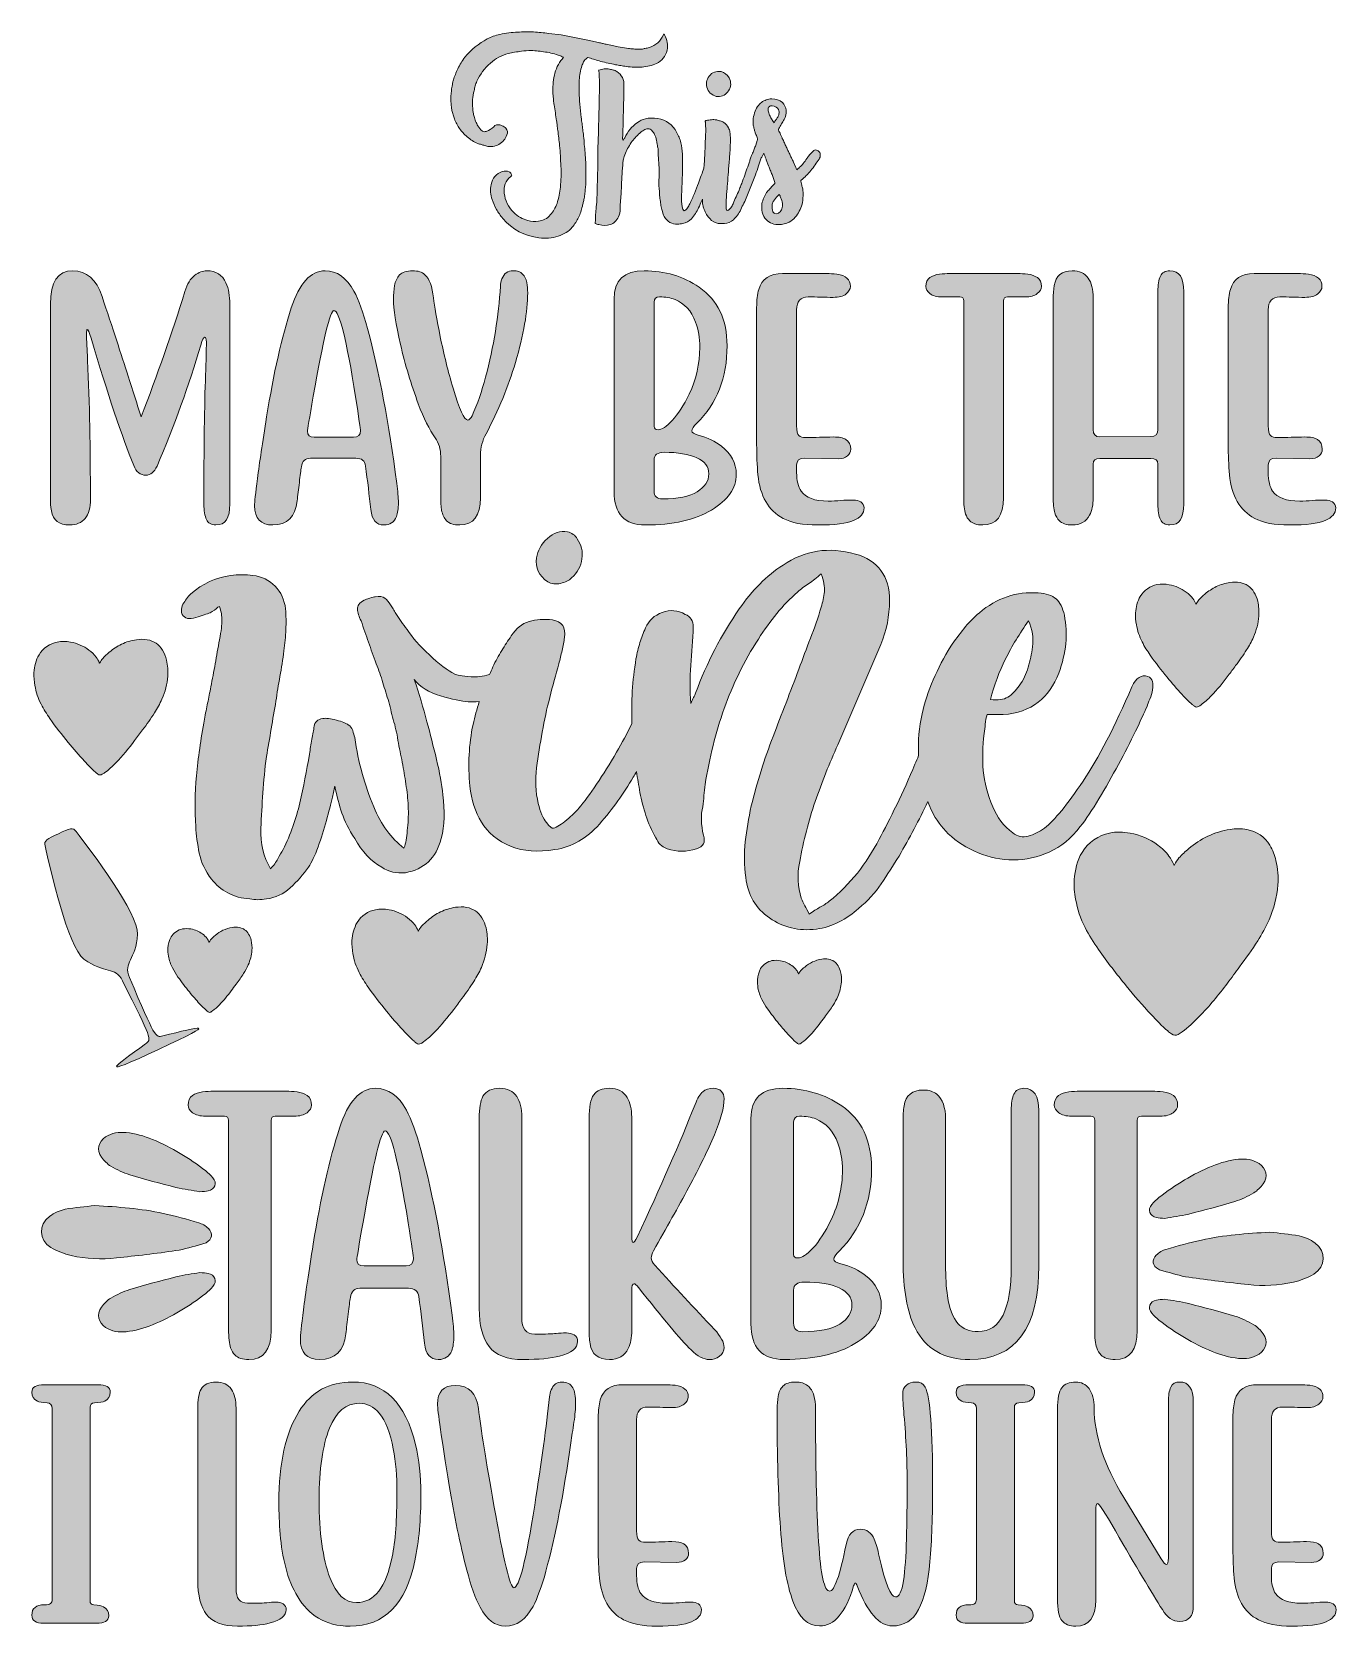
# Model space of a CAD drawing. Header units: inches. Extents: x 0.65 to 5.35, y -5.87 to -0.13.
import ezdxf

# ---------------------------------------------------------------- set-up
doc = ezdxf.new("R2010")
doc.units = ezdxf.units.IN
doc.header["$MEASUREMENT"] = 0
doc.layers.add('Layer 1', color=7, linetype='Continuous')

# ---------------------------------------------------------------- blocks, each defined once
blk = doc.blocks.new('block 2')
at = {"layer": 'Layer 1', "lineweight": 0}
for points, knots in [([(1.4513, -1.8341), (1.4513, -1.8231), (1.4548, -1.7902), (1.4619, -1.7355), (1.469, -1.6807), (1.4799, -1.6068), (1.4949, -1.5138), (1.52, -1.356), (1.5496, -1.225), (1.5838, -1.121), (1.6128, -1.0315), (1.6534, -0.9868), (1.7057, -0.9868), (1.7481, -0.9868), (1.7828, -1.0113), (1.8099, -1.0604), (1.8268, -1.0918), (1.8431, -1.1367), (1.8588, -1.1952), (1.9008, -1.3515), (1.9359, -1.5375), (1.9642, -1.7534), (1.9681, -1.7817), (1.97, -1.8049), (1.97, -1.8229), (1.97, -1.8445), (1.9677, -1.8614), (1.963, -1.8735), (1.9551, -1.8936), (1.94, -1.9036), (1.9177, -1.9036), (1.8905, -1.9036), (1.8749, -1.8851), (1.8705, -1.8482), (1.865, -1.7968), (1.8588, -1.7444), (1.8517, -1.691), (1.8493, -1.6722), (1.8378, -1.6628), (1.8169, -1.6628), (1.8169, -1.6628), (1.6527, -1.6628), (1.6527, -1.6628), (1.6342, -1.6628), (1.6234, -1.673), (1.6203, -1.6934), (1.6183, -1.7063), (1.6159, -1.7253), (1.6129, -1.7502), (1.61, -1.7751), (1.6073, -1.7972), (1.605, -1.8164), (1.5983, -1.8745), (1.5691, -1.9036), (1.5172, -1.9036), (1.4733, -1.9036), (1.4513, -1.8804), (1.4513, -1.8341)], [0, 0, 0, 0, 1, 1, 1, 2, 2, 2, 3, 3, 3, 4, 4, 4, 5, 5, 5, 6, 6, 6, 7, 7, 7, 8, 8, 8, 9, 9, 9, 10, 10, 10, 11, 11, 11, 12, 12, 12, 13, 13, 13, 14, 14, 14, 15, 15, 15, 16, 16, 16, 17, 17, 17, 18, 18, 18, 19, 19, 19, 19]), ([(1.6421, -1.565), (1.6421, -1.5799), (1.6503, -1.5874), (1.6668, -1.5874), (1.6668, -1.5874), (1.8087, -1.5874), (1.8087, -1.5874), (1.8252, -1.5874), (1.8334, -1.5793), (1.8334, -1.5632), (1.8334, -1.5593), (1.8276, -1.5187), (1.8158, -1.4413), (1.7832, -1.2341), (1.7571, -1.1304), (1.7374, -1.1304), (1.7241, -1.1304), (1.6994, -1.2333), (1.6633, -1.439), (1.6491, -1.5195), (1.6421, -1.5615), (1.6421, -1.565)], [0, 0, 0, 0, 1, 1, 1, 2, 2, 2, 3, 3, 3, 4, 4, 4, 5, 5, 5, 6, 6, 6, 7, 7, 7, 7])]:
    blk.add_open_spline(points, degree=3, knots=knots, dxfattribs=at)
blk = doc.blocks.new('block 3')
at = {"layer": 'Layer 1', "lineweight": 0}
for points, knots in [([(3.0459, -1.5367), (3.0341, -1.5485), (3.0282, -1.5577), (3.0282, -1.5644), (3.0282, -1.5707), (3.0359, -1.5758), (3.0512, -1.5797), (3.0849, -1.5888), (3.1128, -1.6019), (3.1348, -1.6192), (3.1705, -1.6467), (3.1884, -1.6806), (3.1884, -1.721), (3.1884, -1.7709), (3.1586, -1.8138), (3.0991, -1.8497), (3.0397, -1.8856), (2.9601, -1.9036), (2.8604, -1.9036), (2.7854, -1.9036), (2.7479, -1.8633), (2.7479, -1.7829), (2.7479, -1.7829), (2.7479, -1.0892), (2.7479, -1.0892), (2.7479, -1.0209), (2.784, -0.9868), (2.8563, -0.9868), (2.9312, -0.9868), (2.9974, -1.0066), (3.0547, -1.0462), (3.1218, -1.0926), (3.1554, -1.1628), (3.1554, -1.257), (3.1554, -1.3721), (3.1189, -1.4653), (3.0459, -1.5367)], [0, 0, 0, 0, 1, 1, 1, 2, 2, 2, 3, 3, 3, 4, 4, 4, 5, 5, 5, 6, 6, 6, 7, 7, 7, 8, 8, 8, 9, 9, 9, 10, 10, 10, 11, 11, 11, 12, 12, 12, 12]), ([(3.057, -1.2629), (3.057, -1.2296), (3.0519, -1.1991), (3.0417, -1.1717), (3.0264, -1.1312), (3.0017, -1.1041), (2.9676, -1.0904), (2.9515, -1.0841), (2.933, -1.081), (2.9122, -1.081), (2.8988, -1.0814), (2.8922, -1.0878), (2.8922, -1.1004), (2.8922, -1.1004), (2.8922, -1.5485), (2.8922, -1.5485), (2.8922, -1.5564), (2.8969, -1.5603), (2.9063, -1.5603), (2.9196, -1.5603), (2.9368, -1.549), (2.9578, -1.5264), (2.9788, -1.5039), (2.9991, -1.4722), (3.0188, -1.4313), (3.0443, -1.3776), (3.057, -1.3214), (3.057, -1.2629)], [0, 0, 0, 0, 1, 1, 1, 2, 2, 2, 3, 3, 3, 4, 4, 4, 5, 5, 5, 6, 6, 6, 7, 7, 7, 8, 8, 8, 9, 9, 9, 9]), ([(2.9287, -1.6415), (2.9043, -1.6415), (2.8922, -1.6508), (2.8922, -1.6692), (2.8922, -1.6692), (2.8922, -1.7805), (2.8922, -1.7805), (2.8922, -1.7998), (2.9022, -1.8094), (2.9222, -1.8094), (2.9783, -1.8094), (3.0203, -1.8008), (3.0479, -1.7838), (3.0756, -1.7667), (3.0894, -1.7452), (3.0894, -1.7193), (3.0894, -1.6938), (3.075, -1.6744), (3.0462, -1.6613), (3.0173, -1.6481), (2.9782, -1.6415), (2.9287, -1.6415)], [0, 0, 0, 0, 1, 1, 1, 2, 2, 2, 3, 3, 3, 4, 4, 4, 5, 5, 5, 6, 6, 6, 7, 7, 7, 7])]:
    blk.add_open_spline(points, degree=3, knots=knots, dxfattribs=at)
blk = doc.blocks.new('block 4')
at = {"layer": 'Layer 1', "lineweight": 0}
for points, knots in [([(2.1141, -4.9134), (2.0852, -4.9134), (2.0685, -4.8937), (2.0638, -4.8543), (2.058, -4.7995), (2.0513, -4.7436), (2.0437, -4.6866), (2.0412, -4.6665), (2.0289, -4.6564), (2.0067, -4.6564), (2.0067, -4.6564), (1.8314, -4.6564), (1.8314, -4.6564), (1.8117, -4.6564), (1.8002, -4.6673), (1.7968, -4.6891), (1.7947, -4.7029), (1.7921, -4.7232), (1.789, -4.7497), (1.7858, -4.7763), (1.783, -4.7999), (1.7805, -4.8204), (1.7734, -4.8824), (1.7422, -4.9134), (1.6869, -4.9134), (1.64, -4.9134), (1.6165, -4.8887), (1.6165, -4.8393), (1.6165, -4.8276), (1.6203, -4.7925), (1.6278, -4.734), (1.6354, -4.6756), (1.6471, -4.5967), (1.663, -4.4975), (1.6898, -4.3291), (1.7214, -4.1894), (1.7579, -4.0784), (1.7889, -3.9829), (1.8322, -3.9352), (1.8879, -3.9352), (1.9332, -3.9352), (1.9702, -3.9614), (1.9991, -4.0137), (2.0171, -4.0472), (2.0345, -4.0952), (2.0513, -4.1576), (2.0961, -4.3243), (2.1336, -4.5228), (2.1637, -4.7532), (2.1679, -4.7834), (2.17, -4.8081), (2.17, -4.8273), (2.17, -4.8504), (2.1675, -4.8684), (2.1625, -4.8814), (2.1541, -4.9027), (2.138, -4.9134), (2.1141, -4.9134)], [0, 0, 0, 0, 1, 1, 1, 2, 2, 2, 3, 3, 3, 4, 4, 4, 5, 5, 5, 6, 6, 6, 7, 7, 7, 8, 8, 8, 9, 9, 9, 10, 10, 10, 11, 11, 11, 12, 12, 12, 13, 13, 13, 14, 14, 14, 15, 15, 15, 16, 16, 16, 17, 17, 17, 18, 18, 18, 19, 19, 19, 19]), ([(2.0243, -4.5503), (2.0243, -4.5461), (2.018, -4.5027), (2.0054, -4.4202), (1.9706, -4.1991), (1.9428, -4.0885), (1.9219, -4.0885), (1.9076, -4.0885), (1.8812, -4.1982), (1.8427, -4.4177), (1.8276, -4.5036), (1.8201, -4.5484), (1.8201, -4.5521), (1.8201, -4.5681), (1.8289, -4.576), (1.8465, -4.576), (1.8465, -4.576), (1.9979, -4.576), (1.9979, -4.576), (2.0155, -4.576), (2.0243, -4.5675), (2.0243, -4.5503)], [0, 0, 0, 0, 1, 1, 1, 2, 2, 2, 3, 3, 3, 4, 4, 4, 5, 5, 5, 6, 6, 6, 7, 7, 7, 7])]:
    blk.add_open_spline(points, degree=3, knots=knots, dxfattribs=at)
blk = doc.blocks.new('block 5')
at = {"layer": 'Layer 1', "lineweight": 0}
for points, knots in [([(3.3614, -4.9134), (3.2814, -4.9134), (3.2414, -4.8705), (3.2414, -4.7846), (3.2414, -4.7846), (3.2414, -4.0445), (3.2414, -4.0445), (3.2414, -3.9716), (3.28, -3.9352), (3.357, -3.9352), (3.437, -3.9352), (3.5076, -3.9563), (3.5688, -3.9986), (3.6404, -4.0481), (3.6762, -4.123), (3.6762, -4.2236), (3.6762, -4.3463), (3.6372, -4.4458), (3.5593, -4.522), (3.5468, -4.5345), (3.5405, -4.5444), (3.5405, -4.5515), (3.5405, -4.5582), (3.5486, -4.5637), (3.565, -4.5678), (3.601, -4.5775), (3.6307, -4.5915), (3.6542, -4.6099), (3.6923, -4.6393), (3.7114, -4.6755), (3.7114, -4.7186), (3.7114, -4.7718), (3.6796, -4.8176), (3.6162, -4.8559), (3.5527, -4.8942), (3.4678, -4.9134), (3.3614, -4.9134)], [0, 0, 0, 0, 1, 1, 1, 2, 2, 2, 3, 3, 3, 4, 4, 4, 5, 5, 5, 6, 6, 6, 7, 7, 7, 8, 8, 8, 9, 9, 9, 10, 10, 10, 11, 11, 11, 12, 12, 12, 12]), ([(3.3954, -4.5345), (3.3954, -4.5429), (3.4004, -4.5471), (3.4104, -4.5471), (3.4247, -4.5471), (3.443, -4.5351), (3.4654, -4.511), (3.4878, -4.4869), (3.5095, -4.4531), (3.5304, -4.4095), (3.5577, -4.3522), (3.5713, -4.2923), (3.5713, -4.2298), (3.5713, -4.1943), (3.5658, -4.1618), (3.5549, -4.1325), (3.5386, -4.0893), (3.5122, -4.0604), (3.4758, -4.0458), (3.4586, -4.0391), (3.4389, -4.0357), (3.4167, -4.0357), (3.4025, -4.0361), (3.3954, -4.043), (3.3954, -4.0564), (3.3954, -4.0564), (3.3954, -4.5345), (3.3954, -4.5345)], [0, 0, 0, 0, 1, 1, 1, 2, 2, 2, 3, 3, 3, 4, 4, 4, 5, 5, 5, 6, 6, 6, 7, 7, 7, 8, 8, 8, 9, 9, 9, 9]), ([(3.3954, -4.7821), (3.3954, -4.8026), (3.406, -4.8129), (3.4274, -4.8129), (3.4873, -4.8129), (3.532, -4.8038), (3.5615, -4.7856), (3.5911, -4.7673), (3.6058, -4.7444), (3.6058, -4.7168), (3.6058, -4.6895), (3.5904, -4.6689), (3.5596, -4.6549), (3.5289, -4.6409), (3.4871, -4.6338), (3.4343, -4.6338), (3.4083, -4.6338), (3.3954, -4.6437), (3.3954, -4.6633), (3.3954, -4.6633), (3.3954, -4.7821), (3.3954, -4.7821)], [0, 0, 0, 0, 1, 1, 1, 2, 2, 2, 3, 3, 3, 4, 4, 4, 5, 5, 5, 6, 6, 6, 7, 7, 7, 7])]:
    blk.add_open_spline(points, degree=3, knots=knots, dxfattribs=at)
blk = doc.blocks.new('block 6')
at = {"layer": 'Layer 1', "lineweight": 0}
for points, knots in [([(2.032, -5.22), (2.0448, -5.2747), (2.0512, -5.3339), (2.0512, -5.3975), (2.0512, -5.4895), (2.0441, -5.57), (2.0297, -5.639), (1.9973, -5.7962), (1.9193, -5.8748), (1.7957, -5.8748), (1.7501, -5.8748), (1.712, -5.8652), (1.6815, -5.8459), (1.6509, -5.8267), (1.6261, -5.8013), (1.6071, -5.7696), (1.5881, -5.7379), (1.5735, -5.7026), (1.5636, -5.6636), (1.5536, -5.6246), (1.547, -5.5847), (1.5438, -5.544), (1.5406, -5.5033), (1.539, -5.4648), (1.539, -5.4287), (1.539, -5.2877), (1.5635, -5.178), (1.6125, -5.0996), (1.6562, -5.0295), (1.7203, -4.9944), (1.8047, -4.9944), (1.9201, -4.9944), (1.9958, -5.0696), (2.032, -5.22)], [0, 0, 0, 0, 1, 1, 1, 2, 2, 2, 3, 3, 3, 4, 4, 4, 5, 5, 5, 6, 6, 6, 7, 7, 7, 8, 8, 8, 9, 9, 9, 10, 10, 10, 11, 11, 11, 11]), ([(1.9647, -5.3908), (1.9647, -5.3342), (1.9604, -5.2826), (1.9517, -5.2358), (1.9415, -5.1782), (1.9246, -5.135), (1.9008, -5.1064), (1.8816, -5.083), (1.8577, -5.0713), (1.829, -5.0713), (1.7812, -5.0713), (1.7453, -5.1013), (1.7216, -5.1612), (1.6967, -5.2234), (1.6843, -5.3092), (1.6843, -5.4185), (1.6843, -5.5376), (1.6973, -5.6314), (1.7233, -5.7), (1.7459, -5.76), (1.7779, -5.7899), (1.8194, -5.7899), (1.8827, -5.7899), (1.9255, -5.7351), (1.9478, -5.6254), (1.9591, -5.5689), (1.9647, -5.4907), (1.9647, -5.3908)], [0, 0, 0, 0, 1, 1, 1, 2, 2, 2, 3, 3, 3, 4, 4, 4, 5, 5, 5, 6, 6, 6, 7, 7, 7, 8, 8, 8, 9, 9, 9, 9])]:
    blk.add_open_spline(points, degree=3, knots=knots, dxfattribs=at)
blk = doc.blocks.new('block 7')
at = {"layer": 'Layer 1', "lineweight": 0}
for points, knots in [([(4.3172, -3.083), (4.2752, -3.1021), (4.2322, -3.1117), (4.1882, -3.1117), (4.1443, -3.1117), (4.1017, -3.1031), (4.0607, -3.0859), (4.0196, -3.0687), (3.9838, -3.0458), (3.9532, -3.0171), (3.9284, -2.9923), (3.9088, -2.9655), (3.8945, -2.9369), (3.8887, -2.9253), (3.8836, -2.9135), (3.879, -2.9013), (3.8477, -2.9675), (3.8135, -3.0329), (3.7755, -3.0974), (3.7545, -3.1317), (3.733, -3.1651), (3.7111, -3.1977), (3.6891, -3.2301), (3.6618, -3.2597), (3.6294, -3.2865), (3.6083, -3.3056), (3.585, -3.3218), (3.5592, -3.3352), (3.5334, -3.3486), (3.5061, -3.3572), (3.4775, -3.361), (3.4144, -3.3686), (3.3581, -3.3553), (3.3084, -3.3209), (3.2587, -3.2865), (3.23, -3.2378), (3.2224, -3.1747), (3.2167, -3.1308), (3.2162, -3.0878), (3.221, -3.0458), (3.2257, -3.0038), (3.2329, -2.9608), (3.2425, -2.9168), (3.2635, -2.8308), (3.2898, -2.7473), (3.3213, -2.666), (3.3528, -2.5848), (3.3838, -2.5041), (3.4144, -2.4238), (3.4278, -2.3856), (3.4417, -2.3484), (3.456, -2.3121), (3.4703, -2.2758), (3.4832, -2.2385), (3.4947, -2.2003), (3.5004, -2.1812), (3.5042, -2.1626), (3.5061, -2.1444), (3.508, -2.1263), (3.5042, -2.1048), (3.4947, -2.0799), (3.4794, -2.0933), (3.4646, -2.1048), (3.4503, -2.1143), (3.4359, -2.1239), (3.422, -2.1344), (3.4087, -2.1458), (3.3571, -2.1917), (3.3103, -2.2481), (3.2683, -2.3149), (3.2167, -2.3952), (3.1756, -2.4788), (3.145, -2.5657), (3.1144, -2.6527), (3.0915, -2.7439), (3.0762, -2.8394), (3.0743, -2.8528), (3.0729, -2.8662), (3.072, -2.8795), (3.071, -2.8929), (3.0695, -2.9063), (3.0677, -2.9197), (3.06, -2.9502), (3.0609, -2.9846), (3.0705, -3.0228), (3.0781, -3.0477), (3.0695, -3.0639), (3.0447, -3.0716), (3.0103, -3.083), (2.9749, -3.083), (2.9387, -3.0716), (2.9291, -3.0677), (2.921, -3.0625), (2.9143, -3.0558), (2.9076, -3.0491), (2.9024, -3.041), (2.8986, -3.0314), (2.8832, -3.0047), (2.8713, -2.978), (2.8627, -2.9512), (2.8541, -2.9244), (2.847, -2.8967), (2.8412, -2.8681), (2.8365, -2.843), (2.8324, -2.8179), (2.8288, -2.7928), (2.8248, -2.7998), (2.821, -2.8065), (2.8169, -2.8136), (2.7834, -2.8709), (2.7428, -2.9273), (2.6951, -2.9827), (2.6492, -3.0343), (2.5957, -3.0649), (2.5346, -3.0744), (2.4734, -3.084), (2.4209, -3.0802), (2.3769, -3.063), (2.3272, -3.042), (2.2914, -3.0128), (2.2695, -2.9755), (2.2475, -2.9383), (2.2337, -2.8949), (2.2279, -2.8451), (2.2203, -2.7687), (2.2241, -2.6947), (2.2394, -2.623), (2.2453, -2.5951), (2.253, -2.5676), (2.2616, -2.5403), (2.2469, -2.5418), (2.2337, -2.5422), (2.2222, -2.5413), (2.1973, -2.5395), (2.1639, -2.5323), (2.1219, -2.5198), (2.0799, -2.5075), (2.0483, -2.4879), (2.0273, -2.4611), (2.0445, -2.5127), (2.0598, -2.5633), (2.0732, -2.613), (2.0846, -2.657), (2.0961, -2.7023), (2.1076, -2.7491), (2.119, -2.796), (2.1266, -2.8385), (2.1305, -2.8767), (2.1381, -2.934), (2.1362, -2.9866), (2.1248, -3.0343), (2.1056, -3.105), (2.0627, -3.1461), (1.9958, -3.1575), (1.9633, -3.1613), (1.9346, -3.1547), (1.9098, -3.1375), (1.8716, -3.1165), (1.8391, -3.0821), (1.8124, -3.0343), (1.7913, -3.0018), (1.7761, -2.9712), (1.7665, -2.9426), (1.7569, -2.9139), (1.7483, -2.8815), (1.7407, -2.8451), (1.7407, -2.8471), (1.7379, -2.8605), (1.7321, -2.8853), (1.7264, -2.9101), (1.7192, -2.9383), (1.7106, -2.9698), (1.702, -3.0013), (1.692, -3.0329), (1.6805, -3.0644), (1.6691, -3.0959), (1.6576, -3.1203), (1.6461, -3.1375), (1.627, -3.1642), (1.605, -3.1891), (1.5802, -3.212), (1.5554, -3.2349), (1.5267, -3.2483), (1.4942, -3.2521), (1.4732, -3.2559), (1.4531, -3.2559), (1.4341, -3.2521), (1.4054, -3.2502), (1.3791, -3.243), (1.3553, -3.2306), (1.3313, -3.2182), (1.3118, -3.2015), (1.2965, -3.1805), (1.2736, -3.1518), (1.2587, -3.1208), (1.2521, -3.0873), (1.2454, -3.0539), (1.241, -3.0219), (1.2392, -2.9913), (1.2353, -2.9321), (1.2363, -2.8709), (1.242, -2.8079), (1.2478, -2.7448), (1.2573, -2.677), (1.2707, -2.6044), (1.2745, -2.5834), (1.2783, -2.5638), (1.2822, -2.5456), (1.286, -2.5275), (1.2898, -2.5079), (1.2936, -2.4869), (1.2994, -2.4602), (1.3046, -2.4324), (1.3094, -2.4038), (1.3141, -2.3751), (1.3194, -2.3465), (1.3251, -2.3178), (1.3309, -2.2853), (1.3338, -2.2619), (1.3338, -2.2476), (1.3338, -2.2333), (1.3309, -2.2166), (1.3251, -2.1974), (1.3251, -2.1974), (1.3194, -2.2003), (1.3194, -2.2003), (1.3118, -2.208), (1.3022, -2.2146), (1.2908, -2.2204), (1.2793, -2.2242), (1.2621, -2.2299), (1.2392, -2.2376), (1.2162, -2.2452), (1.2, -2.2414), (1.1905, -2.2261), (1.1885, -2.2223), (1.1876, -2.2175), (1.1876, -2.2118), (1.1876, -2.206), (1.1895, -2.1984), (1.1933, -2.1888), (1.1971, -2.1831), (1.2014, -2.1769), (1.2062, -2.1702), (1.211, -2.1635), (1.2162, -2.1573), (1.222, -2.1516), (1.264, -2.1153), (1.3118, -2.0933), (1.3653, -2.0857), (1.392, -2.0819), (1.4187, -2.0819), (1.4455, -2.0857), (1.478, -2.0895), (1.5047, -2.1024), (1.5258, -2.1243), (1.5468, -2.1463), (1.5592, -2.1736), (1.563, -2.206), (1.5649, -2.2309), (1.5654, -2.2557), (1.5645, -2.2805), (1.5635, -2.3054), (1.5611, -2.3312), (1.5573, -2.3579), (1.5534, -2.3885), (1.5487, -2.4191), (1.543, -2.4496), (1.5372, -2.4802), (1.5324, -2.5098), (1.5286, -2.5385), (1.5229, -2.571), (1.5172, -2.6044), (1.5114, -2.6388), (1.5057, -2.6732), (1.5, -2.7066), (1.4942, -2.7391), (1.4885, -2.7831), (1.4842, -2.8265), (1.4813, -2.8695), (1.4785, -2.9125), (1.4761, -2.955), (1.4742, -2.997), (1.4723, -3.0525), (1.4837, -3.1012), (1.5086, -3.1432), (1.52, -3.1317), (1.5291, -3.1198), (1.5358, -3.1074), (1.5425, -3.095), (1.5487, -3.084), (1.5544, -3.0744), (1.5812, -3.019), (1.6012, -2.9626), (1.6146, -2.9053), (1.628, -2.848), (1.6394, -2.7898), (1.649, -2.7305), (1.6509, -2.721), (1.6523, -2.7119), (1.6533, -2.7033), (1.6543, -2.6947), (1.6557, -2.6856), (1.6576, -2.6761), (1.6614, -2.6589), (1.6643, -2.6431), (1.6662, -2.6288), (1.6681, -2.6144), (1.6786, -2.6054), (1.6977, -2.6015), (1.7092, -2.5997), (1.7254, -2.6015), (1.7464, -2.6073), (1.7674, -2.613), (1.7818, -2.6187), (1.7894, -2.6245), (1.7971, -2.6283), (1.8023, -2.635), (1.8052, -2.6445), (1.8081, -2.6541), (1.8104, -2.6627), (1.8124, -2.6703), (1.8257, -2.7601), (1.8486, -2.8433), (1.8812, -2.9197), (1.9079, -2.9846), (1.9442, -3.0343), (1.9901, -3.0687), (1.9977, -3.0515), (2.0015, -3.0305), (2.0015, -3.0056), (2.0053, -2.9789), (2.0068, -2.9526), (2.0058, -2.9268), (2.0048, -2.901), (2.0025, -2.8748), (1.9987, -2.848), (1.9948, -2.8213), (1.9905, -2.795), (1.9858, -2.7692), (1.981, -2.7434), (1.9757, -2.7172), (1.97, -2.6904), (1.9661, -2.6636), (1.9609, -2.6383), (1.9542, -2.6144), (1.9475, -2.5906), (1.9413, -2.5662), (1.9356, -2.5413), (1.9279, -2.5184), (1.9208, -2.4955), (1.9141, -2.4726), (1.9074, -2.4496), (1.8993, -2.4267), (1.8897, -2.4038), (1.8802, -2.377), (1.8711, -2.3512), (1.8625, -2.3264), (1.8539, -2.3016), (1.8448, -2.2758), (1.8353, -2.249), (1.8276, -2.2338), (1.8233, -2.2199), (1.8224, -2.2075), (1.8214, -2.1951), (1.8296, -2.1841), (1.8468, -2.1745), (1.8506, -2.1726), (1.8572, -2.1702), (1.8668, -2.1673), (1.8764, -2.1645), (1.883, -2.163), (1.8869, -2.163), (1.9022, -2.1592), (1.9136, -2.1607), (1.9213, -2.1673), (1.9289, -2.174), (1.9356, -2.1822), (1.9413, -2.1917), (1.9451, -2.1956), (1.9485, -2.2003), (1.9514, -2.206), (1.9542, -2.2118), (1.9575, -2.2175), (1.9614, -2.2232), (1.9671, -2.2328), (1.9733, -2.2423), (1.98, -2.2519), (1.9867, -2.2615), (1.9939, -2.271), (2.0015, -2.2805), (2.0206, -2.3092), (2.0474, -2.3398), (2.0818, -2.3723), (2.1161, -2.4048), (2.1467, -2.4277), (2.1735, -2.441), (2.1792, -2.4449), (2.1988, -2.4482), (2.2322, -2.4511), (2.2516, -2.4527), (2.2738, -2.4499), (2.2986, -2.4429), (2.3027, -2.4337), (2.3066, -2.4244), (2.311, -2.4152), (2.3206, -2.3942), (2.3311, -2.3747), (2.3426, -2.3565), (2.354, -2.3384), (2.3655, -2.3207), (2.3769, -2.3035), (2.3941, -2.2767), (2.4156, -2.2595), (2.4414, -2.2519), (2.4672, -2.2443), (2.4954, -2.2423), (2.526, -2.2461), (2.5604, -2.2519), (2.5747, -2.2729), (2.569, -2.3092), (2.5671, -2.3245), (2.5642, -2.3403), (2.5604, -2.3565), (2.5565, -2.3727), (2.5527, -2.3885), (2.5489, -2.4038), (2.5374, -2.4439), (2.5264, -2.4845), (2.516, -2.5256), (2.5054, -2.5667), (2.4964, -2.6082), (2.4887, -2.6502), (2.4811, -2.6923), (2.4744, -2.7353), (2.4687, -2.7792), (2.4629, -2.8232), (2.4648, -2.8662), (2.4744, -2.9082), (2.482, -2.9388), (2.492, -2.9617), (2.5045, -2.977), (2.5169, -2.9923), (2.525, -2.999), (2.5289, -2.997), (2.5422, -2.9932), (2.5584, -2.9832), (2.5776, -2.967), (2.5967, -2.9507), (2.611, -2.9369), (2.6206, -2.9254), (2.6397, -2.9025), (2.6611, -2.8734), (2.685, -2.838), (2.7089, -2.8026), (2.7328, -2.7645), (2.7567, -2.7233), (2.7763, -2.6896), (2.7947, -2.655), (2.8124, -2.62), (2.8092, -2.5422), (2.8139, -2.4644), (2.8269, -2.3866), (2.8307, -2.3656), (2.8355, -2.346), (2.8412, -2.3278), (2.847, -2.3097), (2.8536, -2.292), (2.8613, -2.2748), (2.8728, -2.2481), (2.8928, -2.2294), (2.9215, -2.2189), (2.9502, -2.2084), (2.9778, -2.2108), (3.0046, -2.2261), (3.0237, -2.2338), (3.0333, -2.249), (3.0333, -2.2719), (3.0313, -2.3178), (3.0285, -2.3637), (3.0247, -2.4095), (3.0208, -2.4554), (3.0208, -2.5012), (3.0247, -2.5471), (3.0323, -2.5318), (3.038, -2.5194), (3.0418, -2.5098), (3.082, -2.4009), (3.1345, -2.2997), (3.1995, -2.206), (3.2453, -2.1392), (3.2979, -2.0866), (3.3571, -2.0484), (3.4354, -1.9949), (3.5224, -1.9815), (3.6179, -2.0083), (3.7, -2.0312), (3.7412, -2.0876), (3.7412, -2.1774), (3.7412, -2.2309), (3.7306, -2.2834), (3.7096, -2.335), (3.7096, -2.335), (3.5549, -2.6961), (3.5549, -2.6961), (3.5243, -2.763), (3.4971, -2.8313), (3.4732, -2.901), (3.4493, -2.9708), (3.4306, -3.0429), (3.4173, -3.1174), (3.4077, -3.1651), (3.4097, -3.2091), (3.423, -3.2492), (3.4268, -3.2588), (3.4311, -3.2679), (3.4359, -3.2765), (3.4407, -3.2851), (3.446, -3.2951), (3.4517, -3.3066), (3.465, -3.297), (3.4779, -3.2889), (3.4904, -3.2822), (3.5028, -3.2755), (3.5138, -3.2683), (3.5233, -3.2607), (3.5615, -3.2301), (3.5954, -3.1962), (3.6251, -3.159), (3.6547, -3.1217), (3.681, -3.0811), (3.7039, -3.0372), (3.723, -3.0009), (3.744, -2.9593), (3.7669, -2.9125), (3.7899, -2.8657), (3.8118, -2.817), (3.8329, -2.7663), (3.8373, -2.7557), (3.8416, -2.7454), (3.846, -2.7349), (3.8433, -2.683), (3.8474, -2.6328), (3.8586, -2.5843), (3.8777, -2.5022), (3.9121, -2.421), (3.9618, -2.3407), (3.9771, -2.3197), (3.9929, -2.2987), (4.0091, -2.2777), (4.0253, -2.2567), (4.0439, -2.2376), (4.065, -2.2204), (4.128, -2.1669), (4.1987, -2.143), (4.2771, -2.1487), (4.3057, -2.1506), (4.3272, -2.1578), (4.3416, -2.1702), (4.3559, -2.1826), (4.3659, -2.2022), (4.3716, -2.229), (4.385, -2.2959), (4.3783, -2.3656), (4.3516, -2.4382), (4.3344, -2.4821), (4.3095, -2.517), (4.2771, -2.5428), (4.2446, -2.5686), (4.2026, -2.5834), (4.151, -2.5872), (4.151, -2.5872), (4.0937, -2.5872), (4.0937, -2.5872), (4.0898, -2.5987), (4.0874, -2.6101), (4.0865, -2.6216), (4.0855, -2.6331), (4.0841, -2.6445), (4.0822, -2.656), (4.0765, -2.7018), (4.0755, -2.7463), (4.0793, -2.7893), (4.0831, -2.8322), (4.0946, -2.8757), (4.1137, -2.9197), (4.129, -2.9579), (4.1529, -2.9894), (4.1854, -3.0142), (4.2026, -3.0276), (4.2212, -3.0314), (4.2413, -3.0257), (4.2613, -3.02), (4.2809, -3.0104), (4.3, -2.997), (4.3363, -2.9684), (4.3826, -2.912), (4.439, -2.8279), (4.4953, -2.7439), (4.5541, -2.6302), (4.6152, -2.4869), (4.6305, -2.4544), (4.6496, -2.442), (4.6726, -2.4496), (4.6821, -2.4535), (4.6878, -2.4597), (4.6898, -2.4683), (4.6917, -2.4769), (4.6917, -2.4869), (4.6898, -2.4984), (4.6878, -2.5098), (4.6845, -2.5208), (4.6797, -2.5313), (4.675, -2.5418), (4.6716, -2.5509), (4.6697, -2.5585), (4.6601, -2.5796), (4.6463, -2.6092), (4.6282, -2.6474), (4.61, -2.6856), (4.5895, -2.7258), (4.5665, -2.7678), (4.5436, -2.8098), (4.5202, -2.8509), (4.4963, -2.891), (4.4724, -2.9311), (4.45, -2.9646), (4.429, -2.9913), (4.3965, -3.0334), (4.3592, -3.0639), (4.3172, -3.083)], [0, 0, 0, 0, 1, 1, 1, 2, 2, 2, 3, 3, 3, 4, 4, 4, 5, 5, 5, 6, 6, 6, 7, 7, 7, 8, 8, 8, 9, 9, 9, 10, 10, 10, 11, 11, 11, 12, 12, 12, 13, 13, 13, 14, 14, 14, 15, 15, 15, 16, 16, 16, 17, 17, 17, 18, 18, 18, 19, 19, 19, 20, 20, 20, 21, 21, 21, 22, 22, 22, 23, 23, 23, 24, 24, 24, 25, 25, 25, 26, 26, 26, 27, 27, 27, 28, 28, 28, 29, 29, 29, 30, 30, 30, 31, 31, 31, 32, 32, 32, 33, 33, 33, 34, 34, 34, 35, 35, 35, 36, 36, 36, 37, 37, 37, 38, 38, 38, 39, 39, 39, 40, 40, 40, 41, 41, 41, 42, 42, 42, 43, 43, 43, 44, 44, 44, 45, 45, 45, 46, 46, 46, 47, 47, 47, 48, 48, 48, 49, 49, 49, 50, 50, 50, 51, 51, 51, 52, 52, 52, 53, 53, 53, 54, 54, 54, 55, 55, 55, 56, 56, 56, 57, 57, 57, 58, 58, 58, 59, 59, 59, 60, 60, 60, 61, 61, 61, 62, 62, 62, 63, 63, 63, 64, 64, 64, 65, 65, 65, 66, 66, 66, 67, 67, 67, 68, 68, 68, 69, 69, 69, 70, 70, 70, 71, 71, 71, 72, 72, 72, 73, 73, 73, 74, 74, 74, 75, 75, 75, 76, 76, 76, 77, 77, 77, 78, 78, 78, 79, 79, 79, 80, 80, 80, 81, 81, 81, 82, 82, 82, 83, 83, 83, 84, 84, 84, 85, 85, 85, 86, 86, 86, 87, 87, 87, 88, 88, 88, 89, 89, 89, 90, 90, 90, 91, 91, 91, 92, 92, 92, 93, 93, 93, 94, 94, 94, 95, 95, 95, 96, 96, 96, 97, 97, 97, 98, 98, 98, 99, 99, 99, 100, 100, 100, 101, 101, 101, 102, 102, 102, 103, 103, 103, 104, 104, 104, 105, 105, 105, 106, 106, 106, 107, 107, 107, 108, 108, 108, 109, 109, 109, 110, 110, 110, 111, 111, 111, 112, 112, 112, 113, 113, 113, 114, 114, 114, 115, 115, 115, 116, 116, 116, 117, 117, 117, 118, 118, 118, 119, 119, 119, 120, 120, 120, 121, 121, 121, 122, 122, 122, 123, 123, 123, 124, 124, 124, 125, 125, 125, 126, 126, 126, 127, 127, 127, 128, 128, 128, 129, 129, 129, 130, 130, 130, 131, 131, 131, 132, 132, 132, 133, 133, 133, 134, 134, 134, 135, 135, 135, 136, 136, 136, 137, 137, 137, 138, 138, 138, 139, 139, 139, 140, 140, 140, 141, 141, 141, 142, 142, 142, 143, 143, 143, 144, 144, 144, 145, 145, 145, 146, 146, 146, 147, 147, 147, 148, 148, 148, 149, 149, 149, 150, 150, 150, 151, 151, 151, 152, 152, 152, 153, 153, 153, 154, 154, 154, 155, 155, 155, 156, 156, 156, 157, 157, 157, 158, 158, 158, 159, 159, 159, 160, 160, 160, 161, 161, 161, 162, 162, 162, 163, 163, 163, 164, 164, 164, 165, 165, 165, 166, 166, 166, 167, 167, 167, 168, 168, 168, 169, 169, 169, 170, 170, 170, 171, 171, 171, 172, 172, 172, 173, 173, 173, 174, 174, 174, 175, 175, 175, 176, 176, 176, 177, 177, 177, 178, 178, 178, 179, 179, 179, 180, 180, 180, 181, 181, 181, 182, 182, 182, 183, 183, 183, 184, 184, 184, 185, 185, 185, 186, 186, 186, 187, 187, 187, 188, 188, 188, 189, 189, 189, 190, 190, 190, 191, 191, 191, 192, 192, 192, 193, 193, 193, 194, 194, 194, 195, 195, 195, 196, 196, 196, 197, 197, 197, 198, 198, 198, 199, 199, 199, 200, 200, 200, 201, 201, 201, 202, 202, 202, 203, 203, 203, 204, 204, 204, 205, 205, 205, 206, 206, 206, 207, 207, 207, 208, 208, 208, 209, 209, 209, 210, 210, 210, 210]), ([(4.1051, -2.5328), (4.1319, -2.5366), (4.1529, -2.5337), (4.1682, -2.5242), (4.1834, -2.5146), (4.1968, -2.5012), (4.2083, -2.484), (4.2236, -2.463), (4.2345, -2.4406), (4.2413, -2.4167), (4.2479, -2.3928), (4.2532, -2.3684), (4.257, -2.3436), (4.2608, -2.3111), (4.256, -2.2796), (4.2427, -2.249), (4.2102, -2.2949), (4.1825, -2.3407), (4.1596, -2.3866), (4.1366, -2.4324), (4.1184, -2.4812), (4.1051, -2.5328)], [0, 0, 0, 0, 1, 1, 1, 2, 2, 2, 3, 3, 3, 4, 4, 4, 5, 5, 5, 6, 6, 6, 7, 7, 7, 7])]:
    blk.add_open_spline(points, degree=3, knots=knots, dxfattribs=at)
blk = doc.blocks.new('block 8')
at = {"layer": 'Layer 1', "lineweight": 0}
for points, knots in [([(2.9055, -0.4374), (2.936, -0.443), (2.9586, -0.4594), (2.9735, -0.4868), (2.9766, -0.493), (2.9796, -0.4992), (2.9824, -0.5054), (2.9852, -0.5116), (2.9872, -0.5182), (2.9884, -0.525), (2.9922, -0.538), (2.994, -0.5517), (2.994, -0.566), (2.994, -0.5703), (2.9942, -0.5747), (2.9945, -0.579), (2.9948, -0.5834), (2.995, -0.588), (2.995, -0.593), (2.995, -0.5961), (2.9948, -0.5995), (2.9945, -0.6032), (2.9942, -0.607), (2.994, -0.6107), (2.994, -0.6144), (2.994, -0.6175), (2.9942, -0.6208), (2.9945, -0.6242), (2.9948, -0.6276), (2.995, -0.6309), (2.995, -0.634), (2.9943, -0.6408), (2.9939, -0.6474), (2.9936, -0.6536), (2.9933, -0.6598), (2.9931, -0.6663), (2.9931, -0.6731), (2.9931, -0.6731), (2.9931, -0.6741), (2.9931, -0.6741), (2.9925, -0.684), (2.992, -0.6936), (2.9917, -0.703), (2.9914, -0.7123), (2.9913, -0.7219), (2.9913, -0.7318), (2.9913, -0.7368), (2.9916, -0.7415), (2.9922, -0.7458), (2.9928, -0.7502), (2.9934, -0.7548), (2.994, -0.7598), (2.994, -0.7617), (2.9947, -0.7632), (2.9959, -0.7645), (2.9984, -0.7713), (3.0021, -0.7722), (3.0071, -0.7673), (3.0102, -0.7641), (3.012, -0.7617), (3.0127, -0.7598), (3.0145, -0.7573), (3.0161, -0.755), (3.0173, -0.7528), (3.0186, -0.7506), (3.0198, -0.7483), (3.0211, -0.7458), (3.0266, -0.7334), (3.0321, -0.7208), (3.0374, -0.7081), (3.0426, -0.6954), (3.0478, -0.6828), (3.0528, -0.6703), (3.0558, -0.661), (3.0591, -0.6519), (3.0625, -0.6429), (3.0658, -0.6342), (3.0689, -0.6257), (3.0719, -0.6173), (3.0721, -0.6145), (3.0721, -0.6116), (3.0723, -0.6088), (3.0723, -0.6088), (3.0751, -0.5641), (3.0751, -0.5641), (3.0757, -0.5523), (3.0762, -0.5405), (3.0765, -0.5287), (3.0768, -0.5169), (3.0773, -0.5051), (3.0779, -0.4933), (3.0785, -0.4865), (3.0787, -0.4795), (3.0784, -0.4723), (3.078, -0.4652), (3.0776, -0.4579), (3.077, -0.4504), (3.0763, -0.4498), (3.076, -0.4486), (3.076, -0.4467), (3.0785, -0.4455), (3.0801, -0.4448), (3.0807, -0.4448), (3.0869, -0.4436), (3.093, -0.4427), (3.0989, -0.4421), (3.1048, -0.4414), (3.1111, -0.4417), (3.118, -0.443), (3.1223, -0.4442), (3.1267, -0.4453), (3.131, -0.4462), (3.1353, -0.4472), (3.1394, -0.4492), (3.1431, -0.4523), (3.1506, -0.4567), (3.1562, -0.4629), (3.1599, -0.4709), (3.163, -0.4759), (3.1649, -0.4813), (3.1655, -0.4872), (3.1661, -0.4932), (3.1667, -0.4989), (3.1673, -0.5045), (3.1673, -0.5138), (3.1672, -0.5231), (3.1669, -0.5324), (3.1666, -0.5418), (3.1661, -0.5511), (3.1655, -0.5604), (3.1649, -0.5691), (3.1642, -0.5776), (3.1636, -0.586), (3.163, -0.5944), (3.1624, -0.603), (3.1618, -0.6116), (3.1611, -0.6148), (3.1608, -0.6175), (3.1608, -0.62), (3.1608, -0.6225), (3.1608, -0.625), (3.1608, -0.6275), (3.1596, -0.6343), (3.1588, -0.6413), (3.1585, -0.6484), (3.1582, -0.6556), (3.1577, -0.6626), (3.1571, -0.6694), (3.1565, -0.6769), (3.1559, -0.6845), (3.1552, -0.6922), (3.1546, -0.7), (3.154, -0.7076), (3.1534, -0.7151), (3.1528, -0.7213), (3.1524, -0.7275), (3.1524, -0.7337), (3.1524, -0.7399), (3.1521, -0.7461), (3.1515, -0.7523), (3.1515, -0.7523), (3.1515, -0.7635), (3.1515, -0.7635), (3.1528, -0.7685), (3.1555, -0.77), (3.1599, -0.7682), (3.163, -0.7669), (3.1661, -0.7641), (3.1692, -0.7598), (3.1723, -0.7548), (3.1748, -0.7499), (3.1767, -0.7449), (3.1804, -0.7362), (3.1841, -0.728), (3.1879, -0.7202), (3.1916, -0.7124), (3.1953, -0.7042), (3.199, -0.6955), (3.2009, -0.6905), (3.2029, -0.6853), (3.2051, -0.6797), (3.2073, -0.6741), (3.2093, -0.6688), (3.2111, -0.6638), (3.2149, -0.6539), (3.2184, -0.6439), (3.2219, -0.634), (3.2253, -0.6241), (3.2288, -0.6141), (3.2326, -0.6042), (3.2338, -0.5998), (3.2352, -0.5955), (3.2368, -0.5911), (3.2383, -0.5868), (3.2397, -0.5821), (3.241, -0.5772), (3.2422, -0.5734), (3.2438, -0.5697), (3.2456, -0.566), (3.2462, -0.5647), (3.2469, -0.5635), (3.2475, -0.5623), (3.2475, -0.5623), (3.2475, -0.5623), (3.2475, -0.5623), (3.2493, -0.5573), (3.2512, -0.5525), (3.2531, -0.5478), (3.2549, -0.5431), (3.2568, -0.5383), (3.2587, -0.5334), (3.2587, -0.5334), (3.2643, -0.5166), (3.2643, -0.5166), (3.2649, -0.5154), (3.2652, -0.5135), (3.2652, -0.511), (3.2639, -0.5079), (3.263, -0.5053), (3.2624, -0.5031), (3.2618, -0.5009), (3.2608, -0.4983), (3.2596, -0.4952), (3.2577, -0.4914), (3.2563, -0.4877), (3.2554, -0.484), (3.2545, -0.4803), (3.2534, -0.4762), (3.2521, -0.4719), (3.2509, -0.4669), (3.25, -0.4624), (3.2493, -0.4584), (3.2487, -0.4543), (3.2487, -0.4498), (3.2493, -0.4448), (3.2506, -0.425), (3.2559, -0.4082), (3.2652, -0.3945), (3.2739, -0.3827), (3.2844, -0.3747), (3.2969, -0.3703), (3.3025, -0.3678), (3.309, -0.3666), (3.3164, -0.3666), (3.332, -0.3666), (3.3447, -0.3712), (3.3546, -0.3805), (3.3621, -0.388), (3.3668, -0.397), (3.3686, -0.4076), (3.3698, -0.4206), (3.3674, -0.4318), (3.3612, -0.4411), (3.358, -0.4467), (3.3548, -0.4522), (3.3514, -0.4574), (3.348, -0.4627), (3.3447, -0.4681), (3.3416, -0.4737), (3.3403, -0.475), (3.34, -0.4765), (3.3407, -0.4784), (3.3419, -0.4815), (3.3431, -0.4843), (3.3444, -0.4868), (3.3456, -0.4893), (3.3469, -0.4921), (3.3481, -0.4952), (3.3494, -0.4983), (3.3508, -0.5014), (3.3523, -0.5045), (3.3538, -0.5076), (3.3553, -0.5107), (3.3565, -0.5138), (3.359, -0.5188), (3.3613, -0.5237), (3.3635, -0.5287), (3.3657, -0.5337), (3.368, -0.5387), (3.3705, -0.5436), (3.3723, -0.548), (3.3744, -0.5522), (3.3765, -0.5562), (3.3787, -0.5602), (3.3807, -0.5647), (3.3826, -0.5697), (3.3845, -0.5741), (3.3865, -0.5783), (3.3887, -0.5823), (3.3908, -0.5863), (3.3928, -0.5905), (3.3947, -0.5949), (3.3947, -0.5949), (3.4031, -0.6144), (3.4031, -0.6144), (3.4037, -0.6157), (3.4043, -0.6169), (3.405, -0.6182), (3.4056, -0.6194), (3.4062, -0.621), (3.4068, -0.6228), (3.4093, -0.6203), (3.4116, -0.6182), (3.4138, -0.6163), (3.416, -0.6144), (3.418, -0.6126), (3.4199, -0.6107), (3.4292, -0.6014), (3.4379, -0.5902), (3.446, -0.5772), (3.4491, -0.5734), (3.4522, -0.5699), (3.4553, -0.5664), (3.4584, -0.563), (3.4615, -0.5598), (3.4646, -0.5567), (3.4689, -0.5517), (3.4733, -0.55), (3.4776, -0.5515), (3.482, -0.5531), (3.4857, -0.5554), (3.4888, -0.5585), (3.4907, -0.561), (3.4916, -0.5654), (3.4916, -0.5716), (3.4916, -0.5753), (3.4901, -0.5793), (3.487, -0.5837), (3.4789, -0.5974), (3.4689, -0.6113), (3.4571, -0.6256), (3.4522, -0.6318), (3.4467, -0.6377), (3.4408, -0.6433), (3.4349, -0.6489), (3.4289, -0.6545), (3.4227, -0.6601), (3.4208, -0.6607), (3.4202, -0.662), (3.4208, -0.6638), (3.4214, -0.6663), (3.4223, -0.6694), (3.4236, -0.6731), (3.4242, -0.6763), (3.4248, -0.6789), (3.4255, -0.6811), (3.4261, -0.6832), (3.4267, -0.6856), (3.4273, -0.688), (3.4279, -0.6905), (3.4284, -0.6929), (3.4287, -0.695), (3.429, -0.6972), (3.4292, -0.6999), (3.4292, -0.703), (3.4292, -0.7073), (3.4292, -0.7115), (3.4292, -0.7155), (3.4292, -0.7196), (3.4289, -0.7238), (3.4283, -0.7281), (3.4283, -0.7356), (3.4267, -0.744), (3.4236, -0.7533), (3.4205, -0.762), (3.4169, -0.77), (3.4129, -0.7775), (3.4088, -0.785), (3.4034, -0.7921), (3.3966, -0.7989), (3.3904, -0.8052), (3.382, -0.8104), (3.3714, -0.8148), (3.3577, -0.8197), (3.3444, -0.8213), (3.3313, -0.8194), (3.3127, -0.8176), (3.2981, -0.8079), (3.2875, -0.7905), (3.282, -0.7806), (3.2795, -0.7704), (3.2801, -0.7598), (3.2801, -0.7573), (3.2801, -0.7548), (3.2801, -0.7523), (3.2801, -0.7499), (3.2804, -0.7474), (3.281, -0.7449), (3.2841, -0.73), (3.2897, -0.7166), (3.2978, -0.7048), (3.3009, -0.7005), (3.3043, -0.6964), (3.3081, -0.6927), (3.3118, -0.689), (3.3152, -0.6853), (3.3183, -0.6815), (3.3183, -0.6815), (3.3276, -0.6722), (3.3276, -0.6722), (3.3282, -0.6716), (3.3282, -0.6703), (3.3276, -0.6685), (3.3258, -0.6635), (3.324, -0.6587), (3.3225, -0.654), (3.3209, -0.6494), (3.3192, -0.6446), (3.3174, -0.6396), (3.3155, -0.6346), (3.3135, -0.6295), (3.3113, -0.6242), (3.3091, -0.619), (3.3071, -0.6138), (3.3052, -0.6088), (3.3052, -0.6088), (3.2969, -0.5865), (3.2969, -0.5865), (3.2956, -0.5834), (3.2944, -0.5801), (3.2931, -0.5767), (3.2919, -0.5733), (3.2907, -0.57), (3.2894, -0.5669), (3.2894, -0.5669), (3.2875, -0.5632), (3.2875, -0.5632), (3.2869, -0.5638), (3.286, -0.566), (3.2848, -0.5697), (3.2829, -0.5728), (3.281, -0.5758), (3.2792, -0.5786), (3.2789, -0.5789), (3.2786, -0.5793), (3.2784, -0.5796), (3.2755, -0.5894), (3.2724, -0.5991), (3.2689, -0.6088), (3.2652, -0.6194), (3.2615, -0.63), (3.2577, -0.6405), (3.2577, -0.6405), (3.227, -0.7188), (3.227, -0.7188), (3.2239, -0.7269), (3.2203, -0.7348), (3.2163, -0.7426), (3.2122, -0.7503), (3.2084, -0.7583), (3.2046, -0.7663), (3.1978, -0.7806), (3.1891, -0.7927), (3.1785, -0.8027), (3.1686, -0.8114), (3.1577, -0.8157), (3.1459, -0.8157), (3.1428, -0.8163), (3.1382, -0.8166), (3.1319, -0.8166), (3.1208, -0.8173), (3.1099, -0.8135), (3.0993, -0.8055), (3.09, -0.7968), (3.0826, -0.7871), (3.077, -0.7766), (3.0757, -0.7728), (3.0743, -0.7691), (3.0728, -0.7654), (3.0712, -0.7617), (3.0698, -0.7576), (3.0686, -0.7533), (3.0673, -0.7477), (3.0666, -0.7419), (3.0663, -0.736), (3.0661, -0.7333), (3.0662, -0.7306), (3.0664, -0.728), (3.0655, -0.7299), (3.0647, -0.7318), (3.0639, -0.7337), (3.0602, -0.7424), (3.0565, -0.7511), (3.0528, -0.7598), (3.0459, -0.7747), (3.0372, -0.7878), (3.0266, -0.7989), (3.0186, -0.8089), (3.008, -0.8148), (2.995, -0.8166), (2.9919, -0.8173), (2.9889, -0.8177), (2.9861, -0.818), (2.9833, -0.8184), (2.9804, -0.8185), (2.9773, -0.8185), (2.9561, -0.8191), (2.94, -0.8101), (2.9288, -0.7915), (2.9251, -0.784), (2.9223, -0.7756), (2.9204, -0.7663), (2.9186, -0.7595), (2.9172, -0.7528), (2.9162, -0.7463), (2.9153, -0.7398), (2.9142, -0.7331), (2.913, -0.7263), (2.9124, -0.7219), (2.912, -0.7177), (2.912, -0.7137), (2.912, -0.7096), (2.9117, -0.7054), (2.9111, -0.7011), (2.9099, -0.6868), (2.9094, -0.673), (2.9097, -0.6596), (2.91, -0.6463), (2.9102, -0.6328), (2.9102, -0.6191), (2.9102, -0.6191), (2.9074, -0.566), (2.9074, -0.566), (2.9074, -0.5629), (2.9072, -0.5596), (2.9069, -0.5562), (2.9066, -0.5528), (2.9065, -0.5495), (2.9065, -0.5464), (2.9052, -0.5421), (2.9044, -0.538), (2.9041, -0.5343), (2.9038, -0.5306), (2.903, -0.5265), (2.9018, -0.5222), (2.9005, -0.5147), (2.8987, -0.5073), (2.8962, -0.4998), (2.8949, -0.4967), (2.8935, -0.4939), (2.892, -0.4914), (2.8905, -0.489), (2.8888, -0.4865), (2.8869, -0.484), (2.8838, -0.4796), (2.8796, -0.4767), (2.8743, -0.4751), (2.869, -0.4736), (2.8639, -0.4744), (2.8589, -0.4775), (2.8564, -0.4787), (2.8541, -0.4801), (2.8519, -0.4817), (2.8498, -0.4832), (2.8478, -0.4846), (2.8459, -0.4858), (2.8328, -0.497), (2.822, -0.5082), (2.8133, -0.5194), (2.8083, -0.5262), (2.8038, -0.5332), (2.7998, -0.5404), (2.7957, -0.5475), (2.7921, -0.5551), (2.789, -0.5632), (2.7859, -0.5713), (2.7834, -0.5784), (2.7816, -0.5846), (2.7803, -0.5896), (2.7797, -0.5943), (2.7797, -0.5986), (2.7797, -0.603), (2.7794, -0.6076), (2.7788, -0.6126), (2.7775, -0.6213), (2.7768, -0.6301), (2.7765, -0.6391), (2.7761, -0.6481), (2.7757, -0.6573), (2.7751, -0.6666), (2.7744, -0.6735), (2.7741, -0.6801), (2.7741, -0.6867), (2.7741, -0.6932), (2.7738, -0.6999), (2.7732, -0.7067), (2.7732, -0.7067), (2.7704, -0.7514), (2.7704, -0.7514), (2.7704, -0.7514), (2.7704, -0.7626), (2.7704, -0.7626), (2.7704, -0.7738), (2.7682, -0.7837), (2.7639, -0.7924), (2.7564, -0.8067), (2.7465, -0.816), (2.7341, -0.8204), (2.721, -0.8241), (2.7074, -0.8241), (2.6931, -0.8204), (2.6881, -0.8191), (2.6838, -0.8179), (2.68, -0.8166), (2.68, -0.8166), (2.68, -0.8129), (2.68, -0.8129), (2.6806, -0.803), (2.6811, -0.7933), (2.6814, -0.784), (2.6817, -0.7747), (2.6825, -0.7654), (2.6838, -0.7561), (2.685, -0.7449), (2.6858, -0.7336), (2.6861, -0.7221), (2.6864, -0.7106), (2.6865, -0.6992), (2.6865, -0.688), (2.6872, -0.6787), (2.6876, -0.6693), (2.6879, -0.6596), (2.6882, -0.65), (2.6884, -0.6405), (2.6884, -0.6312), (2.689, -0.6244), (2.6893, -0.6179), (2.6893, -0.6116), (2.6893, -0.6054), (2.6893, -0.5992), (2.6893, -0.593), (2.6893, -0.593), (2.6893, -0.5408), (2.6893, -0.5408), (2.6899, -0.5328), (2.6904, -0.5247), (2.6907, -0.5166), (2.691, -0.5085), (2.6912, -0.5005), (2.6912, -0.4924), (2.6918, -0.4862), (2.6921, -0.4801), (2.6921, -0.4742), (2.6921, -0.4683), (2.6921, -0.4622), (2.6921, -0.456), (2.6927, -0.4461), (2.6931, -0.4363), (2.6931, -0.4267), (2.6931, -0.4171), (2.6934, -0.407), (2.694, -0.3964), (2.694, -0.3964), (2.694, -0.3684), (2.694, -0.3684), (2.6946, -0.3585), (2.6949, -0.3489), (2.6949, -0.3396), (2.6949, -0.3302), (2.6949, -0.3206), (2.6949, -0.3107), (2.6949, -0.3038), (2.6948, -0.2973), (2.6945, -0.2911), (2.6941, -0.2849), (2.694, -0.2784), (2.694, -0.2715), (2.6934, -0.2703), (2.6931, -0.2689), (2.6931, -0.2673), (2.6931, -0.2658), (2.6927, -0.2644), (2.6921, -0.2631), (2.699, -0.2613), (2.7055, -0.2599), (2.7117, -0.2589), (2.7179, -0.258), (2.7244, -0.2582), (2.7313, -0.2594), (2.7362, -0.2607), (2.7409, -0.2617), (2.7453, -0.2627), (2.7496, -0.2636), (2.7539, -0.2656), (2.7583, -0.2687), (2.7664, -0.2731), (2.7729, -0.2802), (2.7779, -0.2902), (2.7803, -0.2945), (2.7819, -0.299), (2.7825, -0.3037), (2.7831, -0.3083), (2.7834, -0.3132), (2.7834, -0.3181), (2.7834, -0.3181), (2.7834, -0.3573), (2.7834, -0.3573), (2.7828, -0.3672), (2.7824, -0.377), (2.7821, -0.3866), (2.7817, -0.3962), (2.7816, -0.4063), (2.7816, -0.4169), (2.781, -0.4262), (2.7807, -0.4357), (2.7807, -0.4453), (2.7807, -0.4549), (2.7803, -0.4647), (2.7797, -0.4747), (2.7797, -0.4803), (2.7796, -0.486), (2.7793, -0.4919), (2.7789, -0.4978), (2.7788, -0.5039), (2.7788, -0.5101), (2.7788, -0.5132), (2.7794, -0.5154), (2.7807, -0.5166), (2.7819, -0.5154), (2.7828, -0.5138), (2.7834, -0.5119), (2.7841, -0.5101), (2.785, -0.5085), (2.7863, -0.5073), (2.7918, -0.4961), (2.7982, -0.4858), (2.8053, -0.4765), (2.8125, -0.4672), (2.8213, -0.4591), (2.8319, -0.4523), (2.84, -0.4461), (2.8496, -0.4414), (2.8608, -0.4383), (2.8745, -0.4358), (2.8894, -0.4355), (2.9055, -0.4374)], [0, 0, 0, 0, 1, 1, 1, 2, 2, 2, 3, 3, 3, 4, 4, 4, 5, 5, 5, 6, 6, 6, 7, 7, 7, 8, 8, 8, 9, 9, 9, 10, 10, 10, 11, 11, 11, 12, 12, 12, 13, 13, 13, 14, 14, 14, 15, 15, 15, 16, 16, 16, 17, 17, 17, 18, 18, 18, 19, 19, 19, 20, 20, 20, 21, 21, 21, 22, 22, 22, 23, 23, 23, 24, 24, 24, 25, 25, 25, 26, 26, 26, 27, 27, 27, 28, 28, 28, 29, 29, 29, 30, 30, 30, 31, 31, 31, 32, 32, 32, 33, 33, 33, 34, 34, 34, 35, 35, 35, 36, 36, 36, 37, 37, 37, 38, 38, 38, 39, 39, 39, 40, 40, 40, 41, 41, 41, 42, 42, 42, 43, 43, 43, 44, 44, 44, 45, 45, 45, 46, 46, 46, 47, 47, 47, 48, 48, 48, 49, 49, 49, 50, 50, 50, 51, 51, 51, 52, 52, 52, 53, 53, 53, 54, 54, 54, 55, 55, 55, 56, 56, 56, 57, 57, 57, 58, 58, 58, 59, 59, 59, 60, 60, 60, 61, 61, 61, 62, 62, 62, 63, 63, 63, 64, 64, 64, 65, 65, 65, 66, 66, 66, 67, 67, 67, 68, 68, 68, 69, 69, 69, 70, 70, 70, 71, 71, 71, 72, 72, 72, 73, 73, 73, 74, 74, 74, 75, 75, 75, 76, 76, 76, 77, 77, 77, 78, 78, 78, 79, 79, 79, 80, 80, 80, 81, 81, 81, 82, 82, 82, 83, 83, 83, 84, 84, 84, 85, 85, 85, 86, 86, 86, 87, 87, 87, 88, 88, 88, 89, 89, 89, 90, 90, 90, 91, 91, 91, 92, 92, 92, 93, 93, 93, 94, 94, 94, 95, 95, 95, 96, 96, 96, 97, 97, 97, 98, 98, 98, 99, 99, 99, 100, 100, 100, 101, 101, 101, 102, 102, 102, 103, 103, 103, 104, 104, 104, 105, 105, 105, 106, 106, 106, 107, 107, 107, 108, 108, 108, 109, 109, 109, 110, 110, 110, 111, 111, 111, 112, 112, 112, 113, 113, 113, 114, 114, 114, 115, 115, 115, 116, 116, 116, 117, 117, 117, 118, 118, 118, 119, 119, 119, 120, 120, 120, 121, 121, 121, 122, 122, 122, 123, 123, 123, 124, 124, 124, 125, 125, 125, 126, 126, 126, 127, 127, 127, 128, 128, 128, 129, 129, 129, 130, 130, 130, 131, 131, 131, 132, 132, 132, 133, 133, 133, 134, 134, 134, 135, 135, 135, 136, 136, 136, 137, 137, 137, 138, 138, 138, 139, 139, 139, 140, 140, 140, 141, 141, 141, 142, 142, 142, 143, 143, 143, 144, 144, 144, 145, 145, 145, 146, 146, 146, 147, 147, 147, 148, 148, 148, 149, 149, 149, 150, 150, 150, 151, 151, 151, 152, 152, 152, 153, 153, 153, 154, 154, 154, 155, 155, 155, 156, 156, 156, 157, 157, 157, 158, 158, 158, 159, 159, 159, 160, 160, 160, 161, 161, 161, 162, 162, 162, 163, 163, 163, 164, 164, 164, 165, 165, 165, 166, 166, 166, 167, 167, 167, 168, 168, 168, 169, 169, 169, 170, 170, 170, 171, 171, 171, 172, 172, 172, 173, 173, 173, 174, 174, 174, 175, 175, 175, 176, 176, 176, 177, 177, 177, 178, 178, 178, 179, 179, 179, 180, 180, 180, 181, 181, 181, 182, 182, 182, 183, 183, 183, 184, 184, 184, 185, 185, 185, 186, 186, 186, 187, 187, 187, 188, 188, 188, 189, 189, 189, 190, 190, 190, 191, 191, 191, 192, 192, 192, 193, 193, 193, 194, 194, 194, 195, 195, 195, 196, 196, 196, 197, 197, 197, 198, 198, 198, 199, 199, 199, 200, 200, 200, 201, 201, 201, 202, 202, 202, 203, 203, 203, 204, 204, 204, 205, 205, 205, 206, 206, 206, 207, 207, 207, 208, 208, 208, 209, 209, 209, 210, 210, 210, 211, 211, 211, 212, 212, 212, 213, 213, 213, 214, 214, 214, 215, 215, 215, 216, 216, 216, 217, 217, 217, 218, 218, 218, 219, 219, 219, 220, 220, 220, 221, 221, 221, 222, 222, 222, 223, 223, 223, 224, 224, 224, 225, 225, 225, 226, 226, 226, 227, 227, 227, 228, 228, 228, 229, 229, 229, 230, 230, 230, 231, 231, 231, 232, 232, 232, 233, 233, 233, 234, 234, 234, 235, 235, 235, 236, 236, 236, 237, 237, 237, 238, 238, 238, 239, 239, 239, 240, 240, 240, 241, 241, 241, 242, 242, 242, 243, 243, 243, 244, 244, 244, 245, 245, 245, 245]), ([(3.3034, -0.4066), (3.3034, -0.4104), (3.3046, -0.4153), (3.3071, -0.4216), (3.309, -0.4265), (3.3111, -0.4312), (3.3136, -0.4355), (3.3161, -0.4399), (3.3189, -0.4442), (3.322, -0.4486), (3.3226, -0.4492), (3.3236, -0.4508), (3.3248, -0.4532), (3.3261, -0.4514), (3.3271, -0.4495), (3.3281, -0.4476), (3.329, -0.4458), (3.3301, -0.4442), (3.3313, -0.443), (3.3338, -0.4393), (3.336, -0.4357), (3.3379, -0.4323), (3.3397, -0.4289), (3.3413, -0.425), (3.3425, -0.4206), (3.3444, -0.4157), (3.3438, -0.4107), (3.3407, -0.4057), (3.3363, -0.3976), (3.3289, -0.393), (3.3183, -0.3917), (3.3133, -0.3911), (3.3094, -0.3922), (3.3067, -0.395), (3.3039, -0.3978), (3.3028, -0.4017), (3.3034, -0.4066)], [0, 0, 0, 0, 1, 1, 1, 2, 2, 2, 3, 3, 3, 4, 4, 4, 5, 5, 5, 6, 6, 6, 7, 7, 7, 8, 8, 8, 9, 9, 9, 10, 10, 10, 11, 11, 11, 12, 12, 12, 12]), ([(3.3402, -0.7146), (3.3393, -0.7155), (3.3382, -0.7166), (3.3369, -0.7179), (3.3338, -0.721), (3.3312, -0.7241), (3.329, -0.7272), (3.3268, -0.7303), (3.3245, -0.7334), (3.322, -0.7365), (3.3195, -0.7415), (3.3183, -0.7458), (3.3183, -0.7495), (3.3171, -0.7545), (3.3171, -0.7592), (3.3183, -0.7635), (3.3183, -0.7654), (3.3189, -0.7688), (3.3202, -0.7738), (3.3214, -0.7763), (3.3239, -0.7783), (3.3276, -0.7798), (3.3313, -0.7814), (3.3348, -0.7815), (3.3379, -0.7803), (3.3416, -0.7784), (3.3453, -0.7753), (3.349, -0.771), (3.3509, -0.7685), (3.3521, -0.7659), (3.3528, -0.7631), (3.3534, -0.7603), (3.354, -0.7573), (3.3546, -0.7542), (3.3553, -0.748), (3.3546, -0.7409), (3.3528, -0.7328), (3.3528, -0.7328), (3.3472, -0.7188), (3.3472, -0.7188), (3.3466, -0.7176), (3.3459, -0.7163), (3.3453, -0.7151), (3.3447, -0.7138), (3.3441, -0.7126), (3.3435, -0.7113), (3.3422, -0.7126), (3.3411, -0.7137), (3.3402, -0.7146)], [0, 0, 0, 0, 1, 1, 1, 2, 2, 2, 3, 3, 3, 4, 4, 4, 5, 5, 5, 6, 6, 6, 7, 7, 7, 8, 8, 8, 9, 9, 9, 10, 10, 10, 11, 11, 11, 12, 12, 12, 13, 13, 13, 14, 14, 14, 15, 15, 15, 16, 16, 16, 16])]:
    blk.add_open_spline(points, degree=3, knots=knots, dxfattribs=at)

msp = doc.modelspace()

# ---------------------------------------------------------------- hatches: boundary and pattern name
at = {"layer": 'Layer 1', "true_color": 0x333333}
h = msp.add_hatch(color=250, dxfattribs=at)
h.dxf.hatch_style = 2
edge = h.paths.add_edge_path()
edge.add_spline(control_points=[(0.7188, -1.8524), (0.7164, -1.8374), (0.7152, -1.8219), (0.7152, -1.8058), (0.7152, -1.8058), (0.7152, -1.1075), (0.7152, -1.1075), (0.7152, -1.027), (0.7421, -0.9868), (0.7959, -0.9868), (0.8458, -0.9868), (0.8809, -1.0176), (0.9013, -1.0792), (0.9394, -1.1931), (0.9708, -1.2888), (0.9955, -1.3666), (1.0116, -1.4176), (1.0273, -1.4665), (1.0426, -1.5132), (1.1007, -1.3636), (1.1531, -1.2133), (1.1998, -1.0621), (1.2085, -1.0343), (1.2203, -1.0147), (1.2352, -1.0035), (1.2501, -0.9924), (1.2648, -0.9868), (1.2793, -0.9868), (1.3119, -0.9868), (1.3349, -1.0013), (1.3482, -1.0303), (1.3577, -1.0515), (1.3624, -1.0774), (1.3624, -1.1081), (1.3624, -1.1081), (1.3624, -1.8282), (1.3624, -1.8282), (1.3624, -1.8785), (1.3457, -1.9036), (1.3123, -1.9036), (1.2954, -1.9036), (1.284, -1.897), (1.2779, -1.8839), (1.2718, -1.8707), (1.2687, -1.8522), (1.2687, -1.8282), (1.2687, -1.6229), (1.2707, -1.468), (1.2746, -1.3636), (1.2766, -1.3106), (1.2776, -1.2708), (1.2776, -1.2441), (1.2776, -1.2323), (1.2756, -1.2264), (1.2717, -1.2264), (1.2678, -1.2264), (1.263, -1.2358), (1.2576, -1.2547), (1.2148, -1.3999), (1.1622, -1.5454), (1.0997, -1.691), (1.0903, -1.713), (1.0768, -1.724), (1.0591, -1.724), (1.0399, -1.724), (1.0254, -1.7122), (1.0155, -1.6887), (0.9735, -1.5858), (0.9223, -1.4329), (0.8619, -1.23), (0.8556, -1.2087), (0.8509, -1.1982), (0.8477, -1.1982), (0.8462, -1.1982), (0.8454, -1.204), (0.8454, -1.2158), (0.8454, -1.2296), (0.8458, -1.2413), (0.8465, -1.2512), (0.8473, -1.261), (0.8483, -1.2808), (0.8495, -1.3106), (0.8562, -1.4625), (0.8595, -1.6292), (0.8595, -1.8105), (0.8595, -1.8408), (0.8531, -1.8638), (0.8404, -1.8797), (0.8276, -1.8956), (0.8089, -1.9036), (0.7841, -1.9036), (0.7464, -1.9036), (0.7247, -1.8865), (0.7188, -1.8524)], knot_values=[0, 0, 0, 0, 1, 1, 1, 2, 2, 2, 3, 3, 3, 4, 4, 4, 5, 5, 5, 6, 6, 6, 7, 7, 7, 8, 8, 8, 9, 9, 9, 10, 10, 10, 11, 11, 11, 12, 12, 12, 13, 13, 13, 14, 14, 14, 15, 15, 15, 16, 16, 16, 17, 17, 17, 18, 18, 18, 19, 19, 19, 20, 20, 20, 21, 21, 21, 22, 22, 22, 23, 23, 23, 24, 24, 24, 25, 25, 25, 26, 26, 26, 27, 27, 27, 28, 28, 28, 29, 29, 29, 30, 30, 30, 31, 31, 31, 31], degree=3, periodic=1)
edge = h.paths.add_edge_path()
edge.add_spline(control_points=[(1.4513, -1.8341), (1.4513, -1.8231), (1.4548, -1.7902), (1.4619, -1.7355), (1.469, -1.6807), (1.4799, -1.6068), (1.4949, -1.5138), (1.52, -1.356), (1.5496, -1.225), (1.5838, -1.121), (1.6128, -1.0315), (1.6534, -0.9868), (1.7057, -0.9868), (1.7481, -0.9868), (1.7828, -1.0113), (1.8099, -1.0604), (1.8268, -1.0918), (1.8431, -1.1367), (1.8588, -1.1952), (1.9008, -1.3515), (1.9359, -1.5375), (1.9642, -1.7534), (1.9681, -1.7817), (1.97, -1.8049), (1.97, -1.8229), (1.97, -1.8445), (1.9677, -1.8614), (1.963, -1.8735), (1.9551, -1.8936), (1.94, -1.9036), (1.9177, -1.9036), (1.8905, -1.9036), (1.8749, -1.8851), (1.8705, -1.8482), (1.865, -1.7968), (1.8588, -1.7444), (1.8517, -1.691), (1.8493, -1.6722), (1.8378, -1.6628), (1.8169, -1.6628), (1.8169, -1.6628), (1.6527, -1.6628), (1.6527, -1.6628), (1.6342, -1.6628), (1.6234, -1.673), (1.6203, -1.6934), (1.6183, -1.7063), (1.6159, -1.7253), (1.6129, -1.7502), (1.61, -1.7751), (1.6073, -1.7972), (1.605, -1.8164), (1.5983, -1.8745), (1.5691, -1.9036), (1.5172, -1.9036), (1.4733, -1.9036), (1.4513, -1.8804), (1.4513, -1.8341)], knot_values=[0, 0, 0, 0, 1, 1, 1, 2, 2, 2, 3, 3, 3, 4, 4, 4, 5, 5, 5, 6, 6, 6, 7, 7, 7, 8, 8, 8, 9, 9, 9, 10, 10, 10, 11, 11, 11, 12, 12, 12, 13, 13, 13, 14, 14, 14, 15, 15, 15, 16, 16, 16, 17, 17, 17, 18, 18, 18, 19, 19, 19, 19], degree=3, periodic=1)
edge = h.paths.add_edge_path()
edge.add_spline(control_points=[(1.6421, -1.565), (1.6421, -1.5799), (1.6503, -1.5874), (1.6668, -1.5874), (1.6668, -1.5874), (1.8087, -1.5874), (1.8087, -1.5874), (1.8252, -1.5874), (1.8334, -1.5793), (1.8334, -1.5632), (1.8334, -1.5593), (1.8276, -1.5187), (1.8158, -1.4413), (1.7832, -1.2341), (1.7571, -1.1304), (1.7374, -1.1304), (1.7241, -1.1304), (1.6994, -1.2333), (1.6633, -1.439), (1.6491, -1.5195), (1.6421, -1.5615), (1.6421, -1.565)], knot_values=[0, 0, 0, 0, 1, 1, 1, 2, 2, 2, 3, 3, 3, 4, 4, 4, 5, 5, 5, 6, 6, 6, 7, 7, 7, 7], degree=3, periodic=1)
edge = h.paths.add_edge_path()
edge.add_spline(control_points=[(2.0419, -1.4667), (2.0611, -1.5185), (2.0815, -1.5595), (2.1031, -1.5897), (2.1161, -1.6078), (2.1226, -1.6302), (2.1226, -1.6569), (2.1226, -1.6569), (2.1226, -1.8005), (2.1226, -1.8005), (2.1226, -1.8178), (2.1237, -1.8343), (2.1261, -1.85), (2.1285, -1.8657), (2.1344, -1.8786), (2.1441, -1.8886), (2.1537, -1.8986), (2.1695, -1.9036), (2.1915, -1.9036), (2.2413, -1.9036), (2.2662, -1.8708), (2.2662, -1.8052), (2.2662, -1.8052), (2.2662, -1.6521), (2.2662, -1.6521), (2.2662, -1.6247), (2.2729, -1.5988), (2.2863, -1.5744), (2.331, -1.4908), (2.3663, -1.4052), (2.3923, -1.3177), (2.4217, -1.2172), (2.4364, -1.1336), (2.4364, -1.0668), (2.4364, -1.0539), (2.4352, -1.0412), (2.4329, -1.0289), (2.4305, -1.0165), (2.4256, -1.0064), (2.4182, -0.9985), (2.4107, -0.9907), (2.3993, -0.9868), (2.384, -0.9868), (2.3644, -0.9868), (2.3508, -0.9966), (2.3434, -1.0162), (2.3402, -1.0248), (2.3385, -1.0335), (2.3381, -1.0421), (2.3318, -1.1501), (2.314, -1.2596), (2.2845, -1.3707), (2.2712, -1.4213), (2.2549, -1.4677), (2.2356, -1.5097), (2.2309, -1.5199), (2.2258, -1.525), (2.2203, -1.525), (2.2074, -1.525), (2.1897, -1.4869), (2.1673, -1.4107), (2.1493, -1.3499), (2.1339, -1.2879), (2.1211, -1.2247), (2.1083, -1.1615), (2.1002, -1.1147), (2.0967, -1.0845), (2.0923, -1.0437), (2.0821, -1.0158), (2.066, -1.0009), (2.0558, -0.9915), (2.0409, -0.9868), (2.0213, -0.9868), (1.9997, -0.9868), (1.9841, -0.9918), (1.9745, -1.0018), (1.9648, -1.0118), (1.9588, -1.0246), (1.9562, -1.0403), (1.9537, -1.0561), (1.9524, -1.0723), (1.9524, -1.0892), (1.9524, -1.1249), (1.9608, -1.1794), (1.9777, -1.2526), (1.9946, -1.3258), (2.016, -1.3972), (2.0419, -1.4667)], knot_values=[0, 0, 0, 0, 1, 1, 1, 2, 2, 2, 3, 3, 3, 4, 4, 4, 5, 5, 5, 6, 6, 6, 7, 7, 7, 8, 8, 8, 9, 9, 9, 10, 10, 10, 11, 11, 11, 12, 12, 12, 13, 13, 13, 14, 14, 14, 15, 15, 15, 16, 16, 16, 17, 17, 17, 18, 18, 18, 19, 19, 19, 20, 20, 20, 21, 21, 21, 22, 22, 22, 23, 23, 23, 24, 24, 24, 25, 25, 25, 26, 26, 26, 27, 27, 27, 28, 28, 28, 29, 29, 29, 29], degree=3, periodic=1)
edge = h.paths.add_edge_path()
edge.add_spline(control_points=[(3.0459, -1.5367), (3.0341, -1.5485), (3.0282, -1.5577), (3.0282, -1.5644), (3.0282, -1.5707), (3.0359, -1.5758), (3.0512, -1.5797), (3.0849, -1.5888), (3.1128, -1.6019), (3.1348, -1.6192), (3.1705, -1.6467), (3.1884, -1.6806), (3.1884, -1.721), (3.1884, -1.7709), (3.1586, -1.8138), (3.0991, -1.8497), (3.0397, -1.8856), (2.9601, -1.9036), (2.8604, -1.9036), (2.7854, -1.9036), (2.7479, -1.8633), (2.7479, -1.7829), (2.7479, -1.7829), (2.7479, -1.0892), (2.7479, -1.0892), (2.7479, -1.0209), (2.784, -0.9868), (2.8563, -0.9868), (2.9312, -0.9868), (2.9974, -1.0066), (3.0547, -1.0462), (3.1218, -1.0926), (3.1554, -1.1628), (3.1554, -1.257), (3.1554, -1.3721), (3.1189, -1.4653), (3.0459, -1.5367)], knot_values=[0, 0, 0, 0, 1, 1, 1, 2, 2, 2, 3, 3, 3, 4, 4, 4, 5, 5, 5, 6, 6, 6, 7, 7, 7, 8, 8, 8, 9, 9, 9, 10, 10, 10, 11, 11, 11, 12, 12, 12, 12], degree=3, periodic=1)
edge = h.paths.add_edge_path()
edge.add_spline(control_points=[(2.9287, -1.6415), (2.9043, -1.6415), (2.8922, -1.6508), (2.8922, -1.6692), (2.8922, -1.6692), (2.8922, -1.7805), (2.8922, -1.7805), (2.8922, -1.7998), (2.9022, -1.8094), (2.9222, -1.8094), (2.9783, -1.8094), (3.0203, -1.8008), (3.0479, -1.7838), (3.0756, -1.7667), (3.0894, -1.7452), (3.0894, -1.7193), (3.0894, -1.6938), (3.075, -1.6744), (3.0462, -1.6613), (3.0173, -1.6481), (2.9782, -1.6415), (2.9287, -1.6415)], knot_values=[0, 0, 0, 0, 1, 1, 1, 2, 2, 2, 3, 3, 3, 4, 4, 4, 5, 5, 5, 6, 6, 6, 7, 7, 7, 7], degree=3, periodic=1)
edge = h.paths.add_edge_path()
edge.add_spline(control_points=[(3.057, -1.2629), (3.057, -1.2296), (3.0519, -1.1991), (3.0417, -1.1717), (3.0264, -1.1312), (3.0017, -1.1041), (2.9676, -1.0904), (2.9515, -1.0841), (2.933, -1.081), (2.9122, -1.081), (2.8988, -1.0814), (2.8922, -1.0878), (2.8922, -1.1004), (2.8922, -1.1004), (2.8922, -1.5485), (2.8922, -1.5485), (2.8922, -1.5564), (2.8969, -1.5603), (2.9063, -1.5603), (2.9196, -1.5603), (2.9368, -1.549), (2.9578, -1.5264), (2.9788, -1.5039), (2.9991, -1.4722), (3.0188, -1.4313), (3.0443, -1.3776), (3.057, -1.3214), (3.057, -1.2629)], knot_values=[0, 0, 0, 0, 1, 1, 1, 2, 2, 2, 3, 3, 3, 4, 4, 4, 5, 5, 5, 6, 6, 6, 7, 7, 7, 8, 8, 8, 9, 9, 9, 9], degree=3, periodic=1)
edge = h.paths.add_edge_path()
edge.add_spline(control_points=[(3.2696, -1.0539), (3.2645, -1.0719), (3.262, -1.0937), (3.262, -1.1193), (3.262, -1.1193), (3.262, -1.6133), (3.262, -1.6133), (3.262, -1.6514), (3.2635, -1.6877), (3.2667, -1.7222), (3.2737, -1.7988), (3.304, -1.8514), (3.3574, -1.88), (3.3872, -1.8957), (3.4288, -1.9036), (3.4822, -1.9036), (3.5434, -1.9036), (3.5866, -1.8982), (3.6117, -1.8874), (3.6369, -1.8766), (3.6494, -1.8616), (3.6494, -1.8423), (3.6494, -1.8325), (3.6456, -1.8253), (3.6379, -1.8206), (3.6303, -1.8158), (3.6214, -1.8135), (3.6112, -1.8135), (3.5958, -1.8135), (3.5806, -1.8142), (3.5655, -1.8155), (3.5504, -1.8169), (3.5352, -1.8176), (3.5199, -1.8176), (3.4716, -1.8176), (3.439, -1.8056), (3.4221, -1.7817), (3.4115, -1.766), (3.4062, -1.7436), (3.4062, -1.7146), (3.4062, -1.7146), (3.4062, -1.6875), (3.4062, -1.6875), (3.4062, -1.671), (3.4157, -1.6628), (3.4345, -1.6628), (3.4345, -1.6628), (3.5564, -1.6645), (3.5564, -1.6645), (3.5705, -1.6645), (3.5815, -1.6612), (3.5894, -1.6545), (3.5972, -1.6478), (3.6012, -1.6398), (3.6012, -1.6304), (3.6012, -1.6139), (3.5953, -1.6021), (3.5835, -1.595), (3.5737, -1.5891), (3.5588, -1.5862), (3.5387, -1.5862), (3.5222, -1.5862), (3.5056, -1.5866), (3.489, -1.5874), (3.4723, -1.5882), (3.4557, -1.5886), (3.4392, -1.5886), (3.4282, -1.5886), (3.42, -1.586), (3.4145, -1.5809), (3.409, -1.5758), (3.4062, -1.5642), (3.4062, -1.5462), (3.4062, -1.5462), (3.4062, -1.1281), (3.4062, -1.1281), (3.4062, -1.0967), (3.4202, -1.081), (3.4481, -1.081), (3.463, -1.081), (3.478, -1.0813), (3.4931, -1.0819), (3.5082, -1.0825), (3.5232, -1.0827), (3.5381, -1.0827), (3.5589, -1.0827), (3.5745, -1.0785), (3.5847, -1.0701), (3.5949, -1.0616), (3.6, -1.0527), (3.6, -1.0433), (3.6, -1.0178), (3.5837, -1.0031), (3.5511, -0.9991), (3.5378, -0.9976), (3.5256, -0.9968), (3.5146, -0.9968), (3.5146, -0.9968), (3.3556, -0.9968), (3.3556, -0.9968), (3.3093, -0.9968), (3.2806, -1.0158), (3.2696, -1.0539)], knot_values=[0, 0, 0, 0, 1, 1, 1, 2, 2, 2, 3, 3, 3, 4, 4, 4, 5, 5, 5, 6, 6, 6, 7, 7, 7, 8, 8, 8, 9, 9, 9, 10, 10, 10, 11, 11, 11, 12, 12, 12, 13, 13, 13, 14, 14, 14, 15, 15, 15, 16, 16, 16, 17, 17, 17, 18, 18, 18, 19, 19, 19, 20, 20, 20, 21, 21, 21, 22, 22, 22, 23, 23, 23, 24, 24, 24, 25, 25, 25, 26, 26, 26, 27, 27, 27, 28, 28, 28, 29, 29, 29, 30, 30, 30, 31, 31, 31, 32, 32, 32, 33, 33, 33, 34, 34, 34, 34], degree=3, periodic=1)
edge = h.paths.add_edge_path()
edge.add_spline(control_points=[(3.887, -1.0692), (3.897, -1.0771), (3.9117, -1.081), (3.9309, -1.081), (3.9309, -1.081), (3.9951, -1.081), (3.9951, -1.081), (4.0041, -1.081), (4.0086, -1.0857), (4.0086, -1.0951), (4.0086, -1.0951), (4.0086, -1.8005), (4.0086, -1.8005), (4.0086, -1.8292), (4.011, -1.8504), (4.0157, -1.8641), (4.0188, -1.8735), (4.0237, -1.8816), (4.0304, -1.8883), (4.0398, -1.8985), (4.0555, -1.9036), (4.0775, -1.9036), (4.1273, -1.9036), (4.1523, -1.8708), (4.1523, -1.8052), (4.1523, -1.8052), (4.1523, -1.0951), (4.1523, -1.0951), (4.1523, -1.0857), (4.157, -1.081), (4.1664, -1.081), (4.1664, -1.081), (4.23, -1.081), (4.23, -1.081), (4.2492, -1.081), (4.2639, -1.0771), (4.2739, -1.0692), (4.2839, -1.0614), (4.2889, -1.0527), (4.2889, -1.0433), (4.2889, -1.0288), (4.2841, -1.0182), (4.2745, -1.0115), (4.2648, -1.0048), (4.2534, -1.0007), (4.24, -0.9991), (4.2267, -0.9976), (4.2145, -0.9968), (4.2035, -0.9968), (4.2035, -0.9968), (3.9574, -0.9968), (3.9574, -0.9968), (3.9464, -0.9968), (3.9342, -0.9976), (3.9209, -0.9991), (3.9075, -1.0007), (3.8961, -1.0048), (3.8864, -1.0115), (3.8768, -1.0182), (3.872, -1.0288), (3.872, -1.0433), (3.872, -1.0527), (3.877, -1.0614), (3.887, -1.0692)], knot_values=[0, 0, 0, 0, 1, 1, 1, 2, 2, 2, 3, 3, 3, 4, 4, 4, 5, 5, 5, 6, 6, 6, 7, 7, 7, 8, 8, 8, 9, 9, 9, 10, 10, 10, 11, 11, 11, 12, 12, 12, 13, 13, 13, 14, 14, 14, 15, 15, 15, 16, 16, 16, 17, 17, 17, 18, 18, 18, 19, 19, 19, 20, 20, 20, 21, 21, 21, 21], degree=3, periodic=1)
edge = h.paths.add_edge_path()
edge.add_spline(control_points=[(4.3537, -1.8883), (4.3631, -1.8985), (4.3786, -1.9036), (4.4002, -1.9036), (4.4292, -1.9036), (4.45, -1.8918), (4.4626, -1.8683), (4.4713, -1.8522), (4.4756, -1.8312), (4.4756, -1.8052), (4.4756, -1.8052), (4.4756, -1.684), (4.4756, -1.684), (4.4756, -1.6706), (4.4836, -1.6639), (4.4997, -1.6639), (4.4997, -1.6639), (4.684, -1.6633), (4.684, -1.6633), (4.7005, -1.6633), (4.7088, -1.6702), (4.7088, -1.684), (4.7088, -1.684), (4.7088, -1.8282), (4.7088, -1.8282), (4.7088, -1.8522), (4.7118, -1.8707), (4.7179, -1.8839), (4.724, -1.897), (4.7354, -1.9036), (4.7523, -1.9036), (4.7857, -1.9036), (4.8024, -1.8785), (4.8024, -1.8282), (4.8024, -1.8282), (4.8024, -1.0621), (4.8024, -1.0621), (4.8024, -1.0119), (4.7857, -0.9868), (4.7523, -0.9868), (4.7354, -0.9868), (4.724, -0.9932), (4.7179, -1.0062), (4.7118, -1.0192), (4.7088, -1.0378), (4.7088, -1.0621), (4.7088, -1.0621), (4.7088, -1.5591), (4.7088, -1.5591), (4.7088, -1.5764), (4.7005, -1.585), (4.684, -1.585), (4.684, -1.585), (4.4997, -1.5856), (4.4997, -1.5856), (4.4836, -1.5856), (4.4756, -1.5768), (4.4756, -1.5591), (4.4756, -1.5591), (4.4756, -1.0845), (4.4756, -1.0845), (4.4756, -1.0543), (4.4695, -1.0304), (4.4573, -1.013), (4.4451, -0.9955), (4.4261, -0.9868), (4.4002, -0.9868), (4.3625, -0.9868), (4.3409, -1.0046), (4.3354, -1.0403), (4.3327, -1.0561), (4.3313, -1.0723), (4.3313, -1.0892), (4.3313, -1.0892), (4.3313, -1.8005), (4.3313, -1.8005), (4.3313, -1.8261), (4.3333, -1.8459), (4.3372, -1.86), (4.3407, -1.8714), (4.3462, -1.8808), (4.3537, -1.8883)], knot_values=[0, 0, 0, 0, 1, 1, 1, 2, 2, 2, 3, 3, 3, 4, 4, 4, 5, 5, 5, 6, 6, 6, 7, 7, 7, 8, 8, 8, 9, 9, 9, 10, 10, 10, 11, 11, 11, 12, 12, 12, 13, 13, 13, 14, 14, 14, 15, 15, 15, 16, 16, 16, 17, 17, 17, 18, 18, 18, 19, 19, 19, 20, 20, 20, 21, 21, 21, 22, 22, 22, 23, 23, 23, 24, 24, 24, 25, 25, 25, 26, 26, 26, 27, 27, 27, 27], degree=3, periodic=1)
edge = h.paths.add_edge_path()
edge.add_spline(control_points=[(5.0579, -1.88), (5.0877, -1.8957), (5.1294, -1.9036), (5.1828, -1.9036), (5.244, -1.9036), (5.2872, -1.8982), (5.3123, -1.8874), (5.3374, -1.8766), (5.35, -1.8616), (5.35, -1.8423), (5.35, -1.8325), (5.3462, -1.8253), (5.3385, -1.8206), (5.3309, -1.8158), (5.3219, -1.8135), (5.3117, -1.8135), (5.2964, -1.8135), (5.2812, -1.8142), (5.2661, -1.8155), (5.251, -1.8169), (5.2358, -1.8176), (5.2204, -1.8176), (5.1722, -1.8176), (5.1396, -1.8056), (5.1227, -1.7817), (5.1121, -1.766), (5.1068, -1.7436), (5.1068, -1.7146), (5.1068, -1.7146), (5.1068, -1.6875), (5.1068, -1.6875), (5.1068, -1.671), (5.1162, -1.6628), (5.1351, -1.6628), (5.1351, -1.6628), (5.257, -1.6645), (5.257, -1.6645), (5.2711, -1.6645), (5.2821, -1.6612), (5.2899, -1.6545), (5.2978, -1.6478), (5.3017, -1.6398), (5.3017, -1.6304), (5.3017, -1.6139), (5.2958, -1.6021), (5.284, -1.595), (5.2742, -1.5891), (5.2593, -1.5862), (5.2393, -1.5862), (5.2228, -1.5862), (5.2062, -1.5866), (5.1895, -1.5874), (5.1729, -1.5882), (5.1563, -1.5886), (5.1398, -1.5886), (5.1288, -1.5886), (5.1205, -1.586), (5.1151, -1.5809), (5.1095, -1.5758), (5.1068, -1.5642), (5.1068, -1.5462), (5.1068, -1.5462), (5.1068, -1.1281), (5.1068, -1.1281), (5.1068, -1.0967), (5.1207, -1.081), (5.1486, -1.081), (5.1635, -1.081), (5.1785, -1.0813), (5.1937, -1.0819), (5.2088, -1.0825), (5.2238, -1.0827), (5.2387, -1.0827), (5.2595, -1.0827), (5.275, -1.0785), (5.2852, -1.0701), (5.2954, -1.0616), (5.3005, -1.0527), (5.3005, -1.0433), (5.3005, -1.0178), (5.2842, -1.0031), (5.2517, -0.9991), (5.2383, -0.9976), (5.2261, -0.9968), (5.2152, -0.9968), (5.2152, -0.9968), (5.0562, -0.9968), (5.0562, -0.9968), (5.0098, -0.9968), (4.9812, -1.0158), (4.9702, -1.0539), (4.9651, -1.0719), (4.9625, -1.0937), (4.9625, -1.1193), (4.9625, -1.1193), (4.9625, -1.6133), (4.9625, -1.6133), (4.9625, -1.6514), (4.9641, -1.6877), (4.9672, -1.7222), (4.9743, -1.7988), (5.0045, -1.8514), (5.0579, -1.88)], knot_values=[0, 0, 0, 0, 1, 1, 1, 2, 2, 2, 3, 3, 3, 4, 4, 4, 5, 5, 5, 6, 6, 6, 7, 7, 7, 8, 8, 8, 9, 9, 9, 10, 10, 10, 11, 11, 11, 12, 12, 12, 13, 13, 13, 14, 14, 14, 15, 15, 15, 16, 16, 16, 17, 17, 17, 18, 18, 18, 19, 19, 19, 20, 20, 20, 21, 21, 21, 22, 22, 22, 23, 23, 23, 24, 24, 24, 25, 25, 25, 26, 26, 26, 27, 27, 27, 28, 28, 28, 29, 29, 29, 30, 30, 30, 31, 31, 31, 32, 32, 32, 33, 33, 33, 34, 34, 34, 34], degree=3, periodic=1)
edge = h.paths.add_edge_path()
edge.add_spline(control_points=[(1.3652, -4.8713), (1.3686, -4.8814), (1.3738, -4.89), (1.3809, -4.8971), (1.391, -4.9079), (1.4077, -4.9134), (1.4312, -4.9134), (1.4844, -4.9134), (1.511, -4.8784), (1.511, -4.8085), (1.511, -4.8085), (1.511, -4.0508), (1.511, -4.0508), (1.511, -4.0407), (1.516, -4.0357), (1.5261, -4.0357), (1.5261, -4.0357), (1.5939, -4.0357), (1.5939, -4.0357), (1.6144, -4.0357), (1.63, -4.0315), (1.6407, -4.0231), (1.6514, -4.0148), (1.6567, -4.0056), (1.6567, -3.9955), (1.6567, -3.98), (1.6516, -3.9687), (1.6413, -3.9616), (1.6311, -3.9545), (1.6188, -3.9501), (1.6046, -3.9484), (1.5903, -3.9467), (1.5773, -3.9459), (1.5656, -3.9459), (1.5656, -3.9459), (1.303, -3.9459), (1.303, -3.9459), (1.2913, -3.9459), (1.2783, -3.9467), (1.2641, -3.9484), (1.2498, -3.9501), (1.2376, -3.9545), (1.2273, -3.9616), (1.2171, -3.9687), (1.2119, -3.98), (1.2119, -3.9955), (1.2119, -4.0056), (1.2173, -4.0148), (1.2279, -4.0231), (1.2386, -4.0315), (1.2542, -4.0357), (1.2747, -4.0357), (1.2747, -4.0357), (1.3432, -4.0357), (1.3432, -4.0357), (1.3528, -4.0357), (1.3577, -4.0407), (1.3577, -4.0508), (1.3577, -4.0508), (1.3577, -4.8035), (1.3577, -4.8035), (1.3577, -4.834), (1.3602, -4.8567), (1.3652, -4.8713)], knot_values=[0, 0, 0, 0, 1, 1, 1, 2, 2, 2, 3, 3, 3, 4, 4, 4, 5, 5, 5, 6, 6, 6, 7, 7, 7, 8, 8, 8, 9, 9, 9, 10, 10, 10, 11, 11, 11, 12, 12, 12, 13, 13, 13, 14, 14, 14, 15, 15, 15, 16, 16, 16, 17, 17, 17, 18, 18, 18, 19, 19, 19, 20, 20, 20, 21, 21, 21, 21], degree=3, periodic=1)
edge = h.paths.add_edge_path()
edge.add_spline(control_points=[(2.1141, -4.9134), (2.0852, -4.9134), (2.0685, -4.8937), (2.0638, -4.8543), (2.058, -4.7995), (2.0513, -4.7436), (2.0437, -4.6866), (2.0412, -4.6665), (2.0289, -4.6564), (2.0067, -4.6564), (2.0067, -4.6564), (1.8314, -4.6564), (1.8314, -4.6564), (1.8117, -4.6564), (1.8002, -4.6673), (1.7968, -4.6891), (1.7947, -4.7029), (1.7921, -4.7232), (1.789, -4.7497), (1.7858, -4.7763), (1.783, -4.7999), (1.7805, -4.8204), (1.7734, -4.8824), (1.7422, -4.9134), (1.6869, -4.9134), (1.64, -4.9134), (1.6165, -4.8887), (1.6165, -4.8393), (1.6165, -4.8276), (1.6203, -4.7925), (1.6278, -4.734), (1.6354, -4.6756), (1.6471, -4.5967), (1.663, -4.4975), (1.6898, -4.3291), (1.7214, -4.1894), (1.7579, -4.0784), (1.7889, -3.9829), (1.8322, -3.9352), (1.8879, -3.9352), (1.9332, -3.9352), (1.9702, -3.9614), (1.9991, -4.0137), (2.0171, -4.0472), (2.0345, -4.0952), (2.0513, -4.1576), (2.0961, -4.3243), (2.1336, -4.5228), (2.1637, -4.7532), (2.1679, -4.7834), (2.17, -4.8081), (2.17, -4.8273), (2.17, -4.8504), (2.1675, -4.8684), (2.1625, -4.8814), (2.1541, -4.9027), (2.138, -4.9134), (2.1141, -4.9134)], knot_values=[0, 0, 0, 0, 1, 1, 1, 2, 2, 2, 3, 3, 3, 4, 4, 4, 5, 5, 5, 6, 6, 6, 7, 7, 7, 8, 8, 8, 9, 9, 9, 10, 10, 10, 11, 11, 11, 12, 12, 12, 13, 13, 13, 14, 14, 14, 15, 15, 15, 16, 16, 16, 17, 17, 17, 18, 18, 18, 19, 19, 19, 19], degree=3, periodic=1)
edge = h.paths.add_edge_path()
edge.add_spline(control_points=[(2.0243, -4.5503), (2.0243, -4.5461), (2.018, -4.5027), (2.0054, -4.4202), (1.9706, -4.1991), (1.9428, -4.0885), (1.9219, -4.0885), (1.9076, -4.0885), (1.8812, -4.1982), (1.8427, -4.4177), (1.8276, -4.5036), (1.8201, -4.5484), (1.8201, -4.5521), (1.8201, -4.5681), (1.8289, -4.576), (1.8465, -4.576), (1.8465, -4.576), (1.9979, -4.576), (1.9979, -4.576), (2.0155, -4.576), (2.0243, -4.5675), (2.0243, -4.5503)], knot_values=[0, 0, 0, 0, 1, 1, 1, 2, 2, 2, 3, 3, 3, 4, 4, 4, 5, 5, 5, 6, 6, 6, 7, 7, 7, 7], degree=3, periodic=1)
edge = h.paths.add_edge_path()
edge.add_spline(control_points=[(2.6042, -4.8248), (2.5962, -4.8198), (2.5868, -4.8173), (2.5759, -4.8173), (2.5625, -4.8173), (2.55, -4.818), (2.5385, -4.8195), (2.527, -4.821), (2.5013, -4.8217), (2.4615, -4.8217), (2.4305, -4.8217), (2.415, -4.8018), (2.415, -4.762), (2.415, -4.762), (2.415, -4.0395), (2.415, -4.0395), (2.415, -4.0077), (2.409, -3.9827), (2.3968, -3.9647), (2.3834, -3.945), (2.3629, -3.9352), (2.3353, -3.9352), (2.3064, -3.9352), (2.2863, -3.9448), (2.2749, -3.9641), (2.2661, -3.9796), (2.2617, -4.0064), (2.2617, -4.0445), (2.2617, -4.0445), (2.2617, -4.7293), (2.2617, -4.7293), (2.2617, -4.7901), (2.2735, -4.8359), (2.2969, -4.8669), (2.3204, -4.8979), (2.3616, -4.9134), (2.4207, -4.9134), (2.476, -4.9134), (2.5195, -4.9092), (2.5514, -4.9008), (2.5945, -4.8895), (2.6161, -4.8719), (2.6161, -4.8481), (2.6161, -4.8376), (2.6121, -4.8298), (2.6042, -4.8248)], knot_values=[0, 0, 0, 0, 1, 1, 1, 2, 2, 2, 3, 3, 3, 4, 4, 4, 5, 5, 5, 6, 6, 6, 7, 7, 7, 8, 8, 8, 9, 9, 9, 10, 10, 10, 11, 11, 11, 12, 12, 12, 13, 13, 13, 14, 14, 14, 15, 15, 15, 15], degree=3, periodic=1)
edge = h.paths.add_edge_path()
edge.add_spline(control_points=[(3.0173, -4.292), (3.0556, -4.2208), (3.0864, -4.1579), (3.1096, -4.1032), (3.1329, -4.0486), (3.1445, -4.0049), (3.1445, -3.9723), (3.1445, -3.9618), (3.1411, -3.953), (3.1344, -3.9459), (3.1277, -3.9387), (3.1185, -3.9352), (3.1068, -3.9352), (3.0904, -3.9352), (3.0774, -3.9393), (3.0678, -3.9474), (3.0582, -3.9556), (3.049, -3.9708), (3.0402, -3.993), (2.9857, -4.1304), (2.916, -4.2902), (2.831, -4.4723), (2.8247, -4.4853), (2.8201, -4.4918), (2.8171, -4.4918), (2.8134, -4.4918), (2.8115, -4.4839), (2.8115, -4.468), (2.8115, -4.468), (2.8115, -4.0395), (2.8115, -4.0395), (2.8115, -4.0102), (2.806, -3.9865), (2.7951, -3.9685), (2.7817, -3.9463), (2.7604, -3.9352), (2.7311, -3.9352), (2.7047, -3.9352), (2.6858, -3.9429), (2.6745, -3.9584), (2.6632, -3.9739), (2.6576, -4.0026), (2.6576, -4.0445), (2.6576, -4.0445), (2.6576, -4.8035), (2.6576, -4.8035), (2.6576, -4.8219), (2.6588, -4.8395), (2.6613, -4.8562), (2.6672, -4.8944), (2.6904, -4.9134), (2.7311, -4.9134), (2.7633, -4.9134), (2.7859, -4.9), (2.7989, -4.8732), (2.8073, -4.856), (2.8115, -4.8345), (2.8115, -4.8085), (2.8115, -4.8085), (2.8115, -4.664), (2.8115, -4.664), (2.8115, -4.6481), (2.8142, -4.6401), (2.8197, -4.6401), (2.8234, -4.6401), (2.8289, -4.6445), (2.836, -4.6533), (2.9227, -4.7639), (2.9859, -4.8391), (3.0257, -4.8789), (3.0492, -4.9019), (3.0712, -4.9134), (3.0917, -4.9134), (3.1047, -4.9134), (3.1167, -4.9094), (3.1278, -4.9015), (3.1389, -4.8935), (3.1445, -4.8828), (3.1445, -4.8694), (3.1445, -4.851), (3.1329, -4.8294), (3.1099, -4.8047), (3.0374, -4.7281), (2.9656, -4.6508), (2.8944, -4.5729), (2.886, -4.5633), (2.8819, -4.5547), (2.8819, -4.5471), (2.8819, -4.54), (2.8846, -4.5314), (2.89, -4.5214), (2.9365, -4.4397), (2.9789, -4.3633), (3.0173, -4.292)], knot_values=[0, 0, 0, 0, 1, 1, 1, 2, 2, 2, 3, 3, 3, 4, 4, 4, 5, 5, 5, 6, 6, 6, 7, 7, 7, 8, 8, 8, 9, 9, 9, 10, 10, 10, 11, 11, 11, 12, 12, 12, 13, 13, 13, 14, 14, 14, 15, 15, 15, 16, 16, 16, 17, 17, 17, 18, 18, 18, 19, 19, 19, 20, 20, 20, 21, 21, 21, 22, 22, 22, 23, 23, 23, 24, 24, 24, 25, 25, 25, 26, 26, 26, 27, 27, 27, 28, 28, 28, 29, 29, 29, 30, 30, 30, 31, 31, 31, 31], degree=3, periodic=1)
edge = h.paths.add_edge_path()
edge.add_spline(control_points=[(3.3614, -4.9134), (3.2814, -4.9134), (3.2414, -4.8705), (3.2414, -4.7846), (3.2414, -4.7846), (3.2414, -4.0445), (3.2414, -4.0445), (3.2414, -3.9716), (3.28, -3.9352), (3.357, -3.9352), (3.437, -3.9352), (3.5076, -3.9563), (3.5688, -3.9986), (3.6404, -4.0481), (3.6762, -4.123), (3.6762, -4.2236), (3.6762, -4.3463), (3.6372, -4.4458), (3.5593, -4.522), (3.5468, -4.5345), (3.5405, -4.5444), (3.5405, -4.5515), (3.5405, -4.5582), (3.5486, -4.5637), (3.565, -4.5678), (3.601, -4.5775), (3.6307, -4.5915), (3.6542, -4.6099), (3.6923, -4.6393), (3.7114, -4.6755), (3.7114, -4.7186), (3.7114, -4.7718), (3.6796, -4.8176), (3.6162, -4.8559), (3.5527, -4.8942), (3.4678, -4.9134), (3.3614, -4.9134)], knot_values=[0, 0, 0, 0, 1, 1, 1, 2, 2, 2, 3, 3, 3, 4, 4, 4, 5, 5, 5, 6, 6, 6, 7, 7, 7, 8, 8, 8, 9, 9, 9, 10, 10, 10, 11, 11, 11, 12, 12, 12, 12], degree=3, periodic=1)
edge = h.paths.add_edge_path()
edge.add_spline(control_points=[(3.3954, -4.5345), (3.3954, -4.5429), (3.4004, -4.5471), (3.4104, -4.5471), (3.4247, -4.5471), (3.443, -4.5351), (3.4654, -4.511), (3.4878, -4.4869), (3.5095, -4.4531), (3.5304, -4.4095), (3.5577, -4.3522), (3.5713, -4.2923), (3.5713, -4.2298), (3.5713, -4.1943), (3.5658, -4.1618), (3.5549, -4.1325), (3.5386, -4.0893), (3.5122, -4.0604), (3.4758, -4.0458), (3.4586, -4.0391), (3.4389, -4.0357), (3.4167, -4.0357), (3.4025, -4.0361), (3.3954, -4.043), (3.3954, -4.0564), (3.3954, -4.0564), (3.3954, -4.5345), (3.3954, -4.5345)], knot_values=[0, 0, 0, 0, 1, 1, 1, 2, 2, 2, 3, 3, 3, 4, 4, 4, 5, 5, 5, 6, 6, 6, 7, 7, 7, 8, 8, 8, 9, 9, 9, 9], degree=3, periodic=1)
edge = h.paths.add_edge_path()
edge.add_spline(control_points=[(3.3954, -4.7821), (3.3954, -4.8026), (3.406, -4.8129), (3.4274, -4.8129), (3.4873, -4.8129), (3.532, -4.8038), (3.5615, -4.7856), (3.5911, -4.7673), (3.6058, -4.7444), (3.6058, -4.7168), (3.6058, -4.6895), (3.5904, -4.6689), (3.5596, -4.6549), (3.5289, -4.6409), (3.4871, -4.6338), (3.4343, -4.6338), (3.4083, -4.6338), (3.3954, -4.6437), (3.3954, -4.6633), (3.3954, -4.6633), (3.3954, -4.7821), (3.3954, -4.7821)], knot_values=[0, 0, 0, 0, 1, 1, 1, 2, 2, 2, 3, 3, 3, 4, 4, 4, 5, 5, 5, 6, 6, 6, 7, 7, 7, 7], degree=3, periodic=1)
edge = h.paths.add_edge_path()
edge.add_spline(control_points=[(4.2259, -3.9352), (4.2083, -3.9352), (4.1963, -3.9421), (4.1898, -3.9559), (4.1833, -3.9697), (4.1801, -3.9896), (4.1801, -4.0156), (4.1801, -4.0156), (4.1801, -4.5748), (4.1801, -4.5748), (4.1801, -4.7331), (4.1405, -4.8123), (4.0613, -4.8123), (4.0295, -4.8123), (4.005, -4.8026), (3.9878, -4.7834), (3.969, -4.762), (3.9564, -4.7289), (3.9501, -4.6841), (3.9455, -4.6518), (3.9432, -4.6143), (3.9432, -4.5716), (3.9432, -4.5716), (3.9432, -4.0458), (3.9432, -4.0458), (3.9432, -4.0043), (3.9327, -3.9746), (3.9118, -3.9565), (3.9001, -3.9465), (3.8837, -3.9415), (3.8628, -3.9415), (3.8226, -3.9415), (3.7995, -3.9605), (3.7937, -3.9986), (3.7912, -4.0154), (3.7899, -4.0328), (3.7899, -4.0508), (3.7899, -4.0508), (3.7899, -4.5553), (3.7899, -4.5553), (3.7899, -4.66), (3.8044, -4.7413), (3.8333, -4.7991), (3.8718, -4.8753), (3.9375, -4.9134), (4.0305, -4.9134), (4.1964, -4.9134), (4.2793, -4.8001), (4.2793, -4.5735), (4.2793, -4.5735), (4.2793, -4.0156), (4.2793, -4.0156), (4.2793, -3.962), (4.2615, -3.9352), (4.2259, -3.9352)], knot_values=[0, 0, 0, 0, 1, 1, 1, 2, 2, 2, 3, 3, 3, 4, 4, 4, 5, 5, 5, 6, 6, 6, 7, 7, 7, 8, 8, 8, 9, 9, 9, 10, 10, 10, 11, 11, 11, 12, 12, 12, 13, 13, 13, 14, 14, 14, 15, 15, 15, 16, 16, 16, 17, 17, 17, 18, 18, 18, 18], degree=3, periodic=1)
edge = h.paths.add_edge_path()
edge.add_spline(control_points=[(4.3981, -4.0357), (4.3981, -4.0357), (4.4665, -4.0357), (4.4665, -4.0357), (4.4762, -4.0357), (4.481, -4.0407), (4.481, -4.0508), (4.481, -4.0508), (4.481, -4.8035), (4.481, -4.8035), (4.481, -4.834), (4.4835, -4.8567), (4.4885, -4.8713), (4.4919, -4.8814), (4.4971, -4.89), (4.5042, -4.8971), (4.5143, -4.9079), (4.531, -4.9134), (4.5545, -4.9134), (4.6077, -4.9134), (4.6343, -4.8784), (4.6343, -4.8085), (4.6343, -4.8085), (4.6343, -4.0508), (4.6343, -4.0508), (4.6343, -4.0407), (4.6393, -4.0357), (4.6494, -4.0357), (4.6494, -4.0357), (4.7172, -4.0357), (4.7172, -4.0357), (4.7377, -4.0357), (4.7533, -4.0315), (4.764, -4.0231), (4.7747, -4.0148), (4.78, -4.0056), (4.78, -3.9955), (4.78, -3.98), (4.7749, -3.9687), (4.7647, -3.9616), (4.7544, -3.9545), (4.7421, -3.9501), (4.7279, -3.9484), (4.7137, -3.9467), (4.7007, -3.9459), (4.6889, -3.9459), (4.6889, -3.9459), (4.4263, -3.9459), (4.4263, -3.9459), (4.4146, -3.9459), (4.4016, -3.9467), (4.3874, -3.9484), (4.3731, -3.9501), (4.3609, -3.9545), (4.3506, -3.9616), (4.3404, -3.9687), (4.3352, -3.98), (4.3352, -3.9955), (4.3352, -4.0056), (4.3406, -4.0148), (4.3513, -4.0231), (4.3619, -4.0315), (4.3775, -4.0357), (4.3981, -4.0357)], knot_values=[0, 0, 0, 0, 1, 1, 1, 2, 2, 2, 3, 3, 3, 4, 4, 4, 5, 5, 5, 6, 6, 6, 7, 7, 7, 8, 8, 8, 9, 9, 9, 10, 10, 10, 11, 11, 11, 12, 12, 12, 13, 13, 13, 14, 14, 14, 15, 15, 15, 16, 16, 16, 17, 17, 17, 18, 18, 18, 19, 19, 19, 20, 20, 20, 21, 21, 21, 21], degree=3, periodic=1)
edge = h.paths.add_edge_path()
edge.add_spline(control_points=[(0.874, -5.0696), (0.8921, -5.0689), (0.9046, -5.0668), (0.9114, -5.0634), (0.9245, -5.0566), (0.9311, -5.0459), (0.9311, -5.0312), (0.9311, -5.0131), (0.9161, -5.004), (0.8859, -5.004), (0.8859, -5.004), (0.6937, -5.004), (0.6937, -5.004), (0.6635, -5.004), (0.6484, -5.0131), (0.6484, -5.0312), (0.6484, -5.0459), (0.655, -5.0566), (0.6682, -5.0634), (0.6746, -5.0668), (0.6863, -5.0689), (0.7033, -5.0696), (0.7153, -5.0704), (0.7214, -5.077), (0.7214, -5.0894), (0.7214, -5.0894), (0.7214, -5.7786), (0.7214, -5.7786), (0.7214, -5.7854), (0.7193, -5.7903), (0.7152, -5.7933), (0.711, -5.7964), (0.7038, -5.7979), (0.6937, -5.7979), (0.6635, -5.7979), (0.6484, -5.8103), (0.6484, -5.8352), (0.6484, -5.8548), (0.6624, -5.8646), (0.6903, -5.8646), (0.6903, -5.8646), (0.8803, -5.8646), (0.8803, -5.8646), (0.9104, -5.8646), (0.9255, -5.8555), (0.9255, -5.8375), (0.9255, -5.8231), (0.9191, -5.8124), (0.9063, -5.8052), (0.8999, -5.8014), (0.8885, -5.7992), (0.8723, -5.7984), (0.8629, -5.7977), (0.8582, -5.7926), (0.8582, -5.7832), (0.8582, -5.7832), (0.8582, -5.0849), (0.8582, -5.0849), (0.8582, -5.0755), (0.8635, -5.0704), (0.874, -5.0696)], knot_values=[0, 0, 0, 0, 1, 1, 1, 2, 2, 2, 3, 3, 3, 4, 4, 4, 5, 5, 5, 6, 6, 6, 7, 7, 7, 8, 8, 8, 9, 9, 9, 10, 10, 10, 11, 11, 11, 12, 12, 12, 13, 13, 13, 14, 14, 14, 15, 15, 15, 16, 16, 16, 17, 17, 17, 18, 18, 18, 19, 19, 19, 20, 20, 20, 20], degree=3, periodic=1)
edge = h.paths.add_edge_path()
edge.add_spline(control_points=[(1.5293, -5.7883), (1.5173, -5.7883), (1.5061, -5.7889), (1.4957, -5.7902), (1.4853, -5.7916), (1.4622, -5.7922), (1.4264, -5.7922), (1.3985, -5.7922), (1.3846, -5.7743), (1.3846, -5.7385), (1.3846, -5.7385), (1.3846, -5.0883), (1.3846, -5.0883), (1.3846, -5.0596), (1.3791, -5.0372), (1.3682, -5.021), (1.3561, -5.0033), (1.3377, -4.9944), (1.3128, -4.9944), (1.2868, -4.9944), (1.2687, -5.0031), (1.2585, -5.0204), (1.2506, -5.0344), (1.2466, -5.0585), (1.2466, -5.0928), (1.2466, -5.0928), (1.2466, -5.7091), (1.2466, -5.7091), (1.2466, -5.7638), (1.2572, -5.805), (1.2783, -5.8329), (1.2994, -5.8608), (1.3365, -5.8748), (1.3897, -5.8748), (1.4394, -5.8748), (1.4786, -5.871), (1.5073, -5.8635), (1.5461, -5.8533), (1.5655, -5.8375), (1.5655, -5.816), (1.5655, -5.8065), (1.5619, -5.7996), (1.5548, -5.795), (1.5476, -5.7905), (1.5392, -5.7883), (1.5293, -5.7883)], knot_values=[0, 0, 0, 0, 1, 1, 1, 2, 2, 2, 3, 3, 3, 4, 4, 4, 5, 5, 5, 6, 6, 6, 7, 7, 7, 8, 8, 8, 9, 9, 9, 10, 10, 10, 11, 11, 11, 12, 12, 12, 13, 13, 13, 14, 14, 14, 15, 15, 15, 15], degree=3, periodic=1)
edge = h.paths.add_edge_path()
edge.add_spline(control_points=[(2.032, -5.22), (2.0448, -5.2747), (2.0512, -5.3339), (2.0512, -5.3975), (2.0512, -5.4895), (2.0441, -5.57), (2.0297, -5.639), (1.9973, -5.7962), (1.9193, -5.8748), (1.7957, -5.8748), (1.7501, -5.8748), (1.712, -5.8652), (1.6815, -5.8459), (1.6509, -5.8267), (1.6261, -5.8013), (1.6071, -5.7696), (1.5881, -5.7379), (1.5735, -5.7026), (1.5636, -5.6636), (1.5536, -5.6246), (1.547, -5.5847), (1.5438, -5.544), (1.5406, -5.5033), (1.539, -5.4648), (1.539, -5.4287), (1.539, -5.2877), (1.5635, -5.178), (1.6125, -5.0996), (1.6562, -5.0295), (1.7203, -4.9944), (1.8047, -4.9944), (1.9201, -4.9944), (1.9958, -5.0696), (2.032, -5.22)], knot_values=[0, 0, 0, 0, 1, 1, 1, 2, 2, 2, 3, 3, 3, 4, 4, 4, 5, 5, 5, 6, 6, 6, 7, 7, 7, 8, 8, 8, 9, 9, 9, 10, 10, 10, 11, 11, 11, 11], degree=3, periodic=1)
edge = h.paths.add_edge_path()
edge.add_spline(control_points=[(1.9647, -5.3908), (1.9647, -5.3342), (1.9604, -5.2826), (1.9517, -5.2358), (1.9415, -5.1782), (1.9246, -5.135), (1.9008, -5.1064), (1.8816, -5.083), (1.8577, -5.0713), (1.829, -5.0713), (1.7812, -5.0713), (1.7453, -5.1013), (1.7216, -5.1612), (1.6967, -5.2234), (1.6843, -5.3092), (1.6843, -5.4185), (1.6843, -5.5376), (1.6973, -5.6314), (1.7233, -5.7), (1.7459, -5.76), (1.7779, -5.7899), (1.8194, -5.7899), (1.8827, -5.7899), (1.9255, -5.7351), (1.9478, -5.6254), (1.9591, -5.5689), (1.9647, -5.4907), (1.9647, -5.3908)], knot_values=[0, 0, 0, 0, 1, 1, 1, 2, 2, 2, 3, 3, 3, 4, 4, 4, 5, 5, 5, 6, 6, 6, 7, 7, 7, 8, 8, 8, 9, 9, 9, 9], degree=3, periodic=1)
edge = h.paths.add_edge_path()
edge.add_spline(control_points=[(2.5595, -4.9944), (2.5411, -4.9944), (2.5282, -5.0038), (2.5211, -5.0227), (2.5177, -5.031), (2.5156, -5.0393), (2.5149, -5.0476), (2.5036, -5.1535), (2.4858, -5.2837), (2.4617, -5.4383), (2.4304, -5.6373), (2.4054, -5.7368), (2.3865, -5.7368), (2.3733, -5.7368), (2.3494, -5.6379), (2.3147, -5.44), (2.2861, -5.2782), (2.2674, -5.1618), (2.2587, -5.0905), (2.252, -5.0348), (2.2241, -5.0069), (2.1751, -5.0069), (2.1325, -5.0069), (2.1112, -5.0293), (2.1112, -5.0741), (2.1112, -5.0979), (2.1253, -5.1959), (2.1536, -5.3682), (2.1709, -5.4763), (2.192, -5.5779), (2.2169, -5.6729), (2.2316, -5.7295), (2.2476, -5.7741), (2.265, -5.8069), (2.2887, -5.8521), (2.319, -5.8748), (2.356, -5.8748), (2.3967, -5.8748), (2.4299, -5.851), (2.4555, -5.8035), (2.4717, -5.7734), (2.4872, -5.7312), (2.5019, -5.6769), (2.5362, -5.5506), (2.5663, -5.3961), (2.5923, -5.2132), (2.5953, -5.1914), (2.5989, -5.1667), (2.6031, -5.1392), (2.6072, -5.1116), (2.6093, -5.089), (2.6093, -5.0713), (2.6093, -5.0457), (2.6059, -5.027), (2.5991, -5.0153), (2.5912, -5.0014), (2.578, -4.9944), (2.5595, -4.9944)], knot_values=[0, 0, 0, 0, 1, 1, 1, 2, 2, 2, 3, 3, 3, 4, 4, 4, 5, 5, 5, 6, 6, 6, 7, 7, 7, 8, 8, 8, 9, 9, 9, 10, 10, 10, 11, 11, 11, 12, 12, 12, 13, 13, 13, 14, 14, 14, 15, 15, 15, 16, 16, 16, 17, 17, 17, 18, 18, 18, 19, 19, 19, 19], degree=3, periodic=1)
edge = h.paths.add_edge_path()
edge.add_spline(control_points=[(3.026, -5.7883), (3.0113, -5.7883), (2.9967, -5.7889), (2.9822, -5.7902), (2.9677, -5.7916), (2.9531, -5.7922), (2.9384, -5.7922), (2.892, -5.7922), (2.8607, -5.7807), (2.8445, -5.7577), (2.8343, -5.7427), (2.8292, -5.7212), (2.8292, -5.6933), (2.8292, -5.6933), (2.8292, -5.6673), (2.8292, -5.6673), (2.8292, -5.6514), (2.8383, -5.6435), (2.8564, -5.6435), (2.8564, -5.6435), (2.9734, -5.6452), (2.9734, -5.6452), (2.987, -5.6452), (2.9975, -5.642), (3.0051, -5.6356), (3.0126, -5.6292), (3.0164, -5.6215), (3.0164, -5.6124), (3.0164, -5.5966), (3.0107, -5.5853), (2.9994, -5.5785), (2.99, -5.5728), (2.9757, -5.57), (2.9565, -5.57), (2.9406, -5.57), (2.9247, -5.5704), (2.9087, -5.5711), (2.8926, -5.5719), (2.8767, -5.5723), (2.8609, -5.5723), (2.8503, -5.5723), (2.8424, -5.5698), (2.8372, -5.5649), (2.8319, -5.56), (2.8292, -5.5489), (2.8292, -5.5316), (2.8292, -5.5316), (2.8292, -5.1301), (2.8292, -5.1301), (2.8292, -5.1), (2.8426, -5.0849), (2.8694, -5.0849), (2.8837, -5.0849), (2.8981, -5.0852), (2.9126, -5.0857), (2.9271, -5.0863), (2.9416, -5.0866), (2.9559, -5.0866), (2.9759, -5.0866), (2.9908, -5.0825), (3.0006, -5.0744), (3.0104, -5.0663), (3.0153, -5.0577), (3.0153, -5.0487), (3.0153, -5.0242), (2.9996, -5.0101), (2.9683, -5.0063), (2.9555, -5.0048), (2.9438, -5.004), (2.9333, -5.004), (2.9333, -5.004), (2.7806, -5.004), (2.7806, -5.004), (2.7361, -5.004), (2.7086, -5.0223), (2.6981, -5.0589), (2.6932, -5.0762), (2.6907, -5.0971), (2.6907, -5.1216), (2.6907, -5.1216), (2.6907, -5.596), (2.6907, -5.596), (2.6907, -5.6326), (2.6922, -5.6675), (2.6952, -5.7006), (2.702, -5.7741), (2.731, -5.8246), (2.7823, -5.8521), (2.811, -5.8672), (2.8509, -5.8748), (2.9022, -5.8748), (2.961, -5.8748), (3.0024, -5.8696), (3.0266, -5.8592), (3.0507, -5.8488), (3.0628, -5.8344), (3.0628, -5.816), (3.0628, -5.8065), (3.0591, -5.7996), (3.0517, -5.795), (3.0444, -5.7905), (3.0358, -5.7883), (3.026, -5.7883)], knot_values=[0, 0, 0, 0, 1, 1, 1, 2, 2, 2, 3, 3, 3, 4, 4, 4, 5, 5, 5, 6, 6, 6, 7, 7, 7, 8, 8, 8, 9, 9, 9, 10, 10, 10, 11, 11, 11, 12, 12, 12, 13, 13, 13, 14, 14, 14, 15, 15, 15, 16, 16, 16, 17, 17, 17, 18, 18, 18, 19, 19, 19, 20, 20, 20, 21, 21, 21, 22, 22, 22, 23, 23, 23, 24, 24, 24, 25, 25, 25, 26, 26, 26, 27, 27, 27, 28, 28, 28, 29, 29, 29, 30, 30, 30, 31, 31, 31, 32, 32, 32, 33, 33, 33, 34, 34, 34, 34], degree=3, periodic=1)
edge = h.paths.add_edge_path()
edge.add_spline(control_points=[(3.8351, -4.9944), (3.8215, -4.9944), (3.8104, -4.9982), (3.8018, -5.0057), (3.7931, -5.0133), (3.7888, -5.0235), (3.7888, -5.0363), (3.7888, -5.0551), (3.7902, -5.0806), (3.7933, -5.1126), (3.8008, -5.1985), (3.8046, -5.2822), (3.8046, -5.3636), (3.8046, -5.433), (3.8038, -5.4986), (3.8023, -5.5604), (3.8008, -5.6222), (3.7971, -5.6725), (3.7913, -5.7114), (3.7855, -5.7502), (3.7759, -5.7696), (3.7627, -5.7696), (3.745, -5.7696), (3.7254, -5.7208), (3.7039, -5.6232), (3.6983, -5.5971), (3.6923, -5.5766), (3.6858, -5.5615), (3.676, -5.5374), (3.6593, -5.5253), (3.6355, -5.5253), (3.6091, -5.5253), (3.5922, -5.5436), (3.5846, -5.5802), (3.562, -5.6925), (3.5422, -5.7487), (3.5253, -5.7487), (3.506, -5.7487), (3.4927, -5.6896), (3.4854, -5.5714), (3.478, -5.4533), (3.4744, -5.2922), (3.4744, -5.0883), (3.4744, -5.0724), (3.4723, -5.0573), (3.4681, -5.0427), (3.464, -5.0283), (3.4566, -5.0166), (3.4461, -5.0077), (3.4355, -4.9989), (3.4208, -4.9944), (3.402, -4.9944), (3.3813, -4.9944), (3.3663, -4.9992), (3.357, -5.0088), (3.3478, -5.0184), (3.342, -5.0308), (3.3395, -5.0459), (3.3371, -5.0609), (3.3358, -5.0766), (3.3358, -5.0928), (3.3358, -5.2628), (3.3398, -5.4057), (3.3477, -5.5217), (3.3556, -5.6376), (3.3706, -5.7253), (3.3927, -5.7849), (3.4147, -5.8444), (3.4468, -5.8742), (3.4891, -5.8742), (3.5422, -5.8742), (3.5831, -5.8261), (3.6118, -5.73), (3.614, -5.7232), (3.6161, -5.7198), (3.618, -5.7198), (3.6202, -5.7198), (3.6225, -5.7231), (3.6248, -5.7295), (3.6617, -5.826), (3.7039, -5.8742), (3.7514, -5.8742), (3.7936, -5.8742), (3.8251, -5.8544), (3.8459, -5.8148), (3.8666, -5.7753), (3.8802, -5.7179), (3.8868, -5.6427), (3.8934, -5.5674), (3.8967, -5.4765), (3.8967, -5.3698), (3.8967, -5.1667), (3.8877, -5.0476), (3.8696, -5.0125), (3.8632, -5.0005), (3.8517, -4.9944), (3.8351, -4.9944)], knot_values=[0, 0, 0, 0, 1, 1, 1, 2, 2, 2, 3, 3, 3, 4, 4, 4, 5, 5, 5, 6, 6, 6, 7, 7, 7, 8, 8, 8, 9, 9, 9, 10, 10, 10, 11, 11, 11, 12, 12, 12, 13, 13, 13, 14, 14, 14, 15, 15, 15, 16, 16, 16, 17, 17, 17, 18, 18, 18, 19, 19, 19, 20, 20, 20, 21, 21, 21, 22, 22, 22, 23, 23, 23, 24, 24, 24, 25, 25, 25, 26, 26, 26, 27, 27, 27, 28, 28, 28, 29, 29, 29, 30, 30, 30, 31, 31, 31, 32, 32, 32, 32], degree=3, periodic=1)
edge = h.paths.add_edge_path()
edge.add_spline(control_points=[(4.2072, -5.0696), (4.2252, -5.0689), (4.2377, -5.0668), (4.2445, -5.0634), (4.2577, -5.0566), (4.2643, -5.0459), (4.2643, -5.0312), (4.2643, -5.0131), (4.2492, -5.004), (4.219, -5.004), (4.219, -5.004), (4.0268, -5.004), (4.0268, -5.004), (3.9966, -5.004), (3.9815, -5.0131), (3.9815, -5.0312), (3.9815, -5.0459), (3.9882, -5.0566), (4.0013, -5.0634), (4.0077, -5.0668), (4.0194, -5.0689), (4.0364, -5.0696), (4.0485, -5.0704), (4.0545, -5.077), (4.0545, -5.0894), (4.0545, -5.0894), (4.0545, -5.7786), (4.0545, -5.7786), (4.0545, -5.7854), (4.0524, -5.7903), (4.0483, -5.7933), (4.0441, -5.7964), (4.037, -5.7979), (4.0268, -5.7979), (3.9966, -5.7979), (3.9815, -5.8103), (3.9815, -5.8352), (3.9815, -5.8548), (3.9955, -5.8646), (4.0234, -5.8646), (4.0234, -5.8646), (4.2134, -5.8646), (4.2134, -5.8646), (4.2435, -5.8646), (4.2586, -5.8555), (4.2586, -5.8375), (4.2586, -5.8231), (4.2522, -5.8124), (4.2394, -5.8052), (4.233, -5.8014), (4.2216, -5.7992), (4.2055, -5.7984), (4.196, -5.7977), (4.1913, -5.7926), (4.1913, -5.7832), (4.1913, -5.7832), (4.1913, -5.0849), (4.1913, -5.0849), (4.1913, -5.0755), (4.1966, -5.0704), (4.2072, -5.0696)], knot_values=[0, 0, 0, 0, 1, 1, 1, 2, 2, 2, 3, 3, 3, 4, 4, 4, 5, 5, 5, 6, 6, 6, 7, 7, 7, 8, 8, 8, 9, 9, 9, 10, 10, 10, 11, 11, 11, 12, 12, 12, 13, 13, 13, 14, 14, 14, 15, 15, 15, 16, 16, 16, 17, 17, 17, 18, 18, 18, 19, 19, 19, 20, 20, 20, 20], degree=3, periodic=1)
edge = h.paths.add_edge_path()
edge.add_spline(control_points=[(4.7878, -4.9944), (4.772, -4.9944), (4.7612, -5.0006), (4.7553, -5.0131), (4.7495, -5.0255), (4.7466, -5.0434), (4.7466, -5.0668), (4.7466, -5.0668), (4.7466, -5.6282), (4.7466, -5.6282), (4.7466, -5.6445), (4.7443, -5.6526), (4.7398, -5.6526), (4.7352, -5.6526), (4.729, -5.6458), (4.7211, -5.6322), (4.7211, -5.6322), (4.586, -5.4105), (4.586, -5.4105), (4.5147, -5.2937), (4.4791, -5.1863), (4.4791, -5.0883), (4.4791, -5.0577), (4.473, -5.0345), (4.4607, -5.0184), (4.4485, -5.0024), (4.4326, -4.9944), (4.413, -4.9944), (4.3896, -4.9944), (4.3727, -5.0013), (4.3624, -5.0151), (4.352, -5.0288), (4.3468, -5.0547), (4.3468, -5.0928), (4.3468, -5.0928), (4.3468, -5.7758), (4.3468, -5.7758), (4.3468, -5.8154), (4.3522, -5.8418), (4.3629, -5.855), (4.3737, -5.8682), (4.3903, -5.8748), (4.413, -5.8748), (4.4608, -5.8748), (4.4848, -5.8433), (4.4848, -5.7803), (4.4848, -5.7803), (4.4848, -5.4592), (4.4848, -5.4592), (4.4848, -5.4415), (4.487, -5.4326), (4.4916, -5.4326), (4.4961, -5.4326), (4.5176, -5.4656), (4.556, -5.5316), (4.6295, -5.659), (4.6859, -5.7536), (4.7251, -5.8154), (4.742, -5.8437), (4.763, -5.8578), (4.7878, -5.8578), (4.8202, -5.8578), (4.8365, -5.8393), (4.8365, -5.8024), (4.8365, -5.8024), (4.8365, -5.0668), (4.8365, -5.0668), (4.8365, -5.0185), (4.8202, -4.9944), (4.7878, -4.9944)], knot_values=[0, 0, 0, 0, 1, 1, 1, 2, 2, 2, 3, 3, 3, 4, 4, 4, 5, 5, 5, 6, 6, 6, 7, 7, 7, 8, 8, 8, 9, 9, 9, 10, 10, 10, 11, 11, 11, 12, 12, 12, 13, 13, 13, 14, 14, 14, 15, 15, 15, 16, 16, 16, 17, 17, 17, 18, 18, 18, 19, 19, 19, 20, 20, 20, 21, 21, 21, 22, 22, 22, 23, 23, 23, 23], degree=3, periodic=1)
edge = h.paths.add_edge_path()
edge.add_spline(control_points=[(5.3405, -5.795), (5.3332, -5.7905), (5.3246, -5.7883), (5.3148, -5.7883), (5.3001, -5.7883), (5.2855, -5.7889), (5.271, -5.7902), (5.2565, -5.7916), (5.2419, -5.7922), (5.2272, -5.7922), (5.1808, -5.7922), (5.1495, -5.7807), (5.1333, -5.7577), (5.1232, -5.7427), (5.1181, -5.7212), (5.1181, -5.6933), (5.1181, -5.6933), (5.1181, -5.6673), (5.1181, -5.6673), (5.1181, -5.6514), (5.1271, -5.6435), (5.1452, -5.6435), (5.1452, -5.6435), (5.2622, -5.6452), (5.2622, -5.6452), (5.2758, -5.6452), (5.2863, -5.642), (5.2939, -5.6356), (5.3014, -5.6292), (5.3052, -5.6215), (5.3052, -5.6124), (5.3052, -5.5966), (5.2995, -5.5853), (5.2883, -5.5785), (5.2788, -5.5728), (5.2645, -5.57), (5.2453, -5.57), (5.2294, -5.57), (5.2135, -5.5704), (5.1975, -5.5711), (5.1815, -5.5719), (5.1655, -5.5723), (5.1497, -5.5723), (5.1392, -5.5723), (5.1312, -5.5698), (5.126, -5.5649), (5.1207, -5.56), (5.1181, -5.5489), (5.1181, -5.5316), (5.1181, -5.5316), (5.1181, -5.1301), (5.1181, -5.1301), (5.1181, -5.1), (5.1314, -5.0849), (5.1582, -5.0849), (5.1725, -5.0849), (5.1869, -5.0852), (5.2015, -5.0857), (5.216, -5.0863), (5.2304, -5.0866), (5.2447, -5.0866), (5.2647, -5.0866), (5.2796, -5.0825), (5.2894, -5.0744), (5.2992, -5.0663), (5.3041, -5.0577), (5.3041, -5.0487), (5.3041, -5.0242), (5.2884, -5.0101), (5.2571, -5.0063), (5.2443, -5.0048), (5.2326, -5.004), (5.2221, -5.004), (5.2221, -5.004), (5.0694, -5.004), (5.0694, -5.004), (5.0249, -5.004), (4.9974, -5.0223), (4.9869, -5.0589), (4.982, -5.0762), (4.9795, -5.0971), (4.9795, -5.1216), (4.9795, -5.1216), (4.9795, -5.596), (4.9795, -5.596), (4.9795, -5.6326), (4.981, -5.6675), (4.984, -5.7006), (4.9908, -5.7741), (5.0198, -5.8246), (5.0711, -5.8521), (5.0998, -5.8672), (5.1397, -5.8748), (5.191, -5.8748), (5.2498, -5.8748), (5.2913, -5.8696), (5.3154, -5.8592), (5.3395, -5.8488), (5.3516, -5.8344), (5.3516, -5.816), (5.3516, -5.8065), (5.3479, -5.7996), (5.3405, -5.795)], knot_values=[0, 0, 0, 0, 1, 1, 1, 2, 2, 2, 3, 3, 3, 4, 4, 4, 5, 5, 5, 6, 6, 6, 7, 7, 7, 8, 8, 8, 9, 9, 9, 10, 10, 10, 11, 11, 11, 12, 12, 12, 13, 13, 13, 14, 14, 14, 15, 15, 15, 16, 16, 16, 17, 17, 17, 18, 18, 18, 19, 19, 19, 20, 20, 20, 21, 21, 21, 22, 22, 22, 23, 23, 23, 24, 24, 24, 25, 25, 25, 26, 26, 26, 27, 27, 27, 28, 28, 28, 29, 29, 29, 30, 30, 30, 31, 31, 31, 32, 32, 32, 33, 33, 33, 34, 34, 34, 34], degree=3, periodic=1)
edge = h.paths.add_edge_path()
edge.add_spline(control_points=[(2.5804, -1.928), (2.5537, -1.9242), (2.5293, -1.9323), (2.5074, -1.9524), (2.4854, -1.9724), (2.4725, -1.9959), (2.4687, -2.0226), (2.4629, -2.057), (2.4763, -2.0857), (2.5088, -2.1086), (2.5221, -2.1162), (2.5374, -2.1182), (2.5546, -2.1143), (2.5718, -2.1105), (2.5852, -2.1038), (2.5948, -2.0943), (2.6158, -2.0752), (2.6282, -2.0522), (2.632, -2.0255), (2.6358, -1.9987), (2.6301, -1.9749), (2.6148, -1.9538), (2.6072, -1.9405), (2.5957, -1.9319), (2.5804, -1.928)], knot_values=[0, 0, 0, 0, 1, 1, 1, 2, 2, 2, 3, 3, 3, 4, 4, 4, 5, 5, 5, 6, 6, 6, 7, 7, 7, 8, 8, 8, 8], degree=3, periodic=1)
edge = h.paths.add_edge_path()
edge.add_spline(control_points=[(4.3172, -3.083), (4.2752, -3.1021), (4.2322, -3.1117), (4.1882, -3.1117), (4.1443, -3.1117), (4.1017, -3.1031), (4.0607, -3.0859), (4.0196, -3.0687), (3.9838, -3.0458), (3.9532, -3.0171), (3.9284, -2.9923), (3.9088, -2.9655), (3.8945, -2.9369), (3.8887, -2.9253), (3.8836, -2.9135), (3.879, -2.9013), (3.8477, -2.9675), (3.8135, -3.0329), (3.7755, -3.0974), (3.7545, -3.1317), (3.733, -3.1651), (3.7111, -3.1977), (3.6891, -3.2301), (3.6618, -3.2597), (3.6294, -3.2865), (3.6083, -3.3056), (3.585, -3.3218), (3.5592, -3.3352), (3.5334, -3.3486), (3.5061, -3.3572), (3.4775, -3.361), (3.4144, -3.3686), (3.3581, -3.3553), (3.3084, -3.3209), (3.2587, -3.2865), (3.23, -3.2378), (3.2224, -3.1747), (3.2167, -3.1308), (3.2162, -3.0878), (3.221, -3.0458), (3.2257, -3.0038), (3.2329, -2.9608), (3.2425, -2.9168), (3.2635, -2.8308), (3.2898, -2.7473), (3.3213, -2.666), (3.3528, -2.5848), (3.3838, -2.5041), (3.4144, -2.4238), (3.4278, -2.3856), (3.4417, -2.3484), (3.456, -2.3121), (3.4703, -2.2758), (3.4832, -2.2385), (3.4947, -2.2003), (3.5004, -2.1812), (3.5042, -2.1626), (3.5061, -2.1444), (3.508, -2.1263), (3.5042, -2.1048), (3.4947, -2.0799), (3.4794, -2.0933), (3.4646, -2.1048), (3.4503, -2.1143), (3.4359, -2.1239), (3.422, -2.1344), (3.4087, -2.1458), (3.3571, -2.1917), (3.3103, -2.2481), (3.2683, -2.3149), (3.2167, -2.3952), (3.1756, -2.4788), (3.145, -2.5657), (3.1144, -2.6527), (3.0915, -2.7439), (3.0762, -2.8394), (3.0743, -2.8528), (3.0729, -2.8662), (3.072, -2.8795), (3.071, -2.8929), (3.0695, -2.9063), (3.0677, -2.9197), (3.06, -2.9502), (3.0609, -2.9846), (3.0705, -3.0228), (3.0781, -3.0477), (3.0695, -3.0639), (3.0447, -3.0716), (3.0103, -3.083), (2.9749, -3.083), (2.9387, -3.0716), (2.9291, -3.0677), (2.921, -3.0625), (2.9143, -3.0558), (2.9076, -3.0491), (2.9024, -3.041), (2.8986, -3.0314), (2.8832, -3.0047), (2.8713, -2.978), (2.8627, -2.9512), (2.8541, -2.9244), (2.847, -2.8967), (2.8412, -2.8681), (2.8365, -2.843), (2.8324, -2.8179), (2.8288, -2.7928), (2.8248, -2.7998), (2.821, -2.8065), (2.8169, -2.8136), (2.7834, -2.8709), (2.7428, -2.9273), (2.6951, -2.9827), (2.6492, -3.0343), (2.5957, -3.0649), (2.5346, -3.0744), (2.4734, -3.084), (2.4209, -3.0802), (2.3769, -3.063), (2.3272, -3.042), (2.2914, -3.0128), (2.2695, -2.9755), (2.2475, -2.9383), (2.2337, -2.8949), (2.2279, -2.8451), (2.2203, -2.7687), (2.2241, -2.6947), (2.2394, -2.623), (2.2453, -2.5951), (2.253, -2.5676), (2.2616, -2.5403), (2.2469, -2.5418), (2.2337, -2.5422), (2.2222, -2.5413), (2.1973, -2.5395), (2.1639, -2.5323), (2.1219, -2.5198), (2.0799, -2.5075), (2.0483, -2.4879), (2.0273, -2.4611), (2.0445, -2.5127), (2.0598, -2.5633), (2.0732, -2.613), (2.0846, -2.657), (2.0961, -2.7023), (2.1076, -2.7491), (2.119, -2.796), (2.1266, -2.8385), (2.1305, -2.8767), (2.1381, -2.934), (2.1362, -2.9866), (2.1248, -3.0343), (2.1056, -3.105), (2.0627, -3.1461), (1.9958, -3.1575), (1.9633, -3.1613), (1.9346, -3.1547), (1.9098, -3.1375), (1.8716, -3.1165), (1.8391, -3.0821), (1.8124, -3.0343), (1.7913, -3.0018), (1.7761, -2.9712), (1.7665, -2.9426), (1.7569, -2.9139), (1.7483, -2.8815), (1.7407, -2.8451), (1.7407, -2.8471), (1.7379, -2.8605), (1.7321, -2.8853), (1.7264, -2.9101), (1.7192, -2.9383), (1.7106, -2.9698), (1.702, -3.0013), (1.692, -3.0329), (1.6805, -3.0644), (1.6691, -3.0959), (1.6576, -3.1203), (1.6461, -3.1375), (1.627, -3.1642), (1.605, -3.1891), (1.5802, -3.212), (1.5554, -3.2349), (1.5267, -3.2483), (1.4942, -3.2521), (1.4732, -3.2559), (1.4531, -3.2559), (1.4341, -3.2521), (1.4054, -3.2502), (1.3791, -3.243), (1.3553, -3.2306), (1.3313, -3.2182), (1.3118, -3.2015), (1.2965, -3.1805), (1.2736, -3.1518), (1.2587, -3.1208), (1.2521, -3.0873), (1.2454, -3.0539), (1.241, -3.0219), (1.2392, -2.9913), (1.2353, -2.9321), (1.2363, -2.8709), (1.242, -2.8079), (1.2478, -2.7448), (1.2573, -2.677), (1.2707, -2.6044), (1.2745, -2.5834), (1.2783, -2.5638), (1.2822, -2.5456), (1.286, -2.5275), (1.2898, -2.5079), (1.2936, -2.4869), (1.2994, -2.4602), (1.3046, -2.4324), (1.3094, -2.4038), (1.3141, -2.3751), (1.3194, -2.3465), (1.3251, -2.3178), (1.3309, -2.2853), (1.3338, -2.2619), (1.3338, -2.2476), (1.3338, -2.2333), (1.3309, -2.2166), (1.3251, -2.1974), (1.3251, -2.1974), (1.3194, -2.2003), (1.3194, -2.2003), (1.3118, -2.208), (1.3022, -2.2146), (1.2908, -2.2204), (1.2793, -2.2242), (1.2621, -2.2299), (1.2392, -2.2376), (1.2162, -2.2452), (1.2, -2.2414), (1.1905, -2.2261), (1.1885, -2.2223), (1.1876, -2.2175), (1.1876, -2.2118), (1.1876, -2.206), (1.1895, -2.1984), (1.1933, -2.1888), (1.1971, -2.1831), (1.2014, -2.1769), (1.2062, -2.1702), (1.211, -2.1635), (1.2162, -2.1573), (1.222, -2.1516), (1.264, -2.1153), (1.3118, -2.0933), (1.3653, -2.0857), (1.392, -2.0819), (1.4187, -2.0819), (1.4455, -2.0857), (1.478, -2.0895), (1.5047, -2.1024), (1.5258, -2.1243), (1.5468, -2.1463), (1.5592, -2.1736), (1.563, -2.206), (1.5649, -2.2309), (1.5654, -2.2557), (1.5645, -2.2805), (1.5635, -2.3054), (1.5611, -2.3312), (1.5573, -2.3579), (1.5534, -2.3885), (1.5487, -2.4191), (1.543, -2.4496), (1.5372, -2.4802), (1.5324, -2.5098), (1.5286, -2.5385), (1.5229, -2.571), (1.5172, -2.6044), (1.5114, -2.6388), (1.5057, -2.6732), (1.5, -2.7066), (1.4942, -2.7391), (1.4885, -2.7831), (1.4842, -2.8265), (1.4813, -2.8695), (1.4785, -2.9125), (1.4761, -2.955), (1.4742, -2.997), (1.4723, -3.0525), (1.4837, -3.1012), (1.5086, -3.1432), (1.52, -3.1317), (1.5291, -3.1198), (1.5358, -3.1074), (1.5425, -3.095), (1.5487, -3.084), (1.5544, -3.0744), (1.5812, -3.019), (1.6012, -2.9626), (1.6146, -2.9053), (1.628, -2.848), (1.6394, -2.7898), (1.649, -2.7305), (1.6509, -2.721), (1.6523, -2.7119), (1.6533, -2.7033), (1.6543, -2.6947), (1.6557, -2.6856), (1.6576, -2.6761), (1.6614, -2.6589), (1.6643, -2.6431), (1.6662, -2.6288), (1.6681, -2.6144), (1.6786, -2.6054), (1.6977, -2.6015), (1.7092, -2.5997), (1.7254, -2.6015), (1.7464, -2.6073), (1.7674, -2.613), (1.7818, -2.6187), (1.7894, -2.6245), (1.7971, -2.6283), (1.8023, -2.635), (1.8052, -2.6445), (1.8081, -2.6541), (1.8104, -2.6627), (1.8124, -2.6703), (1.8257, -2.7601), (1.8486, -2.8433), (1.8812, -2.9197), (1.9079, -2.9846), (1.9442, -3.0343), (1.9901, -3.0687), (1.9977, -3.0515), (2.0015, -3.0305), (2.0015, -3.0056), (2.0053, -2.9789), (2.0068, -2.9526), (2.0058, -2.9268), (2.0048, -2.901), (2.0025, -2.8748), (1.9987, -2.848), (1.9948, -2.8213), (1.9905, -2.795), (1.9858, -2.7692), (1.981, -2.7434), (1.9757, -2.7172), (1.97, -2.6904), (1.9661, -2.6636), (1.9609, -2.6383), (1.9542, -2.6144), (1.9475, -2.5906), (1.9413, -2.5662), (1.9356, -2.5413), (1.9279, -2.5184), (1.9208, -2.4955), (1.9141, -2.4726), (1.9074, -2.4496), (1.8993, -2.4267), (1.8897, -2.4038), (1.8802, -2.377), (1.8711, -2.3512), (1.8625, -2.3264), (1.8539, -2.3016), (1.8448, -2.2758), (1.8353, -2.249), (1.8276, -2.2338), (1.8233, -2.2199), (1.8224, -2.2075), (1.8214, -2.1951), (1.8296, -2.1841), (1.8468, -2.1745), (1.8506, -2.1726), (1.8572, -2.1702), (1.8668, -2.1673), (1.8764, -2.1645), (1.883, -2.163), (1.8869, -2.163), (1.9022, -2.1592), (1.9136, -2.1607), (1.9213, -2.1673), (1.9289, -2.174), (1.9356, -2.1822), (1.9413, -2.1917), (1.9451, -2.1956), (1.9485, -2.2003), (1.9514, -2.206), (1.9542, -2.2118), (1.9575, -2.2175), (1.9614, -2.2232), (1.9671, -2.2328), (1.9733, -2.2423), (1.98, -2.2519), (1.9867, -2.2615), (1.9939, -2.271), (2.0015, -2.2805), (2.0206, -2.3092), (2.0474, -2.3398), (2.0818, -2.3723), (2.1161, -2.4048), (2.1467, -2.4277), (2.1735, -2.441), (2.1792, -2.4449), (2.1988, -2.4482), (2.2322, -2.4511), (2.2516, -2.4527), (2.2738, -2.4499), (2.2986, -2.4429), (2.3027, -2.4337), (2.3066, -2.4244), (2.311, -2.4152), (2.3206, -2.3942), (2.3311, -2.3747), (2.3426, -2.3565), (2.354, -2.3384), (2.3655, -2.3207), (2.3769, -2.3035), (2.3941, -2.2767), (2.4156, -2.2595), (2.4414, -2.2519), (2.4672, -2.2443), (2.4954, -2.2423), (2.526, -2.2461), (2.5604, -2.2519), (2.5747, -2.2729), (2.569, -2.3092), (2.5671, -2.3245), (2.5642, -2.3403), (2.5604, -2.3565), (2.5565, -2.3727), (2.5527, -2.3885), (2.5489, -2.4038), (2.5374, -2.4439), (2.5264, -2.4845), (2.516, -2.5256), (2.5054, -2.5667), (2.4964, -2.6082), (2.4887, -2.6502), (2.4811, -2.6923), (2.4744, -2.7353), (2.4687, -2.7792), (2.4629, -2.8232), (2.4648, -2.8662), (2.4744, -2.9082), (2.482, -2.9388), (2.492, -2.9617), (2.5045, -2.977), (2.5169, -2.9923), (2.525, -2.999), (2.5289, -2.997), (2.5422, -2.9932), (2.5584, -2.9832), (2.5776, -2.967), (2.5967, -2.9507), (2.611, -2.9369), (2.6206, -2.9254), (2.6397, -2.9025), (2.6611, -2.8734), (2.685, -2.838), (2.7089, -2.8026), (2.7328, -2.7645), (2.7567, -2.7233), (2.7763, -2.6896), (2.7947, -2.655), (2.8124, -2.62), (2.8092, -2.5422), (2.8139, -2.4644), (2.8269, -2.3866), (2.8307, -2.3656), (2.8355, -2.346), (2.8412, -2.3278), (2.847, -2.3097), (2.8536, -2.292), (2.8613, -2.2748), (2.8728, -2.2481), (2.8928, -2.2294), (2.9215, -2.2189), (2.9502, -2.2084), (2.9778, -2.2108), (3.0046, -2.2261), (3.0237, -2.2338), (3.0333, -2.249), (3.0333, -2.2719), (3.0313, -2.3178), (3.0285, -2.3637), (3.0247, -2.4095), (3.0208, -2.4554), (3.0208, -2.5012), (3.0247, -2.5471), (3.0323, -2.5318), (3.038, -2.5194), (3.0418, -2.5098), (3.082, -2.4009), (3.1345, -2.2997), (3.1995, -2.206), (3.2453, -2.1392), (3.2979, -2.0866), (3.3571, -2.0484), (3.4354, -1.9949), (3.5224, -1.9815), (3.6179, -2.0083), (3.7, -2.0312), (3.7412, -2.0876), (3.7412, -2.1774), (3.7412, -2.2309), (3.7306, -2.2834), (3.7096, -2.335), (3.7096, -2.335), (3.5549, -2.6961), (3.5549, -2.6961), (3.5243, -2.763), (3.4971, -2.8313), (3.4732, -2.901), (3.4493, -2.9708), (3.4306, -3.0429), (3.4173, -3.1174), (3.4077, -3.1651), (3.4097, -3.2091), (3.423, -3.2492), (3.4268, -3.2588), (3.4311, -3.2679), (3.4359, -3.2765), (3.4407, -3.2851), (3.446, -3.2951), (3.4517, -3.3066), (3.465, -3.297), (3.4779, -3.2889), (3.4904, -3.2822), (3.5028, -3.2755), (3.5138, -3.2683), (3.5233, -3.2607), (3.5615, -3.2301), (3.5954, -3.1962), (3.6251, -3.159), (3.6547, -3.1217), (3.681, -3.0811), (3.7039, -3.0372), (3.723, -3.0009), (3.744, -2.9593), (3.7669, -2.9125), (3.7899, -2.8657), (3.8118, -2.817), (3.8329, -2.7663), (3.8373, -2.7557), (3.8416, -2.7454), (3.846, -2.7349), (3.8433, -2.683), (3.8474, -2.6328), (3.8586, -2.5843), (3.8777, -2.5022), (3.9121, -2.421), (3.9618, -2.3407), (3.9771, -2.3197), (3.9929, -2.2987), (4.0091, -2.2777), (4.0253, -2.2567), (4.0439, -2.2376), (4.065, -2.2204), (4.128, -2.1669), (4.1987, -2.143), (4.2771, -2.1487), (4.3057, -2.1506), (4.3272, -2.1578), (4.3416, -2.1702), (4.3559, -2.1826), (4.3659, -2.2022), (4.3716, -2.229), (4.385, -2.2959), (4.3783, -2.3656), (4.3516, -2.4382), (4.3344, -2.4821), (4.3095, -2.517), (4.2771, -2.5428), (4.2446, -2.5686), (4.2026, -2.5834), (4.151, -2.5872), (4.151, -2.5872), (4.0937, -2.5872), (4.0937, -2.5872), (4.0898, -2.5987), (4.0874, -2.6101), (4.0865, -2.6216), (4.0855, -2.6331), (4.0841, -2.6445), (4.0822, -2.656), (4.0765, -2.7018), (4.0755, -2.7463), (4.0793, -2.7893), (4.0831, -2.8322), (4.0946, -2.8757), (4.1137, -2.9197), (4.129, -2.9579), (4.1529, -2.9894), (4.1854, -3.0142), (4.2026, -3.0276), (4.2212, -3.0314), (4.2413, -3.0257), (4.2613, -3.02), (4.2809, -3.0104), (4.3, -2.997), (4.3363, -2.9684), (4.3826, -2.912), (4.439, -2.8279), (4.4953, -2.7439), (4.5541, -2.6302), (4.6152, -2.4869), (4.6305, -2.4544), (4.6496, -2.442), (4.6726, -2.4496), (4.6821, -2.4535), (4.6878, -2.4597), (4.6898, -2.4683), (4.6917, -2.4769), (4.6917, -2.4869), (4.6898, -2.4984), (4.6878, -2.5098), (4.6845, -2.5208), (4.6797, -2.5313), (4.675, -2.5418), (4.6716, -2.5509), (4.6697, -2.5585), (4.6601, -2.5796), (4.6463, -2.6092), (4.6282, -2.6474), (4.61, -2.6856), (4.5895, -2.7258), (4.5665, -2.7678), (4.5436, -2.8098), (4.5202, -2.8509), (4.4963, -2.891), (4.4724, -2.9311), (4.45, -2.9646), (4.429, -2.9913), (4.3965, -3.0334), (4.3592, -3.0639), (4.3172, -3.083)], knot_values=[0, 0, 0, 0, 1, 1, 1, 2, 2, 2, 3, 3, 3, 4, 4, 4, 5, 5, 5, 6, 6, 6, 7, 7, 7, 8, 8, 8, 9, 9, 9, 10, 10, 10, 11, 11, 11, 12, 12, 12, 13, 13, 13, 14, 14, 14, 15, 15, 15, 16, 16, 16, 17, 17, 17, 18, 18, 18, 19, 19, 19, 20, 20, 20, 21, 21, 21, 22, 22, 22, 23, 23, 23, 24, 24, 24, 25, 25, 25, 26, 26, 26, 27, 27, 27, 28, 28, 28, 29, 29, 29, 30, 30, 30, 31, 31, 31, 32, 32, 32, 33, 33, 33, 34, 34, 34, 35, 35, 35, 36, 36, 36, 37, 37, 37, 38, 38, 38, 39, 39, 39, 40, 40, 40, 41, 41, 41, 42, 42, 42, 43, 43, 43, 44, 44, 44, 45, 45, 45, 46, 46, 46, 47, 47, 47, 48, 48, 48, 49, 49, 49, 50, 50, 50, 51, 51, 51, 52, 52, 52, 53, 53, 53, 54, 54, 54, 55, 55, 55, 56, 56, 56, 57, 57, 57, 58, 58, 58, 59, 59, 59, 60, 60, 60, 61, 61, 61, 62, 62, 62, 63, 63, 63, 64, 64, 64, 65, 65, 65, 66, 66, 66, 67, 67, 67, 68, 68, 68, 69, 69, 69, 70, 70, 70, 71, 71, 71, 72, 72, 72, 73, 73, 73, 74, 74, 74, 75, 75, 75, 76, 76, 76, 77, 77, 77, 78, 78, 78, 79, 79, 79, 80, 80, 80, 81, 81, 81, 82, 82, 82, 83, 83, 83, 84, 84, 84, 85, 85, 85, 86, 86, 86, 87, 87, 87, 88, 88, 88, 89, 89, 89, 90, 90, 90, 91, 91, 91, 92, 92, 92, 93, 93, 93, 94, 94, 94, 95, 95, 95, 96, 96, 96, 97, 97, 97, 98, 98, 98, 99, 99, 99, 100, 100, 100, 101, 101, 101, 102, 102, 102, 103, 103, 103, 104, 104, 104, 105, 105, 105, 106, 106, 106, 107, 107, 107, 108, 108, 108, 109, 109, 109, 110, 110, 110, 111, 111, 111, 112, 112, 112, 113, 113, 113, 114, 114, 114, 115, 115, 115, 116, 116, 116, 117, 117, 117, 118, 118, 118, 119, 119, 119, 120, 120, 120, 121, 121, 121, 122, 122, 122, 123, 123, 123, 124, 124, 124, 125, 125, 125, 126, 126, 126, 127, 127, 127, 128, 128, 128, 129, 129, 129, 130, 130, 130, 131, 131, 131, 132, 132, 132, 133, 133, 133, 134, 134, 134, 135, 135, 135, 136, 136, 136, 137, 137, 137, 138, 138, 138, 139, 139, 139, 140, 140, 140, 141, 141, 141, 142, 142, 142, 143, 143, 143, 144, 144, 144, 145, 145, 145, 146, 146, 146, 147, 147, 147, 148, 148, 148, 149, 149, 149, 150, 150, 150, 151, 151, 151, 152, 152, 152, 153, 153, 153, 154, 154, 154, 155, 155, 155, 156, 156, 156, 157, 157, 157, 158, 158, 158, 159, 159, 159, 160, 160, 160, 161, 161, 161, 162, 162, 162, 163, 163, 163, 164, 164, 164, 165, 165, 165, 166, 166, 166, 167, 167, 167, 168, 168, 168, 169, 169, 169, 170, 170, 170, 171, 171, 171, 172, 172, 172, 173, 173, 173, 174, 174, 174, 175, 175, 175, 176, 176, 176, 177, 177, 177, 178, 178, 178, 179, 179, 179, 180, 180, 180, 181, 181, 181, 182, 182, 182, 183, 183, 183, 184, 184, 184, 185, 185, 185, 186, 186, 186, 187, 187, 187, 188, 188, 188, 189, 189, 189, 190, 190, 190, 191, 191, 191, 192, 192, 192, 193, 193, 193, 194, 194, 194, 195, 195, 195, 196, 196, 196, 197, 197, 197, 198, 198, 198, 199, 199, 199, 200, 200, 200, 201, 201, 201, 202, 202, 202, 203, 203, 203, 204, 204, 204, 205, 205, 205, 206, 206, 206, 207, 207, 207, 208, 208, 208, 209, 209, 209, 210, 210, 210, 210], degree=3, periodic=1)
edge = h.paths.add_edge_path()
edge.add_spline(control_points=[(4.1051, -2.5328), (4.1319, -2.5366), (4.1529, -2.5337), (4.1682, -2.5242), (4.1834, -2.5146), (4.1968, -2.5012), (4.2083, -2.484), (4.2236, -2.463), (4.2345, -2.4406), (4.2413, -2.4167), (4.2479, -2.3928), (4.2532, -2.3684), (4.257, -2.3436), (4.2608, -2.3111), (4.256, -2.2796), (4.2427, -2.249), (4.2102, -2.2949), (4.1825, -2.3407), (4.1596, -2.3866), (4.1366, -2.4324), (4.1184, -2.4812), (4.1051, -2.5328)], knot_values=[0, 0, 0, 0, 1, 1, 1, 2, 2, 2, 3, 3, 3, 4, 4, 4, 5, 5, 5, 6, 6, 6, 7, 7, 7, 7], degree=3, periodic=1)
edge = h.paths.add_edge_path()
edge.add_spline(control_points=[(0.8082, -3.0087), (0.7968, -2.9935), (0.7856, -2.9971), (0.7439, -3.0171), (0.7017, -3.0361), (0.6917, -3.0424), (0.6959, -3.0609), (0.7151, -3.1446), (0.7782, -3.4255), (0.8362, -3.4689), (0.912, -3.5257), (0.9474, -3.4923), (0.9751, -3.5476), (1.0809, -3.7587), (1.0809, -3.7587), (1.0582, -3.7752), (0.9477, -3.8558), (0.8741, -3.9029), (1.1054, -3.7951), (1.3369, -3.6878), (1.2534, -3.7137), (1.1206, -3.7462), (1.0933, -3.7529), (1.0933, -3.7529), (1.0003, -3.5359), (0.9759, -3.479), (1.0242, -3.4736), (1.0297, -3.379), (1.0339, -3.3067), (0.8598, -3.0773), (0.8082, -3.0087)], knot_values=[0, 0, 0, 0, 1, 1, 1, 2, 2, 2, 3, 3, 3, 4, 4, 4, 5, 5, 5, 6, 6, 6, 7, 7, 7, 8, 8, 8, 9, 9, 9, 10, 10, 10, 10], degree=3, periodic=1)
edge = h.paths.add_edge_path()
edge.add_spline(control_points=[(1.8609, -3.5703), (1.8817, -3.6002), (1.9041, -3.6289), (1.9271, -3.6571), (1.9463, -3.6806), (1.9662, -3.7036), (1.9868, -3.7258), (1.9995, -3.7396), (2.0124, -3.7531), (2.0265, -3.7654), (2.0295, -3.7679), (2.0325, -3.7703), (2.0356, -3.7726), (2.0407, -3.7764), (2.0462, -3.7767), (2.0517, -3.7735), (2.055, -3.7716), (2.0582, -3.7696), (2.0612, -3.7674), (2.0756, -3.7566), (2.089, -3.7446), (2.1015, -3.7317), (2.1261, -3.7062), (2.1485, -3.679), (2.1697, -3.6507), (2.1795, -3.6377), (2.1891, -3.6246), (2.1988, -3.6116), (2.2139, -3.5913), (2.2288, -3.5709), (2.2421, -3.5495), (2.2523, -3.5333), (2.2617, -3.5167), (2.2693, -3.4991), (2.2808, -3.4723), (2.2885, -3.4446), (2.2905, -3.4154), (2.2918, -3.3957), (2.2905, -3.3762), (2.286, -3.357), (2.2829, -3.344), (2.2783, -3.3318), (2.2713, -3.3204), (2.2585, -3.2996), (2.2401, -3.287), (2.216, -3.2826), (2.2027, -3.2802), (2.1894, -3.2806), (2.1761, -3.2824), (2.1573, -3.285), (2.1394, -3.2908), (2.1223, -3.2989), (2.1059, -3.3067), (2.091, -3.3168), (2.077, -3.3283), (2.0687, -3.3352), (2.0607, -3.3425), (2.0536, -3.3507), (2.0493, -3.3557), (2.0455, -3.3611), (2.0426, -3.367), (2.0424, -3.3674), (2.0421, -3.3678), (2.0417, -3.3685), (2.0413, -3.3677), (2.0411, -3.3672), (2.0409, -3.3667), (2.0381, -3.3593), (2.0343, -3.3524), (2.0296, -3.3461), (2.0221, -3.336), (2.0132, -3.3275), (2.0031, -3.3202), (1.9831, -3.3054), (1.9609, -3.2956), (1.9363, -3.2912), (1.9199, -3.2883), (1.9036, -3.2879), (1.8872, -3.291), (1.8619, -3.2958), (1.8351, -3.3136), (1.8213, -3.3373), (1.8095, -3.3576), (1.8043, -3.3797), (1.8026, -3.4027), (1.8015, -3.4185), (1.8031, -3.4342), (1.8059, -3.4497), (1.8103, -3.4734), (1.8175, -3.4961), (1.8285, -3.5176), (1.8379, -3.536), (1.8491, -3.5533), (1.8609, -3.5703)], knot_values=[0, 0, 0, 0, 1, 1, 1, 2, 2, 2, 3, 3, 3, 4, 4, 4, 5, 5, 5, 6, 6, 6, 7, 7, 7, 8, 8, 8, 9, 9, 9, 10, 10, 10, 11, 11, 11, 12, 12, 12, 13, 13, 13, 14, 14, 14, 15, 15, 15, 16, 16, 16, 17, 17, 17, 18, 18, 18, 19, 19, 19, 20, 20, 20, 21, 21, 21, 22, 22, 22, 23, 23, 23, 24, 24, 24, 25, 25, 25, 26, 26, 26, 27, 27, 27, 28, 28, 28, 29, 29, 29, 30, 30, 30, 31, 31, 31, 31], degree=3, periodic=1)
edge = h.paths.add_edge_path()
edge.add_spline(control_points=[(4.7054, -2.1188), (4.6823, -2.1231), (4.6579, -2.1393), (4.6454, -2.161), (4.6347, -2.1794), (4.6299, -2.1995), (4.6284, -2.2205), (4.6273, -2.2349), (4.6288, -2.2492), (4.6314, -2.2633), (4.6353, -2.2849), (4.6419, -2.3056), (4.6519, -2.3252), (4.6605, -2.342), (4.6707, -2.3578), (4.6815, -2.3732), (4.7004, -2.4005), (4.7208, -2.4267), (4.7418, -2.4523), (4.7593, -2.4737), (4.7774, -2.4947), (4.7962, -2.515), (4.8077, -2.5275), (4.8195, -2.5398), (4.8324, -2.551), (4.835, -2.5533), (4.8378, -2.5554), (4.8406, -2.5575), (4.8453, -2.561), (4.8503, -2.5613), (4.8553, -2.5584), (4.8583, -2.5567), (4.8612, -2.5549), (4.864, -2.5528), (4.8771, -2.5429), (4.8893, -2.5321), (4.9007, -2.5203), (4.9231, -2.4971), (4.9435, -2.4722), (4.9629, -2.4465), (4.9717, -2.4346), (4.9805, -2.4227), (4.9893, -2.4109), (5.0031, -2.3924), (5.0167, -2.3738), (5.0288, -2.3543), (5.038, -2.3395), (5.0467, -2.3244), (5.0536, -2.3083), (5.064, -2.2839), (5.0711, -2.2587), (5.0729, -2.2321), (5.0741, -2.2141), (5.0729, -2.1964), (5.0688, -2.1789), (5.066, -2.1671), (5.0618, -2.1559), (5.0554, -2.1455), (5.0437, -2.1266), (5.0269, -2.1151), (5.005, -2.1111), (4.9929, -2.1089), (4.9808, -2.1093), (4.9687, -2.1109), (4.9515, -2.1133), (4.9352, -2.1185), (4.9196, -2.126), (4.9047, -2.1331), (4.8911, -2.1423), (4.8784, -2.1527), (4.8707, -2.159), (4.8635, -2.1657), (4.857, -2.1732), (4.8531, -2.1777), (4.8497, -2.1826), (4.847, -2.188), (4.8468, -2.1883), (4.8466, -2.1887), (4.8462, -2.1893), (4.8459, -2.1886), (4.8456, -2.1882), (4.8455, -2.1877), (4.8429, -2.181), (4.8394, -2.1747), (4.8351, -2.1689), (4.8283, -2.1598), (4.8202, -2.152), (4.8111, -2.1453), (4.7928, -2.1319), (4.7725, -2.123), (4.7501, -2.119), (4.7352, -2.1163), (4.7204, -2.116), (4.7054, -2.1188)], knot_values=[0, 0, 0, 0, 1, 1, 1, 2, 2, 2, 3, 3, 3, 4, 4, 4, 5, 5, 5, 6, 6, 6, 7, 7, 7, 8, 8, 8, 9, 9, 9, 10, 10, 10, 11, 11, 11, 12, 12, 12, 13, 13, 13, 14, 14, 14, 15, 15, 15, 16, 16, 16, 17, 17, 17, 18, 18, 18, 19, 19, 19, 20, 20, 20, 21, 21, 21, 22, 22, 22, 23, 23, 23, 24, 24, 24, 25, 25, 25, 26, 26, 26, 27, 27, 27, 28, 28, 28, 29, 29, 29, 30, 30, 30, 31, 31, 31, 31], degree=3, periodic=1)
edge = h.paths.add_edge_path()
edge.add_spline(control_points=[(4.9598, -3.5559), (4.9745, -3.5363), (4.989, -3.5167), (5.0035, -3.497), (5.0262, -3.4665), (5.0487, -3.4359), (5.0688, -3.4036), (5.084, -3.3791), (5.0983, -3.3542), (5.1096, -3.3277), (5.1269, -3.2874), (5.1386, -3.2456), (5.1416, -3.2017), (5.1436, -3.1721), (5.1416, -3.1427), (5.1348, -3.1138), (5.1302, -3.0943), (5.1232, -3.0759), (5.1126, -3.0588), (5.0934, -3.0274), (5.0657, -3.0085), (5.0295, -3.0019), (5.0095, -2.9982), (4.9894, -2.9988), (4.9694, -3.0016), (4.9411, -3.0055), (4.9142, -3.0141), (4.8884, -3.0264), (4.8637, -3.0381), (4.8413, -3.0534), (4.8202, -3.0707), (4.8076, -3.081), (4.7956, -3.092), (4.785, -3.1044), (4.7785, -3.1119), (4.7728, -3.1199), (4.7684, -3.1288), (4.7681, -3.1295), (4.7677, -3.13), (4.767, -3.1311), (4.7665, -3.1299), (4.7662, -3.1291), (4.7659, -3.1284), (4.7616, -3.1173), (4.7559, -3.107), (4.7488, -3.0974), (4.7376, -3.0823), (4.7241, -3.0695), (4.709, -3.0584), (4.6788, -3.0362), (4.6454, -3.0215), (4.6084, -3.0148), (4.5837, -3.0104), (4.5592, -3.0099), (4.5344, -3.0145), (4.4963, -3.0217), (4.456, -3.0485), (4.4353, -3.0842), (4.4176, -3.1147), (4.4098, -3.1479), (4.4072, -3.1826), (4.4054, -3.2064), (4.4079, -3.23), (4.4122, -3.2533), (4.4187, -3.289), (4.4296, -3.3232), (4.4461, -3.3555), (4.4603, -3.3833), (4.4772, -3.4094), (4.4949, -3.4349), (4.5262, -3.4799), (4.5599, -3.5232), (4.5946, -3.5656), (4.6235, -3.6009), (4.6534, -3.6355), (4.6844, -3.669), (4.7035, -3.6897), (4.7229, -3.7101), (4.7443, -3.7285), (4.7486, -3.7323), (4.7532, -3.7359), (4.7579, -3.7393), (4.7656, -3.7451), (4.7738, -3.7456), (4.7821, -3.7408), (4.7871, -3.738), (4.7919, -3.7349), (4.7964, -3.7315), (4.8181, -3.7153), (4.8382, -3.6973), (4.857, -3.6778), (4.8941, -3.6395), (4.9278, -3.5985), (4.9598, -3.5559)], knot_values=[0, 0, 0, 0, 1, 1, 1, 2, 2, 2, 3, 3, 3, 4, 4, 4, 5, 5, 5, 6, 6, 6, 7, 7, 7, 8, 8, 8, 9, 9, 9, 10, 10, 10, 11, 11, 11, 12, 12, 12, 13, 13, 13, 14, 14, 14, 15, 15, 15, 16, 16, 16, 17, 17, 17, 18, 18, 18, 19, 19, 19, 20, 20, 20, 21, 21, 21, 22, 22, 22, 23, 23, 23, 24, 24, 24, 25, 25, 25, 26, 26, 26, 27, 27, 27, 28, 28, 28, 29, 29, 29, 30, 30, 30, 31, 31, 31, 31], degree=3, periodic=1)
edge = h.paths.add_edge_path()
edge.add_spline(control_points=[(0.6815, -2.5497), (0.6908, -2.568), (0.7019, -2.5851), (0.7136, -2.6019), (0.7341, -2.6315), (0.7563, -2.6599), (0.779, -2.6877), (0.798, -2.711), (0.8177, -2.7337), (0.838, -2.7557), (0.8506, -2.7692), (0.8633, -2.7827), (0.8773, -2.7948), (0.8802, -2.7973), (0.8832, -2.7996), (0.8863, -2.8019), (0.8914, -2.8056), (0.8968, -2.806), (0.9022, -2.8028), (0.9055, -2.801), (0.9086, -2.799), (0.9116, -2.7968), (0.9258, -2.7861), (0.9391, -2.7742), (0.9514, -2.7615), (0.9758, -2.7363), (0.9979, -2.7093), (1.0189, -2.6814), (1.0286, -2.6685), (1.0381, -2.6556), (1.0477, -2.6427), (1.0626, -2.6227), (1.0773, -2.6025), (1.0905, -2.5813), (1.1005, -2.5653), (1.1099, -2.5489), (1.1174, -2.5315), (1.1287, -2.505), (1.1364, -2.4776), (1.1383, -2.4487), (1.1396, -2.4293), (1.1383, -2.41), (1.1339, -2.391), (1.1309, -2.3782), (1.1262, -2.3661), (1.1193, -2.3548), (1.1067, -2.3342), (1.0885, -2.3218), (1.0647, -2.3174), (1.0516, -2.315), (1.0384, -2.3154), (1.0252, -2.3173), (1.0066, -2.3198), (0.989, -2.3255), (0.972, -2.3336), (0.9558, -2.3413), (0.9411, -2.3513), (0.9273, -2.3626), (0.919, -2.3694), (0.9111, -2.3766), (0.9041, -2.3848), (0.8998, -2.3897), (0.8961, -2.395), (0.8932, -2.4008), (0.893, -2.4013), (0.8927, -2.4016), (0.8923, -2.4023), (0.892, -2.4015), (0.8917, -2.4011), (0.8916, -2.4006), (0.8887, -2.3932), (0.885, -2.3865), (0.8803, -2.3802), (0.873, -2.3703), (0.8641, -2.3618), (0.8542, -2.3546), (0.8344, -2.34), (0.8124, -2.3303), (0.7881, -2.326), (0.7719, -2.3231), (0.7558, -2.3227), (0.7395, -2.3258), (0.7145, -2.3305), (0.688, -2.3481), (0.6744, -2.3715), (0.6628, -2.3916), (0.6576, -2.4134), (0.6559, -2.4362), (0.6548, -2.4518), (0.6564, -2.4673), (0.6592, -2.4826), (0.6635, -2.506), (0.6706, -2.5285), (0.6815, -2.5497)], knot_values=[0, 0, 0, 0, 1, 1, 1, 2, 2, 2, 3, 3, 3, 4, 4, 4, 5, 5, 5, 6, 6, 6, 7, 7, 7, 8, 8, 8, 9, 9, 9, 10, 10, 10, 11, 11, 11, 12, 12, 12, 13, 13, 13, 14, 14, 14, 15, 15, 15, 16, 16, 16, 17, 17, 17, 18, 18, 18, 19, 19, 19, 20, 20, 20, 21, 21, 21, 22, 22, 22, 23, 23, 23, 24, 24, 24, 25, 25, 25, 26, 26, 26, 27, 27, 27, 28, 28, 28, 29, 29, 29, 30, 30, 30, 31, 31, 31, 31], degree=3, periodic=1)
edge = h.paths.add_edge_path()
edge.add_spline(control_points=[(1.4301, -3.3787), (1.4221, -3.3658), (1.4107, -3.358), (1.3958, -3.3553), (1.3875, -3.3537), (1.3792, -3.354), (1.371, -3.3551), (1.3593, -3.3568), (1.3482, -3.3603), (1.3375, -3.3654), (1.3274, -3.3702), (1.3181, -3.3765), (1.3094, -3.3836), (1.3042, -3.3879), (1.2993, -3.3924), (1.2949, -3.3975), (1.2922, -3.4006), (1.2899, -3.404), (1.2881, -3.4076), (1.2879, -3.4079), (1.2878, -3.4081), (1.2875, -3.4085), (1.2873, -3.4081), (1.2871, -3.4078), (1.287, -3.4074), (1.2853, -3.4029), (1.2829, -3.3986), (1.28, -3.3947), (1.2753, -3.3884), (1.2698, -3.3831), (1.2636, -3.3786), (1.2511, -3.3694), (1.2373, -3.3633), (1.222, -3.3606), (1.2119, -3.3588), (1.2018, -3.3586), (1.1915, -3.3605), (1.1758, -3.3635), (1.1592, -3.3745), (1.1506, -3.3892), (1.1433, -3.4018), (1.1401, -3.4155), (1.1391, -3.4298), (1.1383, -3.4396), (1.1393, -3.4493), (1.1411, -3.459), (1.1438, -3.4737), (1.1483, -3.4878), (1.1551, -3.5011), (1.161, -3.5126), (1.1679, -3.5233), (1.1753, -3.5339), (1.1882, -3.5525), (1.202, -3.5703), (1.2164, -3.5878), (1.2283, -3.6024), (1.2406, -3.6166), (1.2534, -3.6305), (1.2613, -3.639), (1.2693, -3.6474), (1.2781, -3.655), (1.2799, -3.6566), (1.2818, -3.658), (1.2837, -3.6595), (1.2869, -3.6618), (1.2903, -3.662), (1.2937, -3.6601), (1.2957, -3.6589), (1.2977, -3.6577), (1.2996, -3.6563), (1.3085, -3.6495), (1.3168, -3.6421), (1.3246, -3.6341), (1.3399, -3.6183), (1.3538, -3.6014), (1.367, -3.5838), (1.3731, -3.5757), (1.379, -3.5676), (1.385, -3.5595), (1.3944, -3.5469), (1.4037, -3.5343), (1.412, -3.521), (1.4182, -3.5109), (1.4241, -3.5006), (1.4288, -3.4897), (1.4359, -3.473), (1.4408, -3.4558), (1.442, -3.4377), (1.4428, -3.4255), (1.442, -3.4134), (1.4392, -3.4014), (1.4373, -3.3934), (1.4344, -3.3858), (1.4301, -3.3787)], knot_values=[0, 0, 0, 0, 1, 1, 1, 2, 2, 2, 3, 3, 3, 4, 4, 4, 5, 5, 5, 6, 6, 6, 7, 7, 7, 8, 8, 8, 9, 9, 9, 10, 10, 10, 11, 11, 11, 12, 12, 12, 13, 13, 13, 14, 14, 14, 15, 15, 15, 16, 16, 16, 17, 17, 17, 18, 18, 18, 19, 19, 19, 20, 20, 20, 21, 21, 21, 22, 22, 22, 23, 23, 23, 24, 24, 24, 25, 25, 25, 26, 26, 26, 27, 27, 27, 28, 28, 28, 29, 29, 29, 30, 30, 30, 31, 31, 31, 31], degree=3, periodic=1)
edge = h.paths.add_edge_path()
edge.add_spline(control_points=[(3.301, -3.6482), (3.3139, -3.6667), (3.3278, -3.6846), (3.3421, -3.7021), (3.354, -3.7166), (3.3664, -3.7309), (3.3792, -3.7447), (3.387, -3.7532), (3.395, -3.7617), (3.4038, -3.7693), (3.4056, -3.7708), (3.4075, -3.7723), (3.4095, -3.7737), (3.4126, -3.7761), (3.416, -3.7763), (3.4195, -3.7743), (3.4215, -3.7732), (3.4235, -3.7719), (3.4254, -3.7705), (3.4343, -3.7638), (3.4426, -3.7564), (3.4504, -3.7484), (3.4656, -3.7326), (3.4796, -3.7156), (3.4928, -3.6981), (3.4988, -3.69), (3.5048, -3.6819), (3.5108, -3.6738), (3.5202, -3.6612), (3.5294, -3.6486), (3.5377, -3.6352), (3.544, -3.6251), (3.5499, -3.6149), (3.5546, -3.6039), (3.5617, -3.5873), (3.5665, -3.5701), (3.5677, -3.5519), (3.5686, -3.5397), (3.5677, -3.5276), (3.5649, -3.5157), (3.563, -3.5077), (3.5601, -3.5), (3.5558, -3.493), (3.5478, -3.4801), (3.5364, -3.4723), (3.5215, -3.4695), (3.5132, -3.468), (3.505, -3.4683), (3.4967, -3.4694), (3.485, -3.471), (3.4739, -3.4746), (3.4633, -3.4796), (3.4531, -3.4845), (3.4439, -3.4908), (3.4352, -3.4979), (3.43, -3.5022), (3.425, -3.5067), (3.4206, -3.5118), (3.418, -3.5149), (3.4156, -3.5182), (3.4138, -3.5219), (3.4137, -3.5222), (3.4135, -3.5224), (3.4132, -3.5228), (3.413, -3.5223), (3.4129, -3.522), (3.4128, -3.5217), (3.411, -3.5171), (3.4086, -3.5129), (3.4057, -3.5089), (3.4011, -3.5027), (3.3955, -3.4974), (3.3893, -3.4928), (3.3768, -3.4837), (3.363, -3.4776), (3.3478, -3.4749), (3.3376, -3.473), (3.3275, -3.4728), (3.3173, -3.4748), (3.3016, -3.4777), (3.2849, -3.4887), (3.2764, -3.5035), (3.2691, -3.5161), (3.2659, -3.5298), (3.2648, -3.5441), (3.2641, -3.5539), (3.2651, -3.5636), (3.2668, -3.5733), (3.2696, -3.588), (3.274, -3.6021), (3.2809, -3.6154), (3.2867, -3.6268), (3.2937, -3.6376), (3.301, -3.6482)], knot_values=[0, 0, 0, 0, 1, 1, 1, 2, 2, 2, 3, 3, 3, 4, 4, 4, 5, 5, 5, 6, 6, 6, 7, 7, 7, 8, 8, 8, 9, 9, 9, 10, 10, 10, 11, 11, 11, 12, 12, 12, 13, 13, 13, 14, 14, 14, 15, 15, 15, 16, 16, 16, 17, 17, 17, 18, 18, 18, 19, 19, 19, 20, 20, 20, 21, 21, 21, 22, 22, 22, 23, 23, 23, 24, 24, 24, 25, 25, 25, 26, 26, 26, 27, 27, 27, 28, 28, 28, 29, 29, 29, 30, 30, 30, 31, 31, 31, 31], degree=3, periodic=1)
edge = h.paths.add_edge_path()
edge.add_spline(control_points=[(4.7112, -4.588), (4.7161, -4.5906), (4.7215, -4.5925), (4.7269, -4.5938), (4.758, -4.6017), (4.7887, -4.612), (4.8203, -4.6166), (4.8916, -4.627), (4.9633, -4.6354), (5.035, -4.643), (5.0894, -4.6487), (5.1442, -4.647), (5.1976, -4.6342), (5.2229, -4.628), (5.2488, -4.6189), (5.2709, -4.6053), (5.3151, -4.5782), (5.3169, -4.5238), (5.2752, -4.493), (5.2589, -4.481), (5.2387, -4.4717), (5.2189, -4.4676), (5.1838, -4.4605), (5.1477, -4.4582), (5.112, -4.4539), (5.029, -4.4592), (4.9466, -4.4645), (4.8657, -4.4824), (4.8228, -4.4919), (4.7803, -4.5036), (4.738, -4.516), (4.7254, -4.5197), (4.7129, -4.5274), (4.7032, -4.5364), (4.6851, -4.5532), (4.6894, -4.5763), (4.7112, -4.588)], knot_values=[0, 0, 0, 0, 1, 1, 1, 2, 2, 2, 3, 3, 3, 4, 4, 4, 5, 5, 5, 6, 6, 6, 7, 7, 7, 8, 8, 8, 9, 9, 9, 10, 10, 10, 11, 11, 11, 12, 12, 12, 12], degree=3, periodic=1)
edge = h.paths.add_edge_path()
edge.add_spline(control_points=[(5.0736, -4.8936), (5.1002, -4.876), (5.107, -4.8466), (5.0886, -4.8207), (5.0795, -4.808), (5.0677, -4.7956), (5.0544, -4.7878), (5.0331, -4.7753), (5.0104, -4.7642), (4.9868, -4.7571), (4.9317, -4.7403), (4.8759, -4.7254), (4.82, -4.7115), (4.7905, -4.7041), (4.7602, -4.7005), (4.7344, -4.6959), (4.7211, -4.697), (4.7121, -4.6967), (4.7036, -4.6987), (4.679, -4.7043), (4.6708, -4.7265), (4.6866, -4.746), (4.6941, -4.7553), (4.7033, -4.7634), (4.7127, -4.7708), (4.7716, -4.8172), (4.8353, -4.8556), (4.9047, -4.8843), (4.9352, -4.897), (4.9668, -4.9059), (4.9997, -4.9091), (5.0259, -4.9117), (5.0511, -4.9084), (5.0736, -4.8936)], knot_values=[0, 0, 0, 0, 1, 1, 1, 2, 2, 2, 3, 3, 3, 4, 4, 4, 5, 5, 5, 6, 6, 6, 7, 7, 7, 8, 8, 8, 9, 9, 9, 10, 10, 10, 11, 11, 11, 11], degree=3, periodic=1)
edge = h.paths.add_edge_path()
edge.add_spline(control_points=[(4.6866, -4.354), (4.6708, -4.3735), (4.679, -4.3958), (4.7036, -4.4014), (4.7121, -4.4033), (4.7211, -4.4031), (4.7344, -4.4042), (4.7602, -4.3996), (4.7905, -4.3959), (4.82, -4.3886), (4.8759, -4.3747), (4.9317, -4.3597), (4.9868, -4.343), (5.0104, -4.3359), (5.0331, -4.3247), (5.0544, -4.3123), (5.0677, -4.3044), (5.0795, -4.2921), (5.0886, -4.2793), (5.107, -4.2535), (5.1002, -4.2241), (5.0736, -4.2065), (5.0511, -4.1917), (5.0259, -4.1883), (4.9997, -4.1909), (4.9668, -4.1942), (4.9352, -4.2031), (4.9047, -4.2157), (4.8353, -4.2444), (4.7716, -4.2829), (4.7127, -4.3293), (4.7033, -4.3367), (4.6941, -4.3448), (4.6866, -4.354)], knot_values=[0, 0, 0, 0, 1, 1, 1, 2, 2, 2, 3, 3, 3, 4, 4, 4, 5, 5, 5, 6, 6, 6, 7, 7, 7, 8, 8, 8, 9, 9, 9, 10, 10, 10, 11, 11, 11, 11], degree=3, periodic=1)
edge = h.paths.add_edge_path()
edge.add_spline(control_points=[(0.7171, -4.5093), (0.7392, -4.5228), (0.7651, -4.532), (0.7904, -4.5381), (0.8438, -4.5509), (0.8985, -4.5526), (0.953, -4.5469), (1.0247, -4.5393), (1.0964, -4.5309), (1.1677, -4.5205), (1.1993, -4.5159), (1.23, -4.5057), (1.261, -4.4978), (1.2664, -4.4964), (1.2718, -4.4945), (1.2767, -4.4919), (1.2986, -4.4802), (1.3029, -4.4571), (1.2848, -4.4403), (1.2751, -4.4313), (1.2625, -4.4236), (1.2499, -4.4199), (1.2077, -4.4075), (1.1652, -4.3958), (1.1222, -4.3863), (1.0413, -4.3685), (0.959, -4.3631), (0.876, -4.3579), (0.8403, -4.3622), (0.8042, -4.3644), (0.769, -4.3716), (0.7493, -4.3756), (0.7291, -4.3849), (0.7128, -4.3969), (0.6711, -4.4278), (0.6728, -4.4821), (0.7171, -4.5093)], knot_values=[0, 0, 0, 0, 1, 1, 1, 2, 2, 2, 3, 3, 3, 4, 4, 4, 5, 5, 5, 6, 6, 6, 7, 7, 7, 8, 8, 8, 9, 9, 9, 10, 10, 10, 11, 11, 11, 12, 12, 12, 12], degree=3, periodic=1)
edge = h.paths.add_edge_path()
edge.add_spline(control_points=[(1.3013, -4.6499), (1.3171, -4.6304), (1.309, -4.6082), (1.2844, -4.6026), (1.2759, -4.6007), (1.2669, -4.6009), (1.2536, -4.5998), (1.2278, -4.6044), (1.1975, -4.608), (1.168, -4.6154), (1.1121, -4.6293), (1.0563, -4.6442), (1.0011, -4.661), (0.9776, -4.6681), (0.9549, -4.6792), (0.9336, -4.6917), (0.9203, -4.6995), (0.9085, -4.7119), (0.8994, -4.7246), (0.881, -4.7505), (0.8877, -4.7799), (0.9144, -4.7975), (0.9368, -4.8123), (0.9621, -4.8156), (0.9883, -4.813), (1.0212, -4.8098), (1.0528, -4.8009), (1.0833, -4.7882), (1.1527, -4.7595), (1.2164, -4.7211), (1.2752, -4.6747), (1.2846, -4.6673), (1.2938, -4.6592), (1.3013, -4.6499)], knot_values=[0, 0, 0, 0, 1, 1, 1, 2, 2, 2, 3, 3, 3, 4, 4, 4, 5, 5, 5, 6, 6, 6, 7, 7, 7, 8, 8, 8, 9, 9, 9, 10, 10, 10, 11, 11, 11, 11], degree=3, periodic=1)
edge = h.paths.add_edge_path()
edge.add_spline(control_points=[(1.3013, -4.258), (1.2938, -4.2487), (1.2846, -4.2406), (1.2752, -4.2332), (1.2164, -4.1868), (1.1527, -4.1483), (1.0833, -4.1196), (1.0528, -4.107), (1.0212, -4.0981), (0.9883, -4.0948), (0.9621, -4.0923), (0.9368, -4.0956), (0.9144, -4.1104), (0.8877, -4.128), (0.881, -4.1574), (0.8994, -4.1832), (0.9085, -4.196), (0.9203, -4.2083), (0.9336, -4.2162), (0.9549, -4.2287), (0.9776, -4.2398), (1.0011, -4.2469), (1.0563, -4.2637), (1.1121, -4.2786), (1.168, -4.2925), (1.1975, -4.2998), (1.2278, -4.3035), (1.2536, -4.3081), (1.2669, -4.307), (1.2759, -4.3072), (1.2844, -4.3053), (1.309, -4.2997), (1.3171, -4.2775), (1.3013, -4.258)], knot_values=[0, 0, 0, 0, 1, 1, 1, 2, 2, 2, 3, 3, 3, 4, 4, 4, 5, 5, 5, 6, 6, 6, 7, 7, 7, 8, 8, 8, 9, 9, 9, 10, 10, 10, 11, 11, 11, 11], degree=3, periodic=1)
edge = h.paths.add_edge_path()
edge.add_spline(control_points=[(2.161, -0.3955), (2.1616, -0.398), (2.162, -0.4001), (2.162, -0.402), (2.162, -0.4038), (2.1623, -0.406), (2.1629, -0.4085), (2.1641, -0.4135), (2.1655, -0.4186), (2.1671, -0.4239), (2.1686, -0.4292), (2.1703, -0.4343), (2.1722, -0.4393), (2.1772, -0.4517), (2.1834, -0.4633), (2.1908, -0.4742), (2.1983, -0.4851), (2.2073, -0.4949), (2.2179, -0.5035), (2.2241, -0.5085), (2.2303, -0.513), (2.2365, -0.5171), (2.2427, -0.5211), (2.2492, -0.5247), (2.2561, -0.5278), (2.2604, -0.529), (2.2646, -0.5303), (2.2686, -0.5315), (2.2727, -0.5328), (2.2769, -0.534), (2.2812, -0.5352), (2.2862, -0.5371), (2.2912, -0.5382), (2.2961, -0.5385), (2.3011, -0.5388), (2.3061, -0.5387), (2.311, -0.538), (2.3197, -0.5368), (2.3269, -0.5346), (2.3325, -0.5315), (2.3461, -0.5228), (2.3558, -0.5113), (2.3614, -0.497), (2.3657, -0.4877), (2.3645, -0.4796), (2.3576, -0.4728), (2.3558, -0.4709), (2.3537, -0.4692), (2.3516, -0.4677), (2.3494, -0.4661), (2.3471, -0.4647), (2.3446, -0.4635), (2.3415, -0.4616), (2.3384, -0.4607), (2.3353, -0.4607), (2.3266, -0.4588), (2.3194, -0.461), (2.3138, -0.4672), (2.3064, -0.4747), (2.2974, -0.4803), (2.2868, -0.484), (2.2818, -0.4858), (2.2772, -0.4855), (2.2728, -0.483), (2.2654, -0.4768), (2.2601, -0.4706), (2.257, -0.4644), (2.2539, -0.4588), (2.2511, -0.4532), (2.2486, -0.4476), (2.2461, -0.4421), (2.2443, -0.4362), (2.243, -0.4299), (2.2418, -0.425), (2.2407, -0.4205), (2.2397, -0.4164), (2.2388, -0.4124), (2.2384, -0.4079), (2.2384, -0.4029), (2.2377, -0.3973), (2.2373, -0.3917), (2.237, -0.3861), (2.2366, -0.3805), (2.2368, -0.375), (2.2374, -0.3694), (2.238, -0.3588), (2.2399, -0.3483), (2.243, -0.3377), (2.2443, -0.3315), (2.2457, -0.3256), (2.2472, -0.32), (2.2488, -0.3144), (2.2508, -0.3088), (2.2533, -0.3032), (2.2645, -0.2777), (2.2806, -0.256), (2.3017, -0.238), (2.321, -0.2206), (2.3424, -0.2091), (2.366, -0.2035), (2.3809, -0.1998), (2.3971, -0.197), (2.4145, -0.1951), (2.4256, -0.1933), (2.4371, -0.1923), (2.4489, -0.1923), (2.4576, -0.193), (2.4662, -0.1936), (2.4746, -0.1942), (2.483, -0.1948), (2.4915, -0.196), (2.5002, -0.1979), (2.5089, -0.1992), (2.5176, -0.2009), (2.5263, -0.203), (2.535, -0.2052), (2.5437, -0.2079), (2.5524, -0.211), (2.5548, -0.2122), (2.5592, -0.2141), (2.5654, -0.2166), (2.5636, -0.219), (2.5618, -0.2212), (2.5603, -0.2231), (2.5587, -0.2249), (2.5573, -0.2268), (2.5561, -0.2287), (2.5493, -0.238), (2.5438, -0.2478), (2.5398, -0.258), (2.5358, -0.2683), (2.5328, -0.2787), (2.5309, -0.2892), (2.5272, -0.3116), (2.5263, -0.334), (2.5281, -0.3563), (2.5288, -0.3619), (2.5292, -0.3674), (2.5295, -0.3726), (2.5298, -0.3779), (2.5306, -0.3833), (2.5319, -0.3889), (2.5331, -0.3983), (2.5345, -0.4076), (2.5361, -0.4169), (2.5376, -0.4262), (2.539, -0.4358), (2.5403, -0.4458), (2.5415, -0.4514), (2.5423, -0.457), (2.5426, -0.4626), (2.5429, -0.4681), (2.5437, -0.4741), (2.5449, -0.4803), (2.5462, -0.4896), (2.5472, -0.4987), (2.5482, -0.5077), (2.5491, -0.5168), (2.5502, -0.5259), (2.5514, -0.5352), (2.5527, -0.5477), (2.5536, -0.5601), (2.5542, -0.5725), (2.5548, -0.5849), (2.5555, -0.5974), (2.5561, -0.6098), (2.5567, -0.6222), (2.5569, -0.6348), (2.5566, -0.6475), (2.5562, -0.6603), (2.5555, -0.6728), (2.5542, -0.6853), (2.553, -0.6952), (2.5514, -0.705), (2.5496, -0.7146), (2.5477, -0.7242), (2.5452, -0.734), (2.5421, -0.744), (2.539, -0.7514), (2.5356, -0.7587), (2.5319, -0.7659), (2.5281, -0.773), (2.5235, -0.7794), (2.5179, -0.785), (2.5061, -0.7986), (2.4918, -0.8064), (2.475, -0.8082), (2.4626, -0.8101), (2.4499, -0.8092), (2.4368, -0.8055), (2.4182, -0.8011), (2.4011, -0.7912), (2.3856, -0.7756), (2.3657, -0.7558), (2.3545, -0.7331), (2.352, -0.7076), (2.3489, -0.6822), (2.3567, -0.662), (2.3753, -0.647), (2.3791, -0.6433), (2.3797, -0.6399), (2.3772, -0.6368), (2.3747, -0.6331), (2.3722, -0.6309), (2.3697, -0.6303), (2.3617, -0.6265), (2.3533, -0.6262), (2.3446, -0.6293), (2.3228, -0.6368), (2.3095, -0.6523), (2.3045, -0.6759), (2.302, -0.6846), (2.3012, -0.6936), (2.3022, -0.703), (2.3031, -0.7123), (2.3051, -0.7213), (2.3082, -0.73), (2.312, -0.7424), (2.3171, -0.7542), (2.3236, -0.7654), (2.3301, -0.7766), (2.3377, -0.7874), (2.3464, -0.798), (2.3818, -0.8384), (2.4253, -0.8617), (2.4769, -0.8679), (2.4887, -0.8691), (2.5003, -0.8694), (2.5118, -0.8688), (2.5233, -0.8682), (2.5347, -0.866), (2.5458, -0.8623), (2.567, -0.8555), (2.5841, -0.8446), (2.5971, -0.8297), (2.6064, -0.8185), (2.614, -0.8067), (2.6199, -0.7943), (2.6258, -0.7819), (2.6303, -0.7685), (2.6334, -0.7542), (2.6347, -0.7492), (2.6358, -0.7446), (2.6367, -0.7402), (2.6376, -0.7359), (2.6387, -0.7312), (2.64, -0.7263), (2.6412, -0.7194), (2.6421, -0.7129), (2.6428, -0.7067), (2.6434, -0.7005), (2.644, -0.694), (2.6446, -0.6871), (2.6452, -0.6809), (2.6457, -0.675), (2.646, -0.6694), (2.6463, -0.6638), (2.6465, -0.6579), (2.6465, -0.6517), (2.6465, -0.643), (2.6465, -0.6343), (2.6465, -0.6256), (2.6465, -0.6169), (2.6462, -0.6082), (2.6456, -0.5995), (2.6456, -0.5921), (2.6452, -0.5845), (2.6446, -0.5767), (2.644, -0.5689), (2.6434, -0.5613), (2.6428, -0.5539), (2.6415, -0.5433), (2.6406, -0.5332), (2.64, -0.5236), (2.6393, -0.514), (2.6384, -0.5042), (2.6372, -0.4942), (2.6359, -0.4868), (2.635, -0.4795), (2.6344, -0.4723), (2.6337, -0.4652), (2.6328, -0.4579), (2.6316, -0.4504), (2.631, -0.4473), (2.6305, -0.4445), (2.6302, -0.4421), (2.6299, -0.4396), (2.6297, -0.4368), (2.6297, -0.4337), (2.6297, -0.4337), (2.6241, -0.3861), (2.6241, -0.3861), (2.6229, -0.3719), (2.6221, -0.3574), (2.6218, -0.3428), (2.6215, -0.3282), (2.6216, -0.3138), (2.6223, -0.2995), (2.6235, -0.2808), (2.6266, -0.2638), (2.6316, -0.2482), (2.6334, -0.2433), (2.6356, -0.2383), (2.6381, -0.2333), (2.6406, -0.2284), (2.6443, -0.224), (2.6493, -0.2203), (2.6518, -0.2178), (2.6546, -0.2172), (2.6577, -0.2184), (2.6645, -0.2209), (2.6715, -0.2232), (2.6786, -0.2254), (2.6858, -0.2276), (2.6928, -0.2296), (2.6996, -0.2315), (2.7083, -0.2339), (2.7171, -0.2361), (2.7262, -0.238), (2.7352, -0.2398), (2.744, -0.2417), (2.7527, -0.2436), (2.7595, -0.2448), (2.7661, -0.2459), (2.7723, -0.2468), (2.7785, -0.2478), (2.785, -0.2489), (2.7918, -0.2501), (2.8012, -0.2514), (2.8105, -0.2521), (2.8198, -0.2524), (2.8291, -0.2527), (2.8387, -0.2526), (2.8487, -0.252), (2.8673, -0.2507), (2.8847, -0.2467), (2.9009, -0.2398), (2.9208, -0.2299), (2.9335, -0.2138), (2.9391, -0.1914), (2.9415, -0.1815), (2.9417, -0.172), (2.9395, -0.163), (2.9374, -0.154), (2.9341, -0.1451), (2.9298, -0.1364), (2.9285, -0.1352), (2.9276, -0.1339), (2.927, -0.1327), (2.9263, -0.1339), (2.926, -0.1349), (2.926, -0.1355), (2.9155, -0.1591), (2.8987, -0.1743), (2.8757, -0.1811), (2.8726, -0.1824), (2.8698, -0.1832), (2.8673, -0.1835), (2.8648, -0.1838), (2.862, -0.1843), (2.8589, -0.1849), (2.8552, -0.1861), (2.8516, -0.1871), (2.8482, -0.1877), (2.8448, -0.1883), (2.8412, -0.1883), (2.8375, -0.1877), (2.8307, -0.1877), (2.8241, -0.1874), (2.8179, -0.1867), (2.8117, -0.1861), (2.8055, -0.1855), (2.7993, -0.1849), (2.7993, -0.1849), (2.763, -0.1793), (2.763, -0.1793), (2.7555, -0.178), (2.7482, -0.1765), (2.7411, -0.1746), (2.7339, -0.1728), (2.7266, -0.1712), (2.7192, -0.17), (2.7142, -0.1687), (2.7097, -0.1676), (2.7057, -0.1667), (2.7016, -0.1658), (2.6971, -0.1647), (2.6921, -0.1634), (2.6921, -0.1634), (2.653, -0.1551), (2.653, -0.1551), (2.6449, -0.1532), (2.637, -0.1515), (2.6293, -0.1499), (2.6215, -0.1484), (2.6133, -0.147), (2.6046, -0.1457), (2.5965, -0.1439), (2.5886, -0.1422), (2.5808, -0.1406), (2.573, -0.1391), (2.5651, -0.1377), (2.557, -0.1364), (2.557, -0.1364), (2.5123, -0.1308), (2.5123, -0.1308), (2.503, -0.1296), (2.4938, -0.1285), (2.4848, -0.1276), (2.4758, -0.1266), (2.4666, -0.1259), (2.4573, -0.1252), (2.4474, -0.1252), (2.4378, -0.1252), (2.4284, -0.1252), (2.4191, -0.1252), (2.4095, -0.1256), (2.3996, -0.1262), (2.3791, -0.1268), (2.3579, -0.1296), (2.3362, -0.1346), (2.3281, -0.1364), (2.3202, -0.1386), (2.3124, -0.1411), (2.3047, -0.1436), (2.2974, -0.1467), (2.2905, -0.1504), (2.2601, -0.1672), (2.2331, -0.1892), (2.2095, -0.2166), (2.2045, -0.2234), (2.2, -0.2302), (2.196, -0.2371), (2.1919, -0.2439), (2.188, -0.251), (2.1843, -0.2585), (2.1812, -0.2653), (2.1783, -0.272), (2.1755, -0.2785), (2.1727, -0.285), (2.1703, -0.2917), (2.1685, -0.2985), (2.1672, -0.3023), (2.1663, -0.306), (2.1657, -0.3097), (2.1651, -0.3135), (2.1644, -0.3172), (2.1638, -0.3209), (2.1626, -0.3278), (2.1616, -0.3343), (2.161, -0.3405), (2.1604, -0.3467), (2.1598, -0.3529), (2.1591, -0.3591), (2.1591, -0.3653), (2.1593, -0.3714), (2.1596, -0.3773), (2.1599, -0.3832), (2.1604, -0.3893), (2.161, -0.3955)], knot_values=[0, 0, 0, 0, 1, 1, 1, 2, 2, 2, 3, 3, 3, 4, 4, 4, 5, 5, 5, 6, 6, 6, 7, 7, 7, 8, 8, 8, 9, 9, 9, 10, 10, 10, 11, 11, 11, 12, 12, 12, 13, 13, 13, 14, 14, 14, 15, 15, 15, 16, 16, 16, 17, 17, 17, 18, 18, 18, 19, 19, 19, 20, 20, 20, 21, 21, 21, 22, 22, 22, 23, 23, 23, 24, 24, 24, 25, 25, 25, 26, 26, 26, 27, 27, 27, 28, 28, 28, 29, 29, 29, 30, 30, 30, 31, 31, 31, 32, 32, 32, 33, 33, 33, 34, 34, 34, 35, 35, 35, 36, 36, 36, 37, 37, 37, 38, 38, 38, 39, 39, 39, 40, 40, 40, 41, 41, 41, 42, 42, 42, 43, 43, 43, 44, 44, 44, 45, 45, 45, 46, 46, 46, 47, 47, 47, 48, 48, 48, 49, 49, 49, 50, 50, 50, 51, 51, 51, 52, 52, 52, 53, 53, 53, 54, 54, 54, 55, 55, 55, 56, 56, 56, 57, 57, 57, 58, 58, 58, 59, 59, 59, 60, 60, 60, 61, 61, 61, 62, 62, 62, 63, 63, 63, 64, 64, 64, 65, 65, 65, 66, 66, 66, 67, 67, 67, 68, 68, 68, 69, 69, 69, 70, 70, 70, 71, 71, 71, 72, 72, 72, 73, 73, 73, 74, 74, 74, 75, 75, 75, 76, 76, 76, 77, 77, 77, 78, 78, 78, 79, 79, 79, 80, 80, 80, 81, 81, 81, 82, 82, 82, 83, 83, 83, 84, 84, 84, 85, 85, 85, 86, 86, 86, 87, 87, 87, 88, 88, 88, 89, 89, 89, 90, 90, 90, 91, 91, 91, 92, 92, 92, 93, 93, 93, 94, 94, 94, 95, 95, 95, 96, 96, 96, 97, 97, 97, 98, 98, 98, 99, 99, 99, 100, 100, 100, 101, 101, 101, 102, 102, 102, 103, 103, 103, 104, 104, 104, 105, 105, 105, 106, 106, 106, 107, 107, 107, 108, 108, 108, 109, 109, 109, 110, 110, 110, 111, 111, 111, 112, 112, 112, 113, 113, 113, 114, 114, 114, 115, 115, 115, 116, 116, 116, 117, 117, 117, 118, 118, 118, 119, 119, 119, 120, 120, 120, 121, 121, 121, 122, 122, 122, 123, 123, 123, 124, 124, 124, 125, 125, 125, 126, 126, 126, 127, 127, 127, 128, 128, 128, 129, 129, 129, 130, 130, 130, 131, 131, 131, 132, 132, 132, 133, 133, 133, 134, 134, 134, 135, 135, 135, 136, 136, 136, 137, 137, 137, 138, 138, 138, 139, 139, 139, 140, 140, 140, 141, 141, 141, 142, 142, 142, 143, 143, 143, 144, 144, 144, 145, 145, 145, 146, 146, 146, 147, 147, 147, 148, 148, 148, 149, 149, 149, 150, 150, 150, 151, 151, 151, 152, 152, 152, 153, 153, 153, 153], degree=3, periodic=1)
edge = h.paths.add_edge_path()
edge.add_spline(control_points=[(2.9055, -0.4374), (2.936, -0.443), (2.9586, -0.4594), (2.9735, -0.4868), (2.9766, -0.493), (2.9796, -0.4992), (2.9824, -0.5054), (2.9852, -0.5116), (2.9872, -0.5182), (2.9884, -0.525), (2.9922, -0.538), (2.994, -0.5517), (2.994, -0.566), (2.994, -0.5703), (2.9942, -0.5747), (2.9945, -0.579), (2.9948, -0.5834), (2.995, -0.588), (2.995, -0.593), (2.995, -0.5961), (2.9948, -0.5995), (2.9945, -0.6032), (2.9942, -0.607), (2.994, -0.6107), (2.994, -0.6144), (2.994, -0.6175), (2.9942, -0.6208), (2.9945, -0.6242), (2.9948, -0.6276), (2.995, -0.6309), (2.995, -0.634), (2.9943, -0.6408), (2.9939, -0.6474), (2.9936, -0.6536), (2.9933, -0.6598), (2.9931, -0.6663), (2.9931, -0.6731), (2.9931, -0.6731), (2.9931, -0.6741), (2.9931, -0.6741), (2.9925, -0.684), (2.992, -0.6936), (2.9917, -0.703), (2.9914, -0.7123), (2.9913, -0.7219), (2.9913, -0.7318), (2.9913, -0.7368), (2.9916, -0.7415), (2.9922, -0.7458), (2.9928, -0.7502), (2.9934, -0.7548), (2.994, -0.7598), (2.994, -0.7617), (2.9947, -0.7632), (2.9959, -0.7645), (2.9984, -0.7713), (3.0021, -0.7722), (3.0071, -0.7673), (3.0102, -0.7641), (3.012, -0.7617), (3.0127, -0.7598), (3.0145, -0.7573), (3.0161, -0.755), (3.0173, -0.7528), (3.0186, -0.7506), (3.0198, -0.7483), (3.0211, -0.7458), (3.0266, -0.7334), (3.0321, -0.7208), (3.0374, -0.7081), (3.0426, -0.6954), (3.0478, -0.6828), (3.0528, -0.6703), (3.0558, -0.661), (3.0591, -0.6519), (3.0625, -0.6429), (3.0658, -0.6342), (3.0689, -0.6257), (3.0719, -0.6173), (3.0721, -0.6145), (3.0721, -0.6116), (3.0723, -0.6088), (3.0723, -0.6088), (3.0751, -0.5641), (3.0751, -0.5641), (3.0757, -0.5523), (3.0762, -0.5405), (3.0765, -0.5287), (3.0768, -0.5169), (3.0773, -0.5051), (3.0779, -0.4933), (3.0785, -0.4865), (3.0787, -0.4795), (3.0784, -0.4723), (3.078, -0.4652), (3.0776, -0.4579), (3.077, -0.4504), (3.0763, -0.4498), (3.076, -0.4486), (3.076, -0.4467), (3.0785, -0.4455), (3.0801, -0.4448), (3.0807, -0.4448), (3.0869, -0.4436), (3.093, -0.4427), (3.0989, -0.4421), (3.1048, -0.4414), (3.1111, -0.4417), (3.118, -0.443), (3.1223, -0.4442), (3.1267, -0.4453), (3.131, -0.4462), (3.1353, -0.4472), (3.1394, -0.4492), (3.1431, -0.4523), (3.1506, -0.4567), (3.1562, -0.4629), (3.1599, -0.4709), (3.163, -0.4759), (3.1649, -0.4813), (3.1655, -0.4872), (3.1661, -0.4932), (3.1667, -0.4989), (3.1673, -0.5045), (3.1673, -0.5138), (3.1672, -0.5231), (3.1669, -0.5324), (3.1666, -0.5418), (3.1661, -0.5511), (3.1655, -0.5604), (3.1649, -0.5691), (3.1642, -0.5776), (3.1636, -0.586), (3.163, -0.5944), (3.1624, -0.603), (3.1618, -0.6116), (3.1611, -0.6148), (3.1608, -0.6175), (3.1608, -0.62), (3.1608, -0.6225), (3.1608, -0.625), (3.1608, -0.6275), (3.1596, -0.6343), (3.1588, -0.6413), (3.1585, -0.6484), (3.1582, -0.6556), (3.1577, -0.6626), (3.1571, -0.6694), (3.1565, -0.6769), (3.1559, -0.6845), (3.1552, -0.6922), (3.1546, -0.7), (3.154, -0.7076), (3.1534, -0.7151), (3.1528, -0.7213), (3.1524, -0.7275), (3.1524, -0.7337), (3.1524, -0.7399), (3.1521, -0.7461), (3.1515, -0.7523), (3.1515, -0.7523), (3.1515, -0.7635), (3.1515, -0.7635), (3.1528, -0.7685), (3.1555, -0.77), (3.1599, -0.7682), (3.163, -0.7669), (3.1661, -0.7641), (3.1692, -0.7598), (3.1723, -0.7548), (3.1748, -0.7499), (3.1767, -0.7449), (3.1804, -0.7362), (3.1841, -0.728), (3.1879, -0.7202), (3.1916, -0.7124), (3.1953, -0.7042), (3.199, -0.6955), (3.2009, -0.6905), (3.2029, -0.6853), (3.2051, -0.6797), (3.2073, -0.6741), (3.2093, -0.6688), (3.2111, -0.6638), (3.2149, -0.6539), (3.2184, -0.6439), (3.2219, -0.634), (3.2253, -0.6241), (3.2288, -0.6141), (3.2326, -0.6042), (3.2338, -0.5998), (3.2352, -0.5955), (3.2368, -0.5911), (3.2383, -0.5868), (3.2397, -0.5821), (3.241, -0.5772), (3.2422, -0.5734), (3.2438, -0.5697), (3.2456, -0.566), (3.2462, -0.5647), (3.2469, -0.5635), (3.2475, -0.5623), (3.2475, -0.5623), (3.2475, -0.5623), (3.2475, -0.5623), (3.2493, -0.5573), (3.2512, -0.5525), (3.2531, -0.5478), (3.2549, -0.5431), (3.2568, -0.5383), (3.2587, -0.5334), (3.2587, -0.5334), (3.2643, -0.5166), (3.2643, -0.5166), (3.2649, -0.5154), (3.2652, -0.5135), (3.2652, -0.511), (3.2639, -0.5079), (3.263, -0.5053), (3.2624, -0.5031), (3.2618, -0.5009), (3.2608, -0.4983), (3.2596, -0.4952), (3.2577, -0.4914), (3.2563, -0.4877), (3.2554, -0.484), (3.2545, -0.4803), (3.2534, -0.4762), (3.2521, -0.4719), (3.2509, -0.4669), (3.25, -0.4624), (3.2493, -0.4584), (3.2487, -0.4543), (3.2487, -0.4498), (3.2493, -0.4448), (3.2506, -0.425), (3.2559, -0.4082), (3.2652, -0.3945), (3.2739, -0.3827), (3.2844, -0.3747), (3.2969, -0.3703), (3.3025, -0.3678), (3.309, -0.3666), (3.3164, -0.3666), (3.332, -0.3666), (3.3447, -0.3712), (3.3546, -0.3805), (3.3621, -0.388), (3.3668, -0.397), (3.3686, -0.4076), (3.3698, -0.4206), (3.3674, -0.4318), (3.3612, -0.4411), (3.358, -0.4467), (3.3548, -0.4522), (3.3514, -0.4574), (3.348, -0.4627), (3.3447, -0.4681), (3.3416, -0.4737), (3.3403, -0.475), (3.34, -0.4765), (3.3407, -0.4784), (3.3419, -0.4815), (3.3431, -0.4843), (3.3444, -0.4868), (3.3456, -0.4893), (3.3469, -0.4921), (3.3481, -0.4952), (3.3494, -0.4983), (3.3508, -0.5014), (3.3523, -0.5045), (3.3538, -0.5076), (3.3553, -0.5107), (3.3565, -0.5138), (3.359, -0.5188), (3.3613, -0.5237), (3.3635, -0.5287), (3.3657, -0.5337), (3.368, -0.5387), (3.3705, -0.5436), (3.3723, -0.548), (3.3744, -0.5522), (3.3765, -0.5562), (3.3787, -0.5602), (3.3807, -0.5647), (3.3826, -0.5697), (3.3845, -0.5741), (3.3865, -0.5783), (3.3887, -0.5823), (3.3908, -0.5863), (3.3928, -0.5905), (3.3947, -0.5949), (3.3947, -0.5949), (3.4031, -0.6144), (3.4031, -0.6144), (3.4037, -0.6157), (3.4043, -0.6169), (3.405, -0.6182), (3.4056, -0.6194), (3.4062, -0.621), (3.4068, -0.6228), (3.4093, -0.6203), (3.4116, -0.6182), (3.4138, -0.6163), (3.416, -0.6144), (3.418, -0.6126), (3.4199, -0.6107), (3.4292, -0.6014), (3.4379, -0.5902), (3.446, -0.5772), (3.4491, -0.5734), (3.4522, -0.5699), (3.4553, -0.5664), (3.4584, -0.563), (3.4615, -0.5598), (3.4646, -0.5567), (3.4689, -0.5517), (3.4733, -0.55), (3.4776, -0.5515), (3.482, -0.5531), (3.4857, -0.5554), (3.4888, -0.5585), (3.4907, -0.561), (3.4916, -0.5654), (3.4916, -0.5716), (3.4916, -0.5753), (3.4901, -0.5793), (3.487, -0.5837), (3.4789, -0.5974), (3.4689, -0.6113), (3.4571, -0.6256), (3.4522, -0.6318), (3.4467, -0.6377), (3.4408, -0.6433), (3.4349, -0.6489), (3.4289, -0.6545), (3.4227, -0.6601), (3.4208, -0.6607), (3.4202, -0.662), (3.4208, -0.6638), (3.4214, -0.6663), (3.4223, -0.6694), (3.4236, -0.6731), (3.4242, -0.6763), (3.4248, -0.6789), (3.4255, -0.6811), (3.4261, -0.6832), (3.4267, -0.6856), (3.4273, -0.688), (3.4279, -0.6905), (3.4284, -0.6929), (3.4287, -0.695), (3.429, -0.6972), (3.4292, -0.6999), (3.4292, -0.703), (3.4292, -0.7073), (3.4292, -0.7115), (3.4292, -0.7155), (3.4292, -0.7196), (3.4289, -0.7238), (3.4283, -0.7281), (3.4283, -0.7356), (3.4267, -0.744), (3.4236, -0.7533), (3.4205, -0.762), (3.4169, -0.77), (3.4129, -0.7775), (3.4088, -0.785), (3.4034, -0.7921), (3.3966, -0.7989), (3.3904, -0.8052), (3.382, -0.8104), (3.3714, -0.8148), (3.3577, -0.8197), (3.3444, -0.8213), (3.3313, -0.8194), (3.3127, -0.8176), (3.2981, -0.8079), (3.2875, -0.7905), (3.282, -0.7806), (3.2795, -0.7704), (3.2801, -0.7598), (3.2801, -0.7573), (3.2801, -0.7548), (3.2801, -0.7523), (3.2801, -0.7499), (3.2804, -0.7474), (3.281, -0.7449), (3.2841, -0.73), (3.2897, -0.7166), (3.2978, -0.7048), (3.3009, -0.7005), (3.3043, -0.6964), (3.3081, -0.6927), (3.3118, -0.689), (3.3152, -0.6853), (3.3183, -0.6815), (3.3183, -0.6815), (3.3276, -0.6722), (3.3276, -0.6722), (3.3282, -0.6716), (3.3282, -0.6703), (3.3276, -0.6685), (3.3258, -0.6635), (3.324, -0.6587), (3.3225, -0.654), (3.3209, -0.6494), (3.3192, -0.6446), (3.3174, -0.6396), (3.3155, -0.6346), (3.3135, -0.6295), (3.3113, -0.6242), (3.3091, -0.619), (3.3071, -0.6138), (3.3052, -0.6088), (3.3052, -0.6088), (3.2969, -0.5865), (3.2969, -0.5865), (3.2956, -0.5834), (3.2944, -0.5801), (3.2931, -0.5767), (3.2919, -0.5733), (3.2907, -0.57), (3.2894, -0.5669), (3.2894, -0.5669), (3.2875, -0.5632), (3.2875, -0.5632), (3.2869, -0.5638), (3.286, -0.566), (3.2848, -0.5697), (3.2829, -0.5728), (3.281, -0.5758), (3.2792, -0.5786), (3.2789, -0.5789), (3.2786, -0.5793), (3.2784, -0.5796), (3.2755, -0.5894), (3.2724, -0.5991), (3.2689, -0.6088), (3.2652, -0.6194), (3.2615, -0.63), (3.2577, -0.6405), (3.2577, -0.6405), (3.227, -0.7188), (3.227, -0.7188), (3.2239, -0.7269), (3.2203, -0.7348), (3.2163, -0.7426), (3.2122, -0.7503), (3.2084, -0.7583), (3.2046, -0.7663), (3.1978, -0.7806), (3.1891, -0.7927), (3.1785, -0.8027), (3.1686, -0.8114), (3.1577, -0.8157), (3.1459, -0.8157), (3.1428, -0.8163), (3.1382, -0.8166), (3.1319, -0.8166), (3.1208, -0.8173), (3.1099, -0.8135), (3.0993, -0.8055), (3.09, -0.7968), (3.0826, -0.7871), (3.077, -0.7766), (3.0757, -0.7728), (3.0743, -0.7691), (3.0728, -0.7654), (3.0712, -0.7617), (3.0698, -0.7576), (3.0686, -0.7533), (3.0673, -0.7477), (3.0666, -0.7419), (3.0663, -0.736), (3.0661, -0.7333), (3.0662, -0.7306), (3.0664, -0.728), (3.0655, -0.7299), (3.0647, -0.7318), (3.0639, -0.7337), (3.0602, -0.7424), (3.0565, -0.7511), (3.0528, -0.7598), (3.0459, -0.7747), (3.0372, -0.7878), (3.0266, -0.7989), (3.0186, -0.8089), (3.008, -0.8148), (2.995, -0.8166), (2.9919, -0.8173), (2.9889, -0.8177), (2.9861, -0.818), (2.9833, -0.8184), (2.9804, -0.8185), (2.9773, -0.8185), (2.9561, -0.8191), (2.94, -0.8101), (2.9288, -0.7915), (2.9251, -0.784), (2.9223, -0.7756), (2.9204, -0.7663), (2.9186, -0.7595), (2.9172, -0.7528), (2.9162, -0.7463), (2.9153, -0.7398), (2.9142, -0.7331), (2.913, -0.7263), (2.9124, -0.7219), (2.912, -0.7177), (2.912, -0.7137), (2.912, -0.7096), (2.9117, -0.7054), (2.9111, -0.7011), (2.9099, -0.6868), (2.9094, -0.673), (2.9097, -0.6596), (2.91, -0.6463), (2.9102, -0.6328), (2.9102, -0.6191), (2.9102, -0.6191), (2.9074, -0.566), (2.9074, -0.566), (2.9074, -0.5629), (2.9072, -0.5596), (2.9069, -0.5562), (2.9066, -0.5528), (2.9065, -0.5495), (2.9065, -0.5464), (2.9052, -0.5421), (2.9044, -0.538), (2.9041, -0.5343), (2.9038, -0.5306), (2.903, -0.5265), (2.9018, -0.5222), (2.9005, -0.5147), (2.8987, -0.5073), (2.8962, -0.4998), (2.8949, -0.4967), (2.8935, -0.4939), (2.892, -0.4914), (2.8905, -0.489), (2.8888, -0.4865), (2.8869, -0.484), (2.8838, -0.4796), (2.8796, -0.4767), (2.8743, -0.4751), (2.869, -0.4736), (2.8639, -0.4744), (2.8589, -0.4775), (2.8564, -0.4787), (2.8541, -0.4801), (2.8519, -0.4817), (2.8498, -0.4832), (2.8478, -0.4846), (2.8459, -0.4858), (2.8328, -0.497), (2.822, -0.5082), (2.8133, -0.5194), (2.8083, -0.5262), (2.8038, -0.5332), (2.7998, -0.5404), (2.7957, -0.5475), (2.7921, -0.5551), (2.789, -0.5632), (2.7859, -0.5713), (2.7834, -0.5784), (2.7816, -0.5846), (2.7803, -0.5896), (2.7797, -0.5943), (2.7797, -0.5986), (2.7797, -0.603), (2.7794, -0.6076), (2.7788, -0.6126), (2.7775, -0.6213), (2.7768, -0.6301), (2.7765, -0.6391), (2.7761, -0.6481), (2.7757, -0.6573), (2.7751, -0.6666), (2.7744, -0.6735), (2.7741, -0.6801), (2.7741, -0.6867), (2.7741, -0.6932), (2.7738, -0.6999), (2.7732, -0.7067), (2.7732, -0.7067), (2.7704, -0.7514), (2.7704, -0.7514), (2.7704, -0.7514), (2.7704, -0.7626), (2.7704, -0.7626), (2.7704, -0.7738), (2.7682, -0.7837), (2.7639, -0.7924), (2.7564, -0.8067), (2.7465, -0.816), (2.7341, -0.8204), (2.721, -0.8241), (2.7074, -0.8241), (2.6931, -0.8204), (2.6881, -0.8191), (2.6838, -0.8179), (2.68, -0.8166), (2.68, -0.8166), (2.68, -0.8129), (2.68, -0.8129), (2.6806, -0.803), (2.6811, -0.7933), (2.6814, -0.784), (2.6817, -0.7747), (2.6825, -0.7654), (2.6838, -0.7561), (2.685, -0.7449), (2.6858, -0.7336), (2.6861, -0.7221), (2.6864, -0.7106), (2.6865, -0.6992), (2.6865, -0.688), (2.6872, -0.6787), (2.6876, -0.6693), (2.6879, -0.6596), (2.6882, -0.65), (2.6884, -0.6405), (2.6884, -0.6312), (2.689, -0.6244), (2.6893, -0.6179), (2.6893, -0.6116), (2.6893, -0.6054), (2.6893, -0.5992), (2.6893, -0.593), (2.6893, -0.593), (2.6893, -0.5408), (2.6893, -0.5408), (2.6899, -0.5328), (2.6904, -0.5247), (2.6907, -0.5166), (2.691, -0.5085), (2.6912, -0.5005), (2.6912, -0.4924), (2.6918, -0.4862), (2.6921, -0.4801), (2.6921, -0.4742), (2.6921, -0.4683), (2.6921, -0.4622), (2.6921, -0.456), (2.6927, -0.4461), (2.6931, -0.4363), (2.6931, -0.4267), (2.6931, -0.4171), (2.6934, -0.407), (2.694, -0.3964), (2.694, -0.3964), (2.694, -0.3684), (2.694, -0.3684), (2.6946, -0.3585), (2.6949, -0.3489), (2.6949, -0.3396), (2.6949, -0.3302), (2.6949, -0.3206), (2.6949, -0.3107), (2.6949, -0.3038), (2.6948, -0.2973), (2.6945, -0.2911), (2.6941, -0.2849), (2.694, -0.2784), (2.694, -0.2715), (2.6934, -0.2703), (2.6931, -0.2689), (2.6931, -0.2673), (2.6931, -0.2658), (2.6927, -0.2644), (2.6921, -0.2631), (2.699, -0.2613), (2.7055, -0.2599), (2.7117, -0.2589), (2.7179, -0.258), (2.7244, -0.2582), (2.7313, -0.2594), (2.7362, -0.2607), (2.7409, -0.2617), (2.7453, -0.2627), (2.7496, -0.2636), (2.7539, -0.2656), (2.7583, -0.2687), (2.7664, -0.2731), (2.7729, -0.2802), (2.7779, -0.2902), (2.7803, -0.2945), (2.7819, -0.299), (2.7825, -0.3037), (2.7831, -0.3083), (2.7834, -0.3132), (2.7834, -0.3181), (2.7834, -0.3181), (2.7834, -0.3573), (2.7834, -0.3573), (2.7828, -0.3672), (2.7824, -0.377), (2.7821, -0.3866), (2.7817, -0.3962), (2.7816, -0.4063), (2.7816, -0.4169), (2.781, -0.4262), (2.7807, -0.4357), (2.7807, -0.4453), (2.7807, -0.4549), (2.7803, -0.4647), (2.7797, -0.4747), (2.7797, -0.4803), (2.7796, -0.486), (2.7793, -0.4919), (2.7789, -0.4978), (2.7788, -0.5039), (2.7788, -0.5101), (2.7788, -0.5132), (2.7794, -0.5154), (2.7807, -0.5166), (2.7819, -0.5154), (2.7828, -0.5138), (2.7834, -0.5119), (2.7841, -0.5101), (2.785, -0.5085), (2.7863, -0.5073), (2.7918, -0.4961), (2.7982, -0.4858), (2.8053, -0.4765), (2.8125, -0.4672), (2.8213, -0.4591), (2.8319, -0.4523), (2.84, -0.4461), (2.8496, -0.4414), (2.8608, -0.4383), (2.8745, -0.4358), (2.8894, -0.4355), (2.9055, -0.4374)], knot_values=[0, 0, 0, 0, 1, 1, 1, 2, 2, 2, 3, 3, 3, 4, 4, 4, 5, 5, 5, 6, 6, 6, 7, 7, 7, 8, 8, 8, 9, 9, 9, 10, 10, 10, 11, 11, 11, 12, 12, 12, 13, 13, 13, 14, 14, 14, 15, 15, 15, 16, 16, 16, 17, 17, 17, 18, 18, 18, 19, 19, 19, 20, 20, 20, 21, 21, 21, 22, 22, 22, 23, 23, 23, 24, 24, 24, 25, 25, 25, 26, 26, 26, 27, 27, 27, 28, 28, 28, 29, 29, 29, 30, 30, 30, 31, 31, 31, 32, 32, 32, 33, 33, 33, 34, 34, 34, 35, 35, 35, 36, 36, 36, 37, 37, 37, 38, 38, 38, 39, 39, 39, 40, 40, 40, 41, 41, 41, 42, 42, 42, 43, 43, 43, 44, 44, 44, 45, 45, 45, 46, 46, 46, 47, 47, 47, 48, 48, 48, 49, 49, 49, 50, 50, 50, 51, 51, 51, 52, 52, 52, 53, 53, 53, 54, 54, 54, 55, 55, 55, 56, 56, 56, 57, 57, 57, 58, 58, 58, 59, 59, 59, 60, 60, 60, 61, 61, 61, 62, 62, 62, 63, 63, 63, 64, 64, 64, 65, 65, 65, 66, 66, 66, 67, 67, 67, 68, 68, 68, 69, 69, 69, 70, 70, 70, 71, 71, 71, 72, 72, 72, 73, 73, 73, 74, 74, 74, 75, 75, 75, 76, 76, 76, 77, 77, 77, 78, 78, 78, 79, 79, 79, 80, 80, 80, 81, 81, 81, 82, 82, 82, 83, 83, 83, 84, 84, 84, 85, 85, 85, 86, 86, 86, 87, 87, 87, 88, 88, 88, 89, 89, 89, 90, 90, 90, 91, 91, 91, 92, 92, 92, 93, 93, 93, 94, 94, 94, 95, 95, 95, 96, 96, 96, 97, 97, 97, 98, 98, 98, 99, 99, 99, 100, 100, 100, 101, 101, 101, 102, 102, 102, 103, 103, 103, 104, 104, 104, 105, 105, 105, 106, 106, 106, 107, 107, 107, 108, 108, 108, 109, 109, 109, 110, 110, 110, 111, 111, 111, 112, 112, 112, 113, 113, 113, 114, 114, 114, 115, 115, 115, 116, 116, 116, 117, 117, 117, 118, 118, 118, 119, 119, 119, 120, 120, 120, 121, 121, 121, 122, 122, 122, 123, 123, 123, 124, 124, 124, 125, 125, 125, 126, 126, 126, 127, 127, 127, 128, 128, 128, 129, 129, 129, 130, 130, 130, 131, 131, 131, 132, 132, 132, 133, 133, 133, 134, 134, 134, 135, 135, 135, 136, 136, 136, 137, 137, 137, 138, 138, 138, 139, 139, 139, 140, 140, 140, 141, 141, 141, 142, 142, 142, 143, 143, 143, 144, 144, 144, 145, 145, 145, 146, 146, 146, 147, 147, 147, 148, 148, 148, 149, 149, 149, 150, 150, 150, 151, 151, 151, 152, 152, 152, 153, 153, 153, 154, 154, 154, 155, 155, 155, 156, 156, 156, 157, 157, 157, 158, 158, 158, 159, 159, 159, 160, 160, 160, 161, 161, 161, 162, 162, 162, 163, 163, 163, 164, 164, 164, 165, 165, 165, 166, 166, 166, 167, 167, 167, 168, 168, 168, 169, 169, 169, 170, 170, 170, 171, 171, 171, 172, 172, 172, 173, 173, 173, 174, 174, 174, 175, 175, 175, 176, 176, 176, 177, 177, 177, 178, 178, 178, 179, 179, 179, 180, 180, 180, 181, 181, 181, 182, 182, 182, 183, 183, 183, 184, 184, 184, 185, 185, 185, 186, 186, 186, 187, 187, 187, 188, 188, 188, 189, 189, 189, 190, 190, 190, 191, 191, 191, 192, 192, 192, 193, 193, 193, 194, 194, 194, 195, 195, 195, 196, 196, 196, 197, 197, 197, 198, 198, 198, 199, 199, 199, 200, 200, 200, 201, 201, 201, 202, 202, 202, 203, 203, 203, 204, 204, 204, 205, 205, 205, 206, 206, 206, 207, 207, 207, 208, 208, 208, 209, 209, 209, 210, 210, 210, 211, 211, 211, 212, 212, 212, 213, 213, 213, 214, 214, 214, 215, 215, 215, 216, 216, 216, 217, 217, 217, 218, 218, 218, 219, 219, 219, 220, 220, 220, 221, 221, 221, 222, 222, 222, 223, 223, 223, 224, 224, 224, 225, 225, 225, 226, 226, 226, 227, 227, 227, 228, 228, 228, 229, 229, 229, 230, 230, 230, 231, 231, 231, 232, 232, 232, 233, 233, 233, 234, 234, 234, 235, 235, 235, 236, 236, 236, 237, 237, 237, 238, 238, 238, 239, 239, 239, 240, 240, 240, 241, 241, 241, 242, 242, 242, 243, 243, 243, 244, 244, 244, 245, 245, 245, 245], degree=3, periodic=1)
edge = h.paths.add_edge_path()
edge.add_spline(control_points=[(3.3402, -0.7146), (3.3393, -0.7155), (3.3382, -0.7166), (3.3369, -0.7179), (3.3338, -0.721), (3.3312, -0.7241), (3.329, -0.7272), (3.3268, -0.7303), (3.3245, -0.7334), (3.322, -0.7365), (3.3195, -0.7415), (3.3183, -0.7458), (3.3183, -0.7495), (3.3171, -0.7545), (3.3171, -0.7592), (3.3183, -0.7635), (3.3183, -0.7654), (3.3189, -0.7688), (3.3202, -0.7738), (3.3214, -0.7763), (3.3239, -0.7783), (3.3276, -0.7798), (3.3313, -0.7814), (3.3348, -0.7815), (3.3379, -0.7803), (3.3416, -0.7784), (3.3453, -0.7753), (3.349, -0.771), (3.3509, -0.7685), (3.3521, -0.7659), (3.3528, -0.7631), (3.3534, -0.7603), (3.354, -0.7573), (3.3546, -0.7542), (3.3553, -0.748), (3.3546, -0.7409), (3.3528, -0.7328), (3.3528, -0.7328), (3.3472, -0.7188), (3.3472, -0.7188), (3.3466, -0.7176), (3.3459, -0.7163), (3.3453, -0.7151), (3.3447, -0.7138), (3.3441, -0.7126), (3.3435, -0.7113), (3.3422, -0.7126), (3.3411, -0.7137), (3.3402, -0.7146)], knot_values=[0, 0, 0, 0, 1, 1, 1, 2, 2, 2, 3, 3, 3, 4, 4, 4, 5, 5, 5, 6, 6, 6, 7, 7, 7, 8, 8, 8, 9, 9, 9, 10, 10, 10, 11, 11, 11, 12, 12, 12, 13, 13, 13, 14, 14, 14, 15, 15, 15, 16, 16, 16, 16], degree=3, periodic=1)
edge = h.paths.add_edge_path()
edge.add_spline(control_points=[(3.3034, -0.4066), (3.3034, -0.4104), (3.3046, -0.4153), (3.3071, -0.4216), (3.309, -0.4265), (3.3111, -0.4312), (3.3136, -0.4355), (3.3161, -0.4399), (3.3189, -0.4442), (3.322, -0.4486), (3.3226, -0.4492), (3.3236, -0.4508), (3.3248, -0.4532), (3.3261, -0.4514), (3.3271, -0.4495), (3.3281, -0.4476), (3.329, -0.4458), (3.3301, -0.4442), (3.3313, -0.443), (3.3338, -0.4393), (3.336, -0.4357), (3.3379, -0.4323), (3.3397, -0.4289), (3.3413, -0.425), (3.3425, -0.4206), (3.3444, -0.4157), (3.3438, -0.4107), (3.3407, -0.4057), (3.3363, -0.3976), (3.3289, -0.393), (3.3183, -0.3917), (3.3133, -0.3911), (3.3094, -0.3922), (3.3067, -0.395), (3.3039, -0.3978), (3.3028, -0.4017), (3.3034, -0.4066)], knot_values=[0, 0, 0, 0, 1, 1, 1, 2, 2, 2, 3, 3, 3, 4, 4, 4, 5, 5, 5, 6, 6, 6, 7, 7, 7, 8, 8, 8, 9, 9, 9, 10, 10, 10, 11, 11, 11, 12, 12, 12, 12], degree=3, periodic=1)
edge = h.paths.add_edge_path()
edge.add_spline(control_points=[(3.0998, -0.3503), (3.1069, -0.3556), (3.1142, -0.3582), (3.1217, -0.3582), (3.1391, -0.3582), (3.1521, -0.3514), (3.1608, -0.3377), (3.1702, -0.3234), (3.1708, -0.3079), (3.1627, -0.2911), (3.1552, -0.2787), (3.1456, -0.2712), (3.1338, -0.2687), (3.1158, -0.2656), (3.1015, -0.2709), (3.0909, -0.2846), (3.0798, -0.2982), (3.0776, -0.3138), (3.0844, -0.3312), (3.0875, -0.3386), (3.0926, -0.345), (3.0998, -0.3503)], knot_values=[0, 0, 0, 0, 1, 1, 1, 2, 2, 2, 3, 3, 3, 4, 4, 4, 5, 5, 5, 6, 6, 6, 7, 7, 7, 7], degree=3, periodic=1)

# ---------------------------------------------------------------- linework, layer by layer
at = {"layer": 'Layer 1', "lineweight": 0}
for points, knots in [([(2.161, -0.3955), (2.1616, -0.398), (2.162, -0.4001), (2.162, -0.402), (2.162, -0.4038), (2.1623, -0.406), (2.1629, -0.4085), (2.1641, -0.4135), (2.1655, -0.4186), (2.1671, -0.4239), (2.1686, -0.4292), (2.1703, -0.4343), (2.1722, -0.4393), (2.1772, -0.4517), (2.1834, -0.4633), (2.1908, -0.4742), (2.1983, -0.4851), (2.2073, -0.4949), (2.2179, -0.5035), (2.2241, -0.5085), (2.2303, -0.513), (2.2365, -0.5171), (2.2427, -0.5211), (2.2492, -0.5247), (2.2561, -0.5278), (2.2604, -0.529), (2.2646, -0.5303), (2.2686, -0.5315), (2.2727, -0.5328), (2.2769, -0.534), (2.2812, -0.5352), (2.2862, -0.5371), (2.2912, -0.5382), (2.2961, -0.5385), (2.3011, -0.5388), (2.3061, -0.5387), (2.311, -0.538), (2.3197, -0.5368), (2.3269, -0.5346), (2.3325, -0.5315), (2.3461, -0.5228), (2.3558, -0.5113), (2.3614, -0.497), (2.3657, -0.4877), (2.3645, -0.4796), (2.3576, -0.4728), (2.3558, -0.4709), (2.3537, -0.4692), (2.3516, -0.4677), (2.3494, -0.4661), (2.3471, -0.4647), (2.3446, -0.4635), (2.3415, -0.4616), (2.3384, -0.4607), (2.3353, -0.4607), (2.3266, -0.4588), (2.3194, -0.461), (2.3138, -0.4672), (2.3064, -0.4747), (2.2974, -0.4803), (2.2868, -0.484), (2.2818, -0.4858), (2.2772, -0.4855), (2.2728, -0.483), (2.2654, -0.4768), (2.2601, -0.4706), (2.257, -0.4644), (2.2539, -0.4588), (2.2511, -0.4532), (2.2486, -0.4476), (2.2461, -0.4421), (2.2443, -0.4362), (2.243, -0.4299), (2.2418, -0.425), (2.2407, -0.4205), (2.2397, -0.4164), (2.2388, -0.4124), (2.2384, -0.4079), (2.2384, -0.4029), (2.2377, -0.3973), (2.2373, -0.3917), (2.237, -0.3861), (2.2366, -0.3805), (2.2368, -0.375), (2.2374, -0.3694), (2.238, -0.3588), (2.2399, -0.3483), (2.243, -0.3377), (2.2443, -0.3315), (2.2457, -0.3256), (2.2472, -0.32), (2.2488, -0.3144), (2.2508, -0.3088), (2.2533, -0.3032), (2.2645, -0.2777), (2.2806, -0.256), (2.3017, -0.238), (2.321, -0.2206), (2.3424, -0.2091), (2.366, -0.2035), (2.3809, -0.1998), (2.3971, -0.197), (2.4145, -0.1951), (2.4256, -0.1933), (2.4371, -0.1923), (2.4489, -0.1923), (2.4576, -0.193), (2.4662, -0.1936), (2.4746, -0.1942), (2.483, -0.1948), (2.4915, -0.196), (2.5002, -0.1979), (2.5089, -0.1992), (2.5176, -0.2009), (2.5263, -0.203), (2.535, -0.2052), (2.5437, -0.2079), (2.5524, -0.211), (2.5548, -0.2122), (2.5592, -0.2141), (2.5654, -0.2166), (2.5636, -0.219), (2.5618, -0.2212), (2.5603, -0.2231), (2.5587, -0.2249), (2.5573, -0.2268), (2.5561, -0.2287), (2.5493, -0.238), (2.5438, -0.2478), (2.5398, -0.258), (2.5358, -0.2683), (2.5328, -0.2787), (2.5309, -0.2892), (2.5272, -0.3116), (2.5263, -0.334), (2.5281, -0.3563), (2.5288, -0.3619), (2.5292, -0.3674), (2.5295, -0.3726), (2.5298, -0.3779), (2.5306, -0.3833), (2.5319, -0.3889), (2.5331, -0.3983), (2.5345, -0.4076), (2.5361, -0.4169), (2.5376, -0.4262), (2.539, -0.4358), (2.5403, -0.4458), (2.5415, -0.4514), (2.5423, -0.457), (2.5426, -0.4626), (2.5429, -0.4681), (2.5437, -0.4741), (2.5449, -0.4803), (2.5462, -0.4896), (2.5472, -0.4987), (2.5482, -0.5077), (2.5491, -0.5168), (2.5502, -0.5259), (2.5514, -0.5352), (2.5527, -0.5477), (2.5536, -0.5601), (2.5542, -0.5725), (2.5548, -0.5849), (2.5555, -0.5974), (2.5561, -0.6098), (2.5567, -0.6222), (2.5569, -0.6348), (2.5566, -0.6475), (2.5562, -0.6603), (2.5555, -0.6728), (2.5542, -0.6853), (2.553, -0.6952), (2.5514, -0.705), (2.5496, -0.7146), (2.5477, -0.7242), (2.5452, -0.734), (2.5421, -0.744), (2.539, -0.7514), (2.5356, -0.7587), (2.5319, -0.7659), (2.5281, -0.773), (2.5235, -0.7794), (2.5179, -0.785), (2.5061, -0.7986), (2.4918, -0.8064), (2.475, -0.8082), (2.4626, -0.8101), (2.4499, -0.8092), (2.4368, -0.8055), (2.4182, -0.8011), (2.4011, -0.7912), (2.3856, -0.7756), (2.3657, -0.7558), (2.3545, -0.7331), (2.352, -0.7076), (2.3489, -0.6822), (2.3567, -0.662), (2.3753, -0.647), (2.3791, -0.6433), (2.3797, -0.6399), (2.3772, -0.6368), (2.3747, -0.6331), (2.3722, -0.6309), (2.3697, -0.6303), (2.3617, -0.6265), (2.3533, -0.6262), (2.3446, -0.6293), (2.3228, -0.6368), (2.3095, -0.6523), (2.3045, -0.6759), (2.302, -0.6846), (2.3012, -0.6936), (2.3022, -0.703), (2.3031, -0.7123), (2.3051, -0.7213), (2.3082, -0.73), (2.312, -0.7424), (2.3171, -0.7542), (2.3236, -0.7654), (2.3301, -0.7766), (2.3377, -0.7874), (2.3464, -0.798), (2.3818, -0.8384), (2.4253, -0.8617), (2.4769, -0.8679), (2.4887, -0.8691), (2.5003, -0.8694), (2.5118, -0.8688), (2.5233, -0.8682), (2.5347, -0.866), (2.5458, -0.8623), (2.567, -0.8555), (2.5841, -0.8446), (2.5971, -0.8297), (2.6064, -0.8185), (2.614, -0.8067), (2.6199, -0.7943), (2.6258, -0.7819), (2.6303, -0.7685), (2.6334, -0.7542), (2.6347, -0.7492), (2.6358, -0.7446), (2.6367, -0.7402), (2.6376, -0.7359), (2.6387, -0.7312), (2.64, -0.7263), (2.6412, -0.7194), (2.6421, -0.7129), (2.6428, -0.7067), (2.6434, -0.7005), (2.644, -0.694), (2.6446, -0.6871), (2.6452, -0.6809), (2.6457, -0.675), (2.646, -0.6694), (2.6463, -0.6638), (2.6465, -0.6579), (2.6465, -0.6517), (2.6465, -0.643), (2.6465, -0.6343), (2.6465, -0.6256), (2.6465, -0.6169), (2.6462, -0.6082), (2.6456, -0.5995), (2.6456, -0.5921), (2.6452, -0.5845), (2.6446, -0.5767), (2.644, -0.5689), (2.6434, -0.5613), (2.6428, -0.5539), (2.6415, -0.5433), (2.6406, -0.5332), (2.64, -0.5236), (2.6393, -0.514), (2.6384, -0.5042), (2.6372, -0.4942), (2.6359, -0.4868), (2.635, -0.4795), (2.6344, -0.4723), (2.6337, -0.4652), (2.6328, -0.4579), (2.6316, -0.4504), (2.631, -0.4473), (2.6305, -0.4445), (2.6302, -0.4421), (2.6299, -0.4396), (2.6297, -0.4368), (2.6297, -0.4337), (2.6297, -0.4337), (2.6241, -0.3861), (2.6241, -0.3861), (2.6229, -0.3719), (2.6221, -0.3574), (2.6218, -0.3428), (2.6215, -0.3282), (2.6216, -0.3138), (2.6223, -0.2995), (2.6235, -0.2808), (2.6266, -0.2638), (2.6316, -0.2482), (2.6334, -0.2433), (2.6356, -0.2383), (2.6381, -0.2333), (2.6406, -0.2284), (2.6443, -0.224), (2.6493, -0.2203), (2.6518, -0.2178), (2.6546, -0.2172), (2.6577, -0.2184), (2.6645, -0.2209), (2.6715, -0.2232), (2.6786, -0.2254), (2.6858, -0.2276), (2.6928, -0.2296), (2.6996, -0.2315), (2.7083, -0.2339), (2.7171, -0.2361), (2.7262, -0.238), (2.7352, -0.2398), (2.744, -0.2417), (2.7527, -0.2436), (2.7595, -0.2448), (2.7661, -0.2459), (2.7723, -0.2468), (2.7785, -0.2478), (2.785, -0.2489), (2.7918, -0.2501), (2.8012, -0.2514), (2.8105, -0.2521), (2.8198, -0.2524), (2.8291, -0.2527), (2.8387, -0.2526), (2.8487, -0.252), (2.8673, -0.2507), (2.8847, -0.2467), (2.9009, -0.2398), (2.9208, -0.2299), (2.9335, -0.2138), (2.9391, -0.1914), (2.9415, -0.1815), (2.9417, -0.172), (2.9395, -0.163), (2.9374, -0.154), (2.9341, -0.1451), (2.9298, -0.1364), (2.9285, -0.1352), (2.9276, -0.1339), (2.927, -0.1327), (2.9263, -0.1339), (2.926, -0.1349), (2.926, -0.1355), (2.9155, -0.1591), (2.8987, -0.1743), (2.8757, -0.1811), (2.8726, -0.1824), (2.8698, -0.1832), (2.8673, -0.1835), (2.8648, -0.1838), (2.862, -0.1843), (2.8589, -0.1849), (2.8552, -0.1861), (2.8516, -0.1871), (2.8482, -0.1877), (2.8448, -0.1883), (2.8412, -0.1883), (2.8375, -0.1877), (2.8307, -0.1877), (2.8241, -0.1874), (2.8179, -0.1867), (2.8117, -0.1861), (2.8055, -0.1855), (2.7993, -0.1849), (2.7993, -0.1849), (2.763, -0.1793), (2.763, -0.1793), (2.7555, -0.178), (2.7482, -0.1765), (2.7411, -0.1746), (2.7339, -0.1728), (2.7266, -0.1712), (2.7192, -0.17), (2.7142, -0.1687), (2.7097, -0.1676), (2.7057, -0.1667), (2.7016, -0.1658), (2.6971, -0.1647), (2.6921, -0.1634), (2.6921, -0.1634), (2.653, -0.1551), (2.653, -0.1551), (2.6449, -0.1532), (2.637, -0.1515), (2.6293, -0.1499), (2.6215, -0.1484), (2.6133, -0.147), (2.6046, -0.1457), (2.5965, -0.1439), (2.5886, -0.1422), (2.5808, -0.1406), (2.573, -0.1391), (2.5651, -0.1377), (2.557, -0.1364), (2.557, -0.1364), (2.5123, -0.1308), (2.5123, -0.1308), (2.503, -0.1296), (2.4938, -0.1285), (2.4848, -0.1276), (2.4758, -0.1266), (2.4666, -0.1259), (2.4573, -0.1252), (2.4474, -0.1252), (2.4378, -0.1252), (2.4284, -0.1252), (2.4191, -0.1252), (2.4095, -0.1256), (2.3996, -0.1262), (2.3791, -0.1268), (2.3579, -0.1296), (2.3362, -0.1346), (2.3281, -0.1364), (2.3202, -0.1386), (2.3124, -0.1411), (2.3047, -0.1436), (2.2974, -0.1467), (2.2905, -0.1504), (2.2601, -0.1672), (2.2331, -0.1892), (2.2095, -0.2166), (2.2045, -0.2234), (2.2, -0.2302), (2.196, -0.2371), (2.1919, -0.2439), (2.188, -0.251), (2.1843, -0.2585), (2.1812, -0.2653), (2.1783, -0.272), (2.1755, -0.2785), (2.1727, -0.285), (2.1703, -0.2917), (2.1685, -0.2985), (2.1672, -0.3023), (2.1663, -0.306), (2.1657, -0.3097), (2.1651, -0.3135), (2.1644, -0.3172), (2.1638, -0.3209), (2.1626, -0.3278), (2.1616, -0.3343), (2.161, -0.3405), (2.1604, -0.3467), (2.1598, -0.3529), (2.1591, -0.3591), (2.1591, -0.3653), (2.1593, -0.3714), (2.1596, -0.3773), (2.1599, -0.3832), (2.1604, -0.3893), (2.161, -0.3955)], [0, 0, 0, 0, 1, 1, 1, 2, 2, 2, 3, 3, 3, 4, 4, 4, 5, 5, 5, 6, 6, 6, 7, 7, 7, 8, 8, 8, 9, 9, 9, 10, 10, 10, 11, 11, 11, 12, 12, 12, 13, 13, 13, 14, 14, 14, 15, 15, 15, 16, 16, 16, 17, 17, 17, 18, 18, 18, 19, 19, 19, 20, 20, 20, 21, 21, 21, 22, 22, 22, 23, 23, 23, 24, 24, 24, 25, 25, 25, 26, 26, 26, 27, 27, 27, 28, 28, 28, 29, 29, 29, 30, 30, 30, 31, 31, 31, 32, 32, 32, 33, 33, 33, 34, 34, 34, 35, 35, 35, 36, 36, 36, 37, 37, 37, 38, 38, 38, 39, 39, 39, 40, 40, 40, 41, 41, 41, 42, 42, 42, 43, 43, 43, 44, 44, 44, 45, 45, 45, 46, 46, 46, 47, 47, 47, 48, 48, 48, 49, 49, 49, 50, 50, 50, 51, 51, 51, 52, 52, 52, 53, 53, 53, 54, 54, 54, 55, 55, 55, 56, 56, 56, 57, 57, 57, 58, 58, 58, 59, 59, 59, 60, 60, 60, 61, 61, 61, 62, 62, 62, 63, 63, 63, 64, 64, 64, 65, 65, 65, 66, 66, 66, 67, 67, 67, 68, 68, 68, 69, 69, 69, 70, 70, 70, 71, 71, 71, 72, 72, 72, 73, 73, 73, 74, 74, 74, 75, 75, 75, 76, 76, 76, 77, 77, 77, 78, 78, 78, 79, 79, 79, 80, 80, 80, 81, 81, 81, 82, 82, 82, 83, 83, 83, 84, 84, 84, 85, 85, 85, 86, 86, 86, 87, 87, 87, 88, 88, 88, 89, 89, 89, 90, 90, 90, 91, 91, 91, 92, 92, 92, 93, 93, 93, 94, 94, 94, 95, 95, 95, 96, 96, 96, 97, 97, 97, 98, 98, 98, 99, 99, 99, 100, 100, 100, 101, 101, 101, 102, 102, 102, 103, 103, 103, 104, 104, 104, 105, 105, 105, 106, 106, 106, 107, 107, 107, 108, 108, 108, 109, 109, 109, 110, 110, 110, 111, 111, 111, 112, 112, 112, 113, 113, 113, 114, 114, 114, 115, 115, 115, 116, 116, 116, 117, 117, 117, 118, 118, 118, 119, 119, 119, 120, 120, 120, 121, 121, 121, 122, 122, 122, 123, 123, 123, 124, 124, 124, 125, 125, 125, 126, 126, 126, 127, 127, 127, 128, 128, 128, 129, 129, 129, 130, 130, 130, 131, 131, 131, 132, 132, 132, 133, 133, 133, 134, 134, 134, 135, 135, 135, 136, 136, 136, 137, 137, 137, 138, 138, 138, 139, 139, 139, 140, 140, 140, 141, 141, 141, 142, 142, 142, 143, 143, 143, 144, 144, 144, 145, 145, 145, 146, 146, 146, 147, 147, 147, 148, 148, 148, 149, 149, 149, 150, 150, 150, 151, 151, 151, 152, 152, 152, 153, 153, 153, 153]), ([(3.0998, -0.3503), (3.1069, -0.3556), (3.1142, -0.3582), (3.1217, -0.3582), (3.1391, -0.3582), (3.1521, -0.3514), (3.1608, -0.3377), (3.1702, -0.3234), (3.1708, -0.3079), (3.1627, -0.2911), (3.1552, -0.2787), (3.1456, -0.2712), (3.1338, -0.2687), (3.1158, -0.2656), (3.1015, -0.2709), (3.0909, -0.2846), (3.0798, -0.2982), (3.0776, -0.3138), (3.0844, -0.3312), (3.0875, -0.3386), (3.0926, -0.345), (3.0998, -0.3503)], [0, 0, 0, 0, 1, 1, 1, 2, 2, 2, 3, 3, 3, 4, 4, 4, 5, 5, 5, 6, 6, 6, 7, 7, 7, 7]), ([(0.7188, -1.8524), (0.7164, -1.8374), (0.7152, -1.8219), (0.7152, -1.8058), (0.7152, -1.8058), (0.7152, -1.1075), (0.7152, -1.1075), (0.7152, -1.027), (0.7421, -0.9868), (0.7959, -0.9868), (0.8458, -0.9868), (0.8809, -1.0176), (0.9013, -1.0792), (0.9394, -1.1931), (0.9708, -1.2888), (0.9955, -1.3666), (1.0116, -1.4176), (1.0273, -1.4665), (1.0426, -1.5132), (1.1007, -1.3636), (1.1531, -1.2133), (1.1998, -1.0621), (1.2085, -1.0343), (1.2203, -1.0147), (1.2352, -1.0035), (1.2501, -0.9924), (1.2648, -0.9868), (1.2793, -0.9868), (1.3119, -0.9868), (1.3349, -1.0013), (1.3482, -1.0303), (1.3577, -1.0515), (1.3624, -1.0774), (1.3624, -1.1081), (1.3624, -1.1081), (1.3624, -1.8282), (1.3624, -1.8282), (1.3624, -1.8785), (1.3457, -1.9036), (1.3123, -1.9036), (1.2954, -1.9036), (1.284, -1.897), (1.2779, -1.8839), (1.2718, -1.8707), (1.2687, -1.8522), (1.2687, -1.8282), (1.2687, -1.6229), (1.2707, -1.468), (1.2746, -1.3636), (1.2766, -1.3106), (1.2776, -1.2708), (1.2776, -1.2441), (1.2776, -1.2323), (1.2756, -1.2264), (1.2717, -1.2264), (1.2678, -1.2264), (1.263, -1.2358), (1.2576, -1.2547), (1.2148, -1.3999), (1.1622, -1.5454), (1.0997, -1.691), (1.0903, -1.713), (1.0768, -1.724), (1.0591, -1.724), (1.0399, -1.724), (1.0254, -1.7122), (1.0155, -1.6887), (0.9735, -1.5858), (0.9223, -1.4329), (0.8619, -1.23), (0.8556, -1.2087), (0.8509, -1.1982), (0.8477, -1.1982), (0.8462, -1.1982), (0.8454, -1.204), (0.8454, -1.2158), (0.8454, -1.2296), (0.8458, -1.2413), (0.8465, -1.2512), (0.8473, -1.261), (0.8483, -1.2808), (0.8495, -1.3106), (0.8562, -1.4625), (0.8595, -1.6292), (0.8595, -1.8105), (0.8595, -1.8408), (0.8531, -1.8638), (0.8404, -1.8797), (0.8276, -1.8956), (0.8089, -1.9036), (0.7841, -1.9036), (0.7464, -1.9036), (0.7247, -1.8865), (0.7188, -1.8524)], [0, 0, 0, 0, 1, 1, 1, 2, 2, 2, 3, 3, 3, 4, 4, 4, 5, 5, 5, 6, 6, 6, 7, 7, 7, 8, 8, 8, 9, 9, 9, 10, 10, 10, 11, 11, 11, 12, 12, 12, 13, 13, 13, 14, 14, 14, 15, 15, 15, 16, 16, 16, 17, 17, 17, 18, 18, 18, 19, 19, 19, 20, 20, 20, 21, 21, 21, 22, 22, 22, 23, 23, 23, 24, 24, 24, 25, 25, 25, 26, 26, 26, 27, 27, 27, 28, 28, 28, 29, 29, 29, 30, 30, 30, 31, 31, 31, 31]), ([(2.0419, -1.4667), (2.0611, -1.5185), (2.0815, -1.5595), (2.1031, -1.5897), (2.1161, -1.6078), (2.1226, -1.6302), (2.1226, -1.6569), (2.1226, -1.6569), (2.1226, -1.8005), (2.1226, -1.8005), (2.1226, -1.8178), (2.1237, -1.8343), (2.1261, -1.85), (2.1285, -1.8657), (2.1344, -1.8786), (2.1441, -1.8886), (2.1537, -1.8986), (2.1695, -1.9036), (2.1915, -1.9036), (2.2413, -1.9036), (2.2662, -1.8708), (2.2662, -1.8052), (2.2662, -1.8052), (2.2662, -1.6521), (2.2662, -1.6521), (2.2662, -1.6247), (2.2729, -1.5988), (2.2863, -1.5744), (2.331, -1.4908), (2.3663, -1.4052), (2.3923, -1.3177), (2.4217, -1.2172), (2.4364, -1.1336), (2.4364, -1.0668), (2.4364, -1.0539), (2.4352, -1.0412), (2.4329, -1.0289), (2.4305, -1.0165), (2.4256, -1.0064), (2.4182, -0.9985), (2.4107, -0.9907), (2.3993, -0.9868), (2.384, -0.9868), (2.3644, -0.9868), (2.3508, -0.9966), (2.3434, -1.0162), (2.3402, -1.0248), (2.3385, -1.0335), (2.3381, -1.0421), (2.3318, -1.1501), (2.314, -1.2596), (2.2845, -1.3707), (2.2712, -1.4213), (2.2549, -1.4677), (2.2356, -1.5097), (2.2309, -1.5199), (2.2258, -1.525), (2.2203, -1.525), (2.2074, -1.525), (2.1897, -1.4869), (2.1673, -1.4107), (2.1493, -1.3499), (2.1339, -1.2879), (2.1211, -1.2247), (2.1083, -1.1615), (2.1002, -1.1147), (2.0967, -1.0845), (2.0923, -1.0437), (2.0821, -1.0158), (2.066, -1.0009), (2.0558, -0.9915), (2.0409, -0.9868), (2.0213, -0.9868), (1.9997, -0.9868), (1.9841, -0.9918), (1.9745, -1.0018), (1.9648, -1.0118), (1.9588, -1.0246), (1.9562, -1.0403), (1.9537, -1.0561), (1.9524, -1.0723), (1.9524, -1.0892), (1.9524, -1.1249), (1.9608, -1.1794), (1.9777, -1.2526), (1.9946, -1.3258), (2.016, -1.3972), (2.0419, -1.4667)], [0, 0, 0, 0, 1, 1, 1, 2, 2, 2, 3, 3, 3, 4, 4, 4, 5, 5, 5, 6, 6, 6, 7, 7, 7, 8, 8, 8, 9, 9, 9, 10, 10, 10, 11, 11, 11, 12, 12, 12, 13, 13, 13, 14, 14, 14, 15, 15, 15, 16, 16, 16, 17, 17, 17, 18, 18, 18, 19, 19, 19, 20, 20, 20, 21, 21, 21, 22, 22, 22, 23, 23, 23, 24, 24, 24, 25, 25, 25, 26, 26, 26, 27, 27, 27, 28, 28, 28, 29, 29, 29, 29]), ([(3.2696, -1.0539), (3.2645, -1.0719), (3.262, -1.0937), (3.262, -1.1193), (3.262, -1.1193), (3.262, -1.6133), (3.262, -1.6133), (3.262, -1.6514), (3.2635, -1.6877), (3.2667, -1.7222), (3.2737, -1.7988), (3.304, -1.8514), (3.3574, -1.88), (3.3872, -1.8957), (3.4288, -1.9036), (3.4822, -1.9036), (3.5434, -1.9036), (3.5866, -1.8982), (3.6117, -1.8874), (3.6369, -1.8766), (3.6494, -1.8616), (3.6494, -1.8423), (3.6494, -1.8325), (3.6456, -1.8253), (3.6379, -1.8206), (3.6303, -1.8158), (3.6214, -1.8135), (3.6112, -1.8135), (3.5958, -1.8135), (3.5806, -1.8142), (3.5655, -1.8155), (3.5504, -1.8169), (3.5352, -1.8176), (3.5199, -1.8176), (3.4716, -1.8176), (3.439, -1.8056), (3.4221, -1.7817), (3.4115, -1.766), (3.4062, -1.7436), (3.4062, -1.7146), (3.4062, -1.7146), (3.4062, -1.6875), (3.4062, -1.6875), (3.4062, -1.671), (3.4157, -1.6628), (3.4345, -1.6628), (3.4345, -1.6628), (3.5564, -1.6645), (3.5564, -1.6645), (3.5705, -1.6645), (3.5815, -1.6612), (3.5894, -1.6545), (3.5972, -1.6478), (3.6012, -1.6398), (3.6012, -1.6304), (3.6012, -1.6139), (3.5953, -1.6021), (3.5835, -1.595), (3.5737, -1.5891), (3.5588, -1.5862), (3.5387, -1.5862), (3.5222, -1.5862), (3.5056, -1.5866), (3.489, -1.5874), (3.4723, -1.5882), (3.4557, -1.5886), (3.4392, -1.5886), (3.4282, -1.5886), (3.42, -1.586), (3.4145, -1.5809), (3.409, -1.5758), (3.4062, -1.5642), (3.4062, -1.5462), (3.4062, -1.5462), (3.4062, -1.1281), (3.4062, -1.1281), (3.4062, -1.0967), (3.4202, -1.081), (3.4481, -1.081), (3.463, -1.081), (3.478, -1.0813), (3.4931, -1.0819), (3.5082, -1.0825), (3.5232, -1.0827), (3.5381, -1.0827), (3.5589, -1.0827), (3.5745, -1.0785), (3.5847, -1.0701), (3.5949, -1.0616), (3.6, -1.0527), (3.6, -1.0433), (3.6, -1.0178), (3.5837, -1.0031), (3.5511, -0.9991), (3.5378, -0.9976), (3.5256, -0.9968), (3.5146, -0.9968), (3.5146, -0.9968), (3.3556, -0.9968), (3.3556, -0.9968), (3.3093, -0.9968), (3.2806, -1.0158), (3.2696, -1.0539)], [0, 0, 0, 0, 1, 1, 1, 2, 2, 2, 3, 3, 3, 4, 4, 4, 5, 5, 5, 6, 6, 6, 7, 7, 7, 8, 8, 8, 9, 9, 9, 10, 10, 10, 11, 11, 11, 12, 12, 12, 13, 13, 13, 14, 14, 14, 15, 15, 15, 16, 16, 16, 17, 17, 17, 18, 18, 18, 19, 19, 19, 20, 20, 20, 21, 21, 21, 22, 22, 22, 23, 23, 23, 24, 24, 24, 25, 25, 25, 26, 26, 26, 27, 27, 27, 28, 28, 28, 29, 29, 29, 30, 30, 30, 31, 31, 31, 32, 32, 32, 33, 33, 33, 34, 34, 34, 34]), ([(3.887, -1.0692), (3.897, -1.0771), (3.9117, -1.081), (3.9309, -1.081), (3.9309, -1.081), (3.9951, -1.081), (3.9951, -1.081), (4.0041, -1.081), (4.0086, -1.0857), (4.0086, -1.0951), (4.0086, -1.0951), (4.0086, -1.8005), (4.0086, -1.8005), (4.0086, -1.8292), (4.011, -1.8504), (4.0157, -1.8641), (4.0188, -1.8735), (4.0237, -1.8816), (4.0304, -1.8883), (4.0398, -1.8985), (4.0555, -1.9036), (4.0775, -1.9036), (4.1273, -1.9036), (4.1523, -1.8708), (4.1523, -1.8052), (4.1523, -1.8052), (4.1523, -1.0951), (4.1523, -1.0951), (4.1523, -1.0857), (4.157, -1.081), (4.1664, -1.081), (4.1664, -1.081), (4.23, -1.081), (4.23, -1.081), (4.2492, -1.081), (4.2639, -1.0771), (4.2739, -1.0692), (4.2839, -1.0614), (4.2889, -1.0527), (4.2889, -1.0433), (4.2889, -1.0288), (4.2841, -1.0182), (4.2745, -1.0115), (4.2648, -1.0048), (4.2534, -1.0007), (4.24, -0.9991), (4.2267, -0.9976), (4.2145, -0.9968), (4.2035, -0.9968), (4.2035, -0.9968), (3.9574, -0.9968), (3.9574, -0.9968), (3.9464, -0.9968), (3.9342, -0.9976), (3.9209, -0.9991), (3.9075, -1.0007), (3.8961, -1.0048), (3.8864, -1.0115), (3.8768, -1.0182), (3.872, -1.0288), (3.872, -1.0433), (3.872, -1.0527), (3.877, -1.0614), (3.887, -1.0692)], [0, 0, 0, 0, 1, 1, 1, 2, 2, 2, 3, 3, 3, 4, 4, 4, 5, 5, 5, 6, 6, 6, 7, 7, 7, 8, 8, 8, 9, 9, 9, 10, 10, 10, 11, 11, 11, 12, 12, 12, 13, 13, 13, 14, 14, 14, 15, 15, 15, 16, 16, 16, 17, 17, 17, 18, 18, 18, 19, 19, 19, 20, 20, 20, 21, 21, 21, 21]), ([(4.3537, -1.8883), (4.3631, -1.8985), (4.3786, -1.9036), (4.4002, -1.9036), (4.4292, -1.9036), (4.45, -1.8918), (4.4626, -1.8683), (4.4713, -1.8522), (4.4756, -1.8312), (4.4756, -1.8052), (4.4756, -1.8052), (4.4756, -1.684), (4.4756, -1.684), (4.4756, -1.6706), (4.4836, -1.6639), (4.4997, -1.6639), (4.4997, -1.6639), (4.684, -1.6633), (4.684, -1.6633), (4.7005, -1.6633), (4.7088, -1.6702), (4.7088, -1.684), (4.7088, -1.684), (4.7088, -1.8282), (4.7088, -1.8282), (4.7088, -1.8522), (4.7118, -1.8707), (4.7179, -1.8839), (4.724, -1.897), (4.7354, -1.9036), (4.7523, -1.9036), (4.7857, -1.9036), (4.8024, -1.8785), (4.8024, -1.8282), (4.8024, -1.8282), (4.8024, -1.0621), (4.8024, -1.0621), (4.8024, -1.0119), (4.7857, -0.9868), (4.7523, -0.9868), (4.7354, -0.9868), (4.724, -0.9932), (4.7179, -1.0062), (4.7118, -1.0192), (4.7088, -1.0378), (4.7088, -1.0621), (4.7088, -1.0621), (4.7088, -1.5591), (4.7088, -1.5591), (4.7088, -1.5764), (4.7005, -1.585), (4.684, -1.585), (4.684, -1.585), (4.4997, -1.5856), (4.4997, -1.5856), (4.4836, -1.5856), (4.4756, -1.5768), (4.4756, -1.5591), (4.4756, -1.5591), (4.4756, -1.0845), (4.4756, -1.0845), (4.4756, -1.0543), (4.4695, -1.0304), (4.4573, -1.013), (4.4451, -0.9955), (4.4261, -0.9868), (4.4002, -0.9868), (4.3625, -0.9868), (4.3409, -1.0046), (4.3354, -1.0403), (4.3327, -1.0561), (4.3313, -1.0723), (4.3313, -1.0892), (4.3313, -1.0892), (4.3313, -1.8005), (4.3313, -1.8005), (4.3313, -1.8261), (4.3333, -1.8459), (4.3372, -1.86), (4.3407, -1.8714), (4.3462, -1.8808), (4.3537, -1.8883)], [0, 0, 0, 0, 1, 1, 1, 2, 2, 2, 3, 3, 3, 4, 4, 4, 5, 5, 5, 6, 6, 6, 7, 7, 7, 8, 8, 8, 9, 9, 9, 10, 10, 10, 11, 11, 11, 12, 12, 12, 13, 13, 13, 14, 14, 14, 15, 15, 15, 16, 16, 16, 17, 17, 17, 18, 18, 18, 19, 19, 19, 20, 20, 20, 21, 21, 21, 22, 22, 22, 23, 23, 23, 24, 24, 24, 25, 25, 25, 26, 26, 26, 27, 27, 27, 27]), ([(5.0579, -1.88), (5.0877, -1.8957), (5.1294, -1.9036), (5.1828, -1.9036), (5.244, -1.9036), (5.2872, -1.8982), (5.3123, -1.8874), (5.3374, -1.8766), (5.35, -1.8616), (5.35, -1.8423), (5.35, -1.8325), (5.3462, -1.8253), (5.3385, -1.8206), (5.3309, -1.8158), (5.3219, -1.8135), (5.3117, -1.8135), (5.2964, -1.8135), (5.2812, -1.8142), (5.2661, -1.8155), (5.251, -1.8169), (5.2358, -1.8176), (5.2204, -1.8176), (5.1722, -1.8176), (5.1396, -1.8056), (5.1227, -1.7817), (5.1121, -1.766), (5.1068, -1.7436), (5.1068, -1.7146), (5.1068, -1.7146), (5.1068, -1.6875), (5.1068, -1.6875), (5.1068, -1.671), (5.1162, -1.6628), (5.1351, -1.6628), (5.1351, -1.6628), (5.257, -1.6645), (5.257, -1.6645), (5.2711, -1.6645), (5.2821, -1.6612), (5.2899, -1.6545), (5.2978, -1.6478), (5.3017, -1.6398), (5.3017, -1.6304), (5.3017, -1.6139), (5.2958, -1.6021), (5.284, -1.595), (5.2742, -1.5891), (5.2593, -1.5862), (5.2393, -1.5862), (5.2228, -1.5862), (5.2062, -1.5866), (5.1895, -1.5874), (5.1729, -1.5882), (5.1563, -1.5886), (5.1398, -1.5886), (5.1288, -1.5886), (5.1205, -1.586), (5.1151, -1.5809), (5.1095, -1.5758), (5.1068, -1.5642), (5.1068, -1.5462), (5.1068, -1.5462), (5.1068, -1.1281), (5.1068, -1.1281), (5.1068, -1.0967), (5.1207, -1.081), (5.1486, -1.081), (5.1635, -1.081), (5.1785, -1.0813), (5.1937, -1.0819), (5.2088, -1.0825), (5.2238, -1.0827), (5.2387, -1.0827), (5.2595, -1.0827), (5.275, -1.0785), (5.2852, -1.0701), (5.2954, -1.0616), (5.3005, -1.0527), (5.3005, -1.0433), (5.3005, -1.0178), (5.2842, -1.0031), (5.2517, -0.9991), (5.2383, -0.9976), (5.2261, -0.9968), (5.2152, -0.9968), (5.2152, -0.9968), (5.0562, -0.9968), (5.0562, -0.9968), (5.0098, -0.9968), (4.9812, -1.0158), (4.9702, -1.0539), (4.9651, -1.0719), (4.9625, -1.0937), (4.9625, -1.1193), (4.9625, -1.1193), (4.9625, -1.6133), (4.9625, -1.6133), (4.9625, -1.6514), (4.9641, -1.6877), (4.9672, -1.7222), (4.9743, -1.7988), (5.0045, -1.8514), (5.0579, -1.88)], [0, 0, 0, 0, 1, 1, 1, 2, 2, 2, 3, 3, 3, 4, 4, 4, 5, 5, 5, 6, 6, 6, 7, 7, 7, 8, 8, 8, 9, 9, 9, 10, 10, 10, 11, 11, 11, 12, 12, 12, 13, 13, 13, 14, 14, 14, 15, 15, 15, 16, 16, 16, 17, 17, 17, 18, 18, 18, 19, 19, 19, 20, 20, 20, 21, 21, 21, 22, 22, 22, 23, 23, 23, 24, 24, 24, 25, 25, 25, 26, 26, 26, 27, 27, 27, 28, 28, 28, 29, 29, 29, 30, 30, 30, 31, 31, 31, 32, 32, 32, 33, 33, 33, 34, 34, 34, 34]), ([(2.5804, -1.928), (2.5537, -1.9242), (2.5293, -1.9323), (2.5074, -1.9524), (2.4854, -1.9724), (2.4725, -1.9959), (2.4687, -2.0226), (2.4629, -2.057), (2.4763, -2.0857), (2.5088, -2.1086), (2.5221, -2.1162), (2.5374, -2.1182), (2.5546, -2.1143), (2.5718, -2.1105), (2.5852, -2.1038), (2.5948, -2.0943), (2.6158, -2.0752), (2.6282, -2.0522), (2.632, -2.0255), (2.6358, -1.9987), (2.6301, -1.9749), (2.6148, -1.9538), (2.6072, -1.9405), (2.5957, -1.9319), (2.5804, -1.928)], [0, 0, 0, 0, 1, 1, 1, 2, 2, 2, 3, 3, 3, 4, 4, 4, 5, 5, 5, 6, 6, 6, 7, 7, 7, 8, 8, 8, 8]), ([(4.7054, -2.1188), (4.6823, -2.1231), (4.6579, -2.1393), (4.6454, -2.161), (4.6347, -2.1794), (4.6299, -2.1995), (4.6284, -2.2205), (4.6273, -2.2349), (4.6288, -2.2492), (4.6314, -2.2633), (4.6353, -2.2849), (4.6419, -2.3056), (4.6519, -2.3252), (4.6605, -2.342), (4.6707, -2.3578), (4.6815, -2.3732), (4.7004, -2.4005), (4.7208, -2.4267), (4.7418, -2.4523), (4.7593, -2.4737), (4.7774, -2.4947), (4.7962, -2.515), (4.8077, -2.5275), (4.8195, -2.5398), (4.8324, -2.551), (4.835, -2.5533), (4.8378, -2.5554), (4.8406, -2.5575), (4.8453, -2.561), (4.8503, -2.5613), (4.8553, -2.5584), (4.8583, -2.5567), (4.8612, -2.5549), (4.864, -2.5528), (4.8771, -2.5429), (4.8893, -2.5321), (4.9007, -2.5203), (4.9231, -2.4971), (4.9435, -2.4722), (4.9629, -2.4465), (4.9717, -2.4346), (4.9805, -2.4227), (4.9893, -2.4109), (5.0031, -2.3924), (5.0167, -2.3738), (5.0288, -2.3543), (5.038, -2.3395), (5.0467, -2.3244), (5.0536, -2.3083), (5.064, -2.2839), (5.0711, -2.2587), (5.0729, -2.2321), (5.0741, -2.2141), (5.0729, -2.1964), (5.0688, -2.1789), (5.066, -2.1671), (5.0618, -2.1559), (5.0554, -2.1455), (5.0437, -2.1266), (5.0269, -2.1151), (5.005, -2.1111), (4.9929, -2.1089), (4.9808, -2.1093), (4.9687, -2.1109), (4.9515, -2.1133), (4.9352, -2.1185), (4.9196, -2.126), (4.9047, -2.1331), (4.8911, -2.1423), (4.8784, -2.1527), (4.8707, -2.159), (4.8635, -2.1657), (4.857, -2.1732), (4.8531, -2.1777), (4.8497, -2.1826), (4.847, -2.188), (4.8468, -2.1883), (4.8466, -2.1887), (4.8462, -2.1893), (4.8459, -2.1886), (4.8456, -2.1882), (4.8455, -2.1877), (4.8429, -2.181), (4.8394, -2.1747), (4.8351, -2.1689), (4.8283, -2.1598), (4.8202, -2.152), (4.8111, -2.1453), (4.7928, -2.1319), (4.7725, -2.123), (4.7501, -2.119), (4.7352, -2.1163), (4.7204, -2.116), (4.7054, -2.1188)], [0, 0, 0, 0, 1, 1, 1, 2, 2, 2, 3, 3, 3, 4, 4, 4, 5, 5, 5, 6, 6, 6, 7, 7, 7, 8, 8, 8, 9, 9, 9, 10, 10, 10, 11, 11, 11, 12, 12, 12, 13, 13, 13, 14, 14, 14, 15, 15, 15, 16, 16, 16, 17, 17, 17, 18, 18, 18, 19, 19, 19, 20, 20, 20, 21, 21, 21, 22, 22, 22, 23, 23, 23, 24, 24, 24, 25, 25, 25, 26, 26, 26, 27, 27, 27, 28, 28, 28, 29, 29, 29, 30, 30, 30, 31, 31, 31, 31]), ([(0.6815, -2.5497), (0.6908, -2.568), (0.7019, -2.5851), (0.7136, -2.6019), (0.7341, -2.6315), (0.7563, -2.6599), (0.779, -2.6877), (0.798, -2.711), (0.8177, -2.7337), (0.838, -2.7557), (0.8506, -2.7692), (0.8633, -2.7827), (0.8773, -2.7948), (0.8802, -2.7973), (0.8832, -2.7996), (0.8863, -2.8019), (0.8914, -2.8056), (0.8968, -2.806), (0.9022, -2.8028), (0.9055, -2.801), (0.9086, -2.799), (0.9116, -2.7968), (0.9258, -2.7861), (0.9391, -2.7742), (0.9514, -2.7615), (0.9758, -2.7363), (0.9979, -2.7093), (1.0189, -2.6814), (1.0286, -2.6685), (1.0381, -2.6556), (1.0477, -2.6427), (1.0626, -2.6227), (1.0773, -2.6025), (1.0905, -2.5813), (1.1005, -2.5653), (1.1099, -2.5489), (1.1174, -2.5315), (1.1287, -2.505), (1.1364, -2.4776), (1.1383, -2.4487), (1.1396, -2.4293), (1.1383, -2.41), (1.1339, -2.391), (1.1309, -2.3782), (1.1262, -2.3661), (1.1193, -2.3548), (1.1067, -2.3342), (1.0885, -2.3218), (1.0647, -2.3174), (1.0516, -2.315), (1.0384, -2.3154), (1.0252, -2.3173), (1.0066, -2.3198), (0.989, -2.3255), (0.972, -2.3336), (0.9558, -2.3413), (0.9411, -2.3513), (0.9273, -2.3626), (0.919, -2.3694), (0.9111, -2.3766), (0.9041, -2.3848), (0.8998, -2.3897), (0.8961, -2.395), (0.8932, -2.4008), (0.893, -2.4013), (0.8927, -2.4016), (0.8923, -2.4023), (0.892, -2.4015), (0.8917, -2.4011), (0.8916, -2.4006), (0.8887, -2.3932), (0.885, -2.3865), (0.8803, -2.3802), (0.873, -2.3703), (0.8641, -2.3618), (0.8542, -2.3546), (0.8344, -2.34), (0.8124, -2.3303), (0.7881, -2.326), (0.7719, -2.3231), (0.7558, -2.3227), (0.7395, -2.3258), (0.7145, -2.3305), (0.688, -2.3481), (0.6744, -2.3715), (0.6628, -2.3916), (0.6576, -2.4134), (0.6559, -2.4362), (0.6548, -2.4518), (0.6564, -2.4673), (0.6592, -2.4826), (0.6635, -2.506), (0.6706, -2.5285), (0.6815, -2.5497)], [0, 0, 0, 0, 1, 1, 1, 2, 2, 2, 3, 3, 3, 4, 4, 4, 5, 5, 5, 6, 6, 6, 7, 7, 7, 8, 8, 8, 9, 9, 9, 10, 10, 10, 11, 11, 11, 12, 12, 12, 13, 13, 13, 14, 14, 14, 15, 15, 15, 16, 16, 16, 17, 17, 17, 18, 18, 18, 19, 19, 19, 20, 20, 20, 21, 21, 21, 22, 22, 22, 23, 23, 23, 24, 24, 24, 25, 25, 25, 26, 26, 26, 27, 27, 27, 28, 28, 28, 29, 29, 29, 30, 30, 30, 31, 31, 31, 31]), ([(0.8082, -3.0087), (0.7968, -2.9935), (0.7856, -2.9971), (0.7439, -3.0171), (0.7017, -3.0361), (0.6917, -3.0424), (0.6959, -3.0609), (0.7151, -3.1446), (0.7782, -3.4255), (0.8362, -3.4689), (0.912, -3.5257), (0.9474, -3.4923), (0.9751, -3.5476), (1.0809, -3.7587), (1.0809, -3.7587), (1.0582, -3.7752), (0.9477, -3.8558), (0.8741, -3.9029), (1.1054, -3.7951), (1.3369, -3.6878), (1.2534, -3.7137), (1.1206, -3.7462), (1.0933, -3.7529), (1.0933, -3.7529), (1.0003, -3.5359), (0.9759, -3.479), (1.0242, -3.4736), (1.0297, -3.379), (1.0339, -3.3067), (0.8598, -3.0773), (0.8082, -3.0087)], [0, 0, 0, 0, 1, 1, 1, 2, 2, 2, 3, 3, 3, 4, 4, 4, 5, 5, 5, 6, 6, 6, 7, 7, 7, 8, 8, 8, 9, 9, 9, 10, 10, 10, 10]), ([(4.9598, -3.5559), (4.9745, -3.5363), (4.989, -3.5167), (5.0035, -3.497), (5.0262, -3.4665), (5.0487, -3.4359), (5.0688, -3.4036), (5.084, -3.3791), (5.0983, -3.3542), (5.1096, -3.3277), (5.1269, -3.2874), (5.1386, -3.2456), (5.1416, -3.2017), (5.1436, -3.1721), (5.1416, -3.1427), (5.1348, -3.1138), (5.1302, -3.0943), (5.1232, -3.0759), (5.1126, -3.0588), (5.0934, -3.0274), (5.0657, -3.0085), (5.0295, -3.0019), (5.0095, -2.9982), (4.9894, -2.9988), (4.9694, -3.0016), (4.9411, -3.0055), (4.9142, -3.0141), (4.8884, -3.0264), (4.8637, -3.0381), (4.8413, -3.0534), (4.8202, -3.0707), (4.8076, -3.081), (4.7956, -3.092), (4.785, -3.1044), (4.7785, -3.1119), (4.7728, -3.1199), (4.7684, -3.1288), (4.7681, -3.1295), (4.7677, -3.13), (4.767, -3.1311), (4.7665, -3.1299), (4.7662, -3.1291), (4.7659, -3.1284), (4.7616, -3.1173), (4.7559, -3.107), (4.7488, -3.0974), (4.7376, -3.0823), (4.7241, -3.0695), (4.709, -3.0584), (4.6788, -3.0362), (4.6454, -3.0215), (4.6084, -3.0148), (4.5837, -3.0104), (4.5592, -3.0099), (4.5344, -3.0145), (4.4963, -3.0217), (4.456, -3.0485), (4.4353, -3.0842), (4.4176, -3.1147), (4.4098, -3.1479), (4.4072, -3.1826), (4.4054, -3.2064), (4.4079, -3.23), (4.4122, -3.2533), (4.4187, -3.289), (4.4296, -3.3232), (4.4461, -3.3555), (4.4603, -3.3833), (4.4772, -3.4094), (4.4949, -3.4349), (4.5262, -3.4799), (4.5599, -3.5232), (4.5946, -3.5656), (4.6235, -3.6009), (4.6534, -3.6355), (4.6844, -3.669), (4.7035, -3.6897), (4.7229, -3.7101), (4.7443, -3.7285), (4.7486, -3.7323), (4.7532, -3.7359), (4.7579, -3.7393), (4.7656, -3.7451), (4.7738, -3.7456), (4.7821, -3.7408), (4.7871, -3.738), (4.7919, -3.7349), (4.7964, -3.7315), (4.8181, -3.7153), (4.8382, -3.6973), (4.857, -3.6778), (4.8941, -3.6395), (4.9278, -3.5985), (4.9598, -3.5559)], [0, 0, 0, 0, 1, 1, 1, 2, 2, 2, 3, 3, 3, 4, 4, 4, 5, 5, 5, 6, 6, 6, 7, 7, 7, 8, 8, 8, 9, 9, 9, 10, 10, 10, 11, 11, 11, 12, 12, 12, 13, 13, 13, 14, 14, 14, 15, 15, 15, 16, 16, 16, 17, 17, 17, 18, 18, 18, 19, 19, 19, 20, 20, 20, 21, 21, 21, 22, 22, 22, 23, 23, 23, 24, 24, 24, 25, 25, 25, 26, 26, 26, 27, 27, 27, 28, 28, 28, 29, 29, 29, 30, 30, 30, 31, 31, 31, 31]), ([(1.8609, -3.5703), (1.8817, -3.6002), (1.9041, -3.6289), (1.9271, -3.6571), (1.9463, -3.6806), (1.9662, -3.7036), (1.9868, -3.7258), (1.9995, -3.7396), (2.0124, -3.7531), (2.0265, -3.7654), (2.0295, -3.7679), (2.0325, -3.7703), (2.0356, -3.7726), (2.0407, -3.7764), (2.0462, -3.7767), (2.0517, -3.7735), (2.055, -3.7716), (2.0582, -3.7696), (2.0612, -3.7674), (2.0756, -3.7566), (2.089, -3.7446), (2.1015, -3.7317), (2.1261, -3.7062), (2.1485, -3.679), (2.1697, -3.6507), (2.1795, -3.6377), (2.1891, -3.6246), (2.1988, -3.6116), (2.2139, -3.5913), (2.2288, -3.5709), (2.2421, -3.5495), (2.2523, -3.5333), (2.2617, -3.5167), (2.2693, -3.4991), (2.2808, -3.4723), (2.2885, -3.4446), (2.2905, -3.4154), (2.2918, -3.3957), (2.2905, -3.3762), (2.286, -3.357), (2.2829, -3.344), (2.2783, -3.3318), (2.2713, -3.3204), (2.2585, -3.2996), (2.2401, -3.287), (2.216, -3.2826), (2.2027, -3.2802), (2.1894, -3.2806), (2.1761, -3.2824), (2.1573, -3.285), (2.1394, -3.2908), (2.1223, -3.2989), (2.1059, -3.3067), (2.091, -3.3168), (2.077, -3.3283), (2.0687, -3.3352), (2.0607, -3.3425), (2.0536, -3.3507), (2.0493, -3.3557), (2.0455, -3.3611), (2.0426, -3.367), (2.0424, -3.3674), (2.0421, -3.3678), (2.0417, -3.3685), (2.0413, -3.3677), (2.0411, -3.3672), (2.0409, -3.3667), (2.0381, -3.3593), (2.0343, -3.3524), (2.0296, -3.3461), (2.0221, -3.336), (2.0132, -3.3275), (2.0031, -3.3202), (1.9831, -3.3054), (1.9609, -3.2956), (1.9363, -3.2912), (1.9199, -3.2883), (1.9036, -3.2879), (1.8872, -3.291), (1.8619, -3.2958), (1.8351, -3.3136), (1.8213, -3.3373), (1.8095, -3.3576), (1.8043, -3.3797), (1.8026, -3.4027), (1.8015, -3.4185), (1.8031, -3.4342), (1.8059, -3.4497), (1.8103, -3.4734), (1.8175, -3.4961), (1.8285, -3.5176), (1.8379, -3.536), (1.8491, -3.5533), (1.8609, -3.5703)], [0, 0, 0, 0, 1, 1, 1, 2, 2, 2, 3, 3, 3, 4, 4, 4, 5, 5, 5, 6, 6, 6, 7, 7, 7, 8, 8, 8, 9, 9, 9, 10, 10, 10, 11, 11, 11, 12, 12, 12, 13, 13, 13, 14, 14, 14, 15, 15, 15, 16, 16, 16, 17, 17, 17, 18, 18, 18, 19, 19, 19, 20, 20, 20, 21, 21, 21, 22, 22, 22, 23, 23, 23, 24, 24, 24, 25, 25, 25, 26, 26, 26, 27, 27, 27, 28, 28, 28, 29, 29, 29, 30, 30, 30, 31, 31, 31, 31]), ([(1.4301, -3.3787), (1.4221, -3.3658), (1.4107, -3.358), (1.3958, -3.3553), (1.3875, -3.3537), (1.3792, -3.354), (1.371, -3.3551), (1.3593, -3.3568), (1.3482, -3.3603), (1.3375, -3.3654), (1.3274, -3.3702), (1.3181, -3.3765), (1.3094, -3.3836), (1.3042, -3.3879), (1.2993, -3.3924), (1.2949, -3.3975), (1.2922, -3.4006), (1.2899, -3.404), (1.2881, -3.4076), (1.2879, -3.4079), (1.2878, -3.4081), (1.2875, -3.4085), (1.2873, -3.4081), (1.2871, -3.4078), (1.287, -3.4074), (1.2853, -3.4029), (1.2829, -3.3986), (1.28, -3.3947), (1.2753, -3.3884), (1.2698, -3.3831), (1.2636, -3.3786), (1.2511, -3.3694), (1.2373, -3.3633), (1.222, -3.3606), (1.2119, -3.3588), (1.2018, -3.3586), (1.1915, -3.3605), (1.1758, -3.3635), (1.1592, -3.3745), (1.1506, -3.3892), (1.1433, -3.4018), (1.1401, -3.4155), (1.1391, -3.4298), (1.1383, -3.4396), (1.1393, -3.4493), (1.1411, -3.459), (1.1438, -3.4737), (1.1483, -3.4878), (1.1551, -3.5011), (1.161, -3.5126), (1.1679, -3.5233), (1.1753, -3.5339), (1.1882, -3.5525), (1.202, -3.5703), (1.2164, -3.5878), (1.2283, -3.6024), (1.2406, -3.6166), (1.2534, -3.6305), (1.2613, -3.639), (1.2693, -3.6474), (1.2781, -3.655), (1.2799, -3.6566), (1.2818, -3.658), (1.2837, -3.6595), (1.2869, -3.6618), (1.2903, -3.662), (1.2937, -3.6601), (1.2957, -3.6589), (1.2977, -3.6577), (1.2996, -3.6563), (1.3085, -3.6495), (1.3168, -3.6421), (1.3246, -3.6341), (1.3399, -3.6183), (1.3538, -3.6014), (1.367, -3.5838), (1.3731, -3.5757), (1.379, -3.5676), (1.385, -3.5595), (1.3944, -3.5469), (1.4037, -3.5343), (1.412, -3.521), (1.4182, -3.5109), (1.4241, -3.5006), (1.4288, -3.4897), (1.4359, -3.473), (1.4408, -3.4558), (1.442, -3.4377), (1.4428, -3.4255), (1.442, -3.4134), (1.4392, -3.4014), (1.4373, -3.3934), (1.4344, -3.3858), (1.4301, -3.3787)], [0, 0, 0, 0, 1, 1, 1, 2, 2, 2, 3, 3, 3, 4, 4, 4, 5, 5, 5, 6, 6, 6, 7, 7, 7, 8, 8, 8, 9, 9, 9, 10, 10, 10, 11, 11, 11, 12, 12, 12, 13, 13, 13, 14, 14, 14, 15, 15, 15, 16, 16, 16, 17, 17, 17, 18, 18, 18, 19, 19, 19, 20, 20, 20, 21, 21, 21, 22, 22, 22, 23, 23, 23, 24, 24, 24, 25, 25, 25, 26, 26, 26, 27, 27, 27, 28, 28, 28, 29, 29, 29, 30, 30, 30, 31, 31, 31, 31]), ([(3.301, -3.6482), (3.3139, -3.6667), (3.3278, -3.6846), (3.3421, -3.7021), (3.354, -3.7166), (3.3664, -3.7309), (3.3792, -3.7447), (3.387, -3.7532), (3.395, -3.7617), (3.4038, -3.7693), (3.4056, -3.7708), (3.4075, -3.7723), (3.4095, -3.7737), (3.4126, -3.7761), (3.416, -3.7763), (3.4195, -3.7743), (3.4215, -3.7732), (3.4235, -3.7719), (3.4254, -3.7705), (3.4343, -3.7638), (3.4426, -3.7564), (3.4504, -3.7484), (3.4656, -3.7326), (3.4796, -3.7156), (3.4928, -3.6981), (3.4988, -3.69), (3.5048, -3.6819), (3.5108, -3.6738), (3.5202, -3.6612), (3.5294, -3.6486), (3.5377, -3.6352), (3.544, -3.6251), (3.5499, -3.6149), (3.5546, -3.6039), (3.5617, -3.5873), (3.5665, -3.5701), (3.5677, -3.5519), (3.5686, -3.5397), (3.5677, -3.5276), (3.5649, -3.5157), (3.563, -3.5077), (3.5601, -3.5), (3.5558, -3.493), (3.5478, -3.4801), (3.5364, -3.4723), (3.5215, -3.4695), (3.5132, -3.468), (3.505, -3.4683), (3.4967, -3.4694), (3.485, -3.471), (3.4739, -3.4746), (3.4633, -3.4796), (3.4531, -3.4845), (3.4439, -3.4908), (3.4352, -3.4979), (3.43, -3.5022), (3.425, -3.5067), (3.4206, -3.5118), (3.418, -3.5149), (3.4156, -3.5182), (3.4138, -3.5219), (3.4137, -3.5222), (3.4135, -3.5224), (3.4132, -3.5228), (3.413, -3.5223), (3.4129, -3.522), (3.4128, -3.5217), (3.411, -3.5171), (3.4086, -3.5129), (3.4057, -3.5089), (3.4011, -3.5027), (3.3955, -3.4974), (3.3893, -3.4928), (3.3768, -3.4837), (3.363, -3.4776), (3.3478, -3.4749), (3.3376, -3.473), (3.3275, -3.4728), (3.3173, -3.4748), (3.3016, -3.4777), (3.2849, -3.4887), (3.2764, -3.5035), (3.2691, -3.5161), (3.2659, -3.5298), (3.2648, -3.5441), (3.2641, -3.5539), (3.2651, -3.5636), (3.2668, -3.5733), (3.2696, -3.588), (3.274, -3.6021), (3.2809, -3.6154), (3.2867, -3.6268), (3.2937, -3.6376), (3.301, -3.6482)], [0, 0, 0, 0, 1, 1, 1, 2, 2, 2, 3, 3, 3, 4, 4, 4, 5, 5, 5, 6, 6, 6, 7, 7, 7, 8, 8, 8, 9, 9, 9, 10, 10, 10, 11, 11, 11, 12, 12, 12, 13, 13, 13, 14, 14, 14, 15, 15, 15, 16, 16, 16, 17, 17, 17, 18, 18, 18, 19, 19, 19, 20, 20, 20, 21, 21, 21, 22, 22, 22, 23, 23, 23, 24, 24, 24, 25, 25, 25, 26, 26, 26, 27, 27, 27, 28, 28, 28, 29, 29, 29, 30, 30, 30, 31, 31, 31, 31]), ([(1.3652, -4.8713), (1.3686, -4.8814), (1.3738, -4.89), (1.3809, -4.8971), (1.391, -4.9079), (1.4077, -4.9134), (1.4312, -4.9134), (1.4844, -4.9134), (1.511, -4.8784), (1.511, -4.8085), (1.511, -4.8085), (1.511, -4.0508), (1.511, -4.0508), (1.511, -4.0407), (1.516, -4.0357), (1.5261, -4.0357), (1.5261, -4.0357), (1.5939, -4.0357), (1.5939, -4.0357), (1.6144, -4.0357), (1.63, -4.0315), (1.6407, -4.0231), (1.6514, -4.0148), (1.6567, -4.0056), (1.6567, -3.9955), (1.6567, -3.98), (1.6516, -3.9687), (1.6413, -3.9616), (1.6311, -3.9545), (1.6188, -3.9501), (1.6046, -3.9484), (1.5903, -3.9467), (1.5773, -3.9459), (1.5656, -3.9459), (1.5656, -3.9459), (1.303, -3.9459), (1.303, -3.9459), (1.2913, -3.9459), (1.2783, -3.9467), (1.2641, -3.9484), (1.2498, -3.9501), (1.2376, -3.9545), (1.2273, -3.9616), (1.2171, -3.9687), (1.2119, -3.98), (1.2119, -3.9955), (1.2119, -4.0056), (1.2173, -4.0148), (1.2279, -4.0231), (1.2386, -4.0315), (1.2542, -4.0357), (1.2747, -4.0357), (1.2747, -4.0357), (1.3432, -4.0357), (1.3432, -4.0357), (1.3528, -4.0357), (1.3577, -4.0407), (1.3577, -4.0508), (1.3577, -4.0508), (1.3577, -4.8035), (1.3577, -4.8035), (1.3577, -4.834), (1.3602, -4.8567), (1.3652, -4.8713)], [0, 0, 0, 0, 1, 1, 1, 2, 2, 2, 3, 3, 3, 4, 4, 4, 5, 5, 5, 6, 6, 6, 7, 7, 7, 8, 8, 8, 9, 9, 9, 10, 10, 10, 11, 11, 11, 12, 12, 12, 13, 13, 13, 14, 14, 14, 15, 15, 15, 16, 16, 16, 17, 17, 17, 18, 18, 18, 19, 19, 19, 20, 20, 20, 21, 21, 21, 21]), ([(2.6042, -4.8248), (2.5962, -4.8198), (2.5868, -4.8173), (2.5759, -4.8173), (2.5625, -4.8173), (2.55, -4.818), (2.5385, -4.8195), (2.527, -4.821), (2.5013, -4.8217), (2.4615, -4.8217), (2.4305, -4.8217), (2.415, -4.8018), (2.415, -4.762), (2.415, -4.762), (2.415, -4.0395), (2.415, -4.0395), (2.415, -4.0077), (2.409, -3.9827), (2.3968, -3.9647), (2.3834, -3.945), (2.3629, -3.9352), (2.3353, -3.9352), (2.3064, -3.9352), (2.2863, -3.9448), (2.2749, -3.9641), (2.2661, -3.9796), (2.2617, -4.0064), (2.2617, -4.0445), (2.2617, -4.0445), (2.2617, -4.7293), (2.2617, -4.7293), (2.2617, -4.7901), (2.2735, -4.8359), (2.2969, -4.8669), (2.3204, -4.8979), (2.3616, -4.9134), (2.4207, -4.9134), (2.476, -4.9134), (2.5195, -4.9092), (2.5514, -4.9008), (2.5945, -4.8895), (2.6161, -4.8719), (2.6161, -4.8481), (2.6161, -4.8376), (2.6121, -4.8298), (2.6042, -4.8248)], [0, 0, 0, 0, 1, 1, 1, 2, 2, 2, 3, 3, 3, 4, 4, 4, 5, 5, 5, 6, 6, 6, 7, 7, 7, 8, 8, 8, 9, 9, 9, 10, 10, 10, 11, 11, 11, 12, 12, 12, 13, 13, 13, 14, 14, 14, 15, 15, 15, 15]), ([(3.0173, -4.292), (3.0556, -4.2208), (3.0864, -4.1579), (3.1096, -4.1032), (3.1329, -4.0486), (3.1445, -4.0049), (3.1445, -3.9723), (3.1445, -3.9618), (3.1411, -3.953), (3.1344, -3.9459), (3.1277, -3.9387), (3.1185, -3.9352), (3.1068, -3.9352), (3.0904, -3.9352), (3.0774, -3.9393), (3.0678, -3.9474), (3.0582, -3.9556), (3.049, -3.9708), (3.0402, -3.993), (2.9857, -4.1304), (2.916, -4.2902), (2.831, -4.4723), (2.8247, -4.4853), (2.8201, -4.4918), (2.8171, -4.4918), (2.8134, -4.4918), (2.8115, -4.4839), (2.8115, -4.468), (2.8115, -4.468), (2.8115, -4.0395), (2.8115, -4.0395), (2.8115, -4.0102), (2.806, -3.9865), (2.7951, -3.9685), (2.7817, -3.9463), (2.7604, -3.9352), (2.7311, -3.9352), (2.7047, -3.9352), (2.6858, -3.9429), (2.6745, -3.9584), (2.6632, -3.9739), (2.6576, -4.0026), (2.6576, -4.0445), (2.6576, -4.0445), (2.6576, -4.8035), (2.6576, -4.8035), (2.6576, -4.8219), (2.6588, -4.8395), (2.6613, -4.8562), (2.6672, -4.8944), (2.6904, -4.9134), (2.7311, -4.9134), (2.7633, -4.9134), (2.7859, -4.9), (2.7989, -4.8732), (2.8073, -4.856), (2.8115, -4.8345), (2.8115, -4.8085), (2.8115, -4.8085), (2.8115, -4.664), (2.8115, -4.664), (2.8115, -4.6481), (2.8142, -4.6401), (2.8197, -4.6401), (2.8234, -4.6401), (2.8289, -4.6445), (2.836, -4.6533), (2.9227, -4.7639), (2.9859, -4.8391), (3.0257, -4.8789), (3.0492, -4.9019), (3.0712, -4.9134), (3.0917, -4.9134), (3.1047, -4.9134), (3.1167, -4.9094), (3.1278, -4.9015), (3.1389, -4.8935), (3.1445, -4.8828), (3.1445, -4.8694), (3.1445, -4.851), (3.1329, -4.8294), (3.1099, -4.8047), (3.0374, -4.7281), (2.9656, -4.6508), (2.8944, -4.5729), (2.886, -4.5633), (2.8819, -4.5547), (2.8819, -4.5471), (2.8819, -4.54), (2.8846, -4.5314), (2.89, -4.5214), (2.9365, -4.4397), (2.9789, -4.3633), (3.0173, -4.292)], [0, 0, 0, 0, 1, 1, 1, 2, 2, 2, 3, 3, 3, 4, 4, 4, 5, 5, 5, 6, 6, 6, 7, 7, 7, 8, 8, 8, 9, 9, 9, 10, 10, 10, 11, 11, 11, 12, 12, 12, 13, 13, 13, 14, 14, 14, 15, 15, 15, 16, 16, 16, 17, 17, 17, 18, 18, 18, 19, 19, 19, 20, 20, 20, 21, 21, 21, 22, 22, 22, 23, 23, 23, 24, 24, 24, 25, 25, 25, 26, 26, 26, 27, 27, 27, 28, 28, 28, 29, 29, 29, 30, 30, 30, 31, 31, 31, 31]), ([(4.2259, -3.9352), (4.2083, -3.9352), (4.1963, -3.9421), (4.1898, -3.9559), (4.1833, -3.9697), (4.1801, -3.9896), (4.1801, -4.0156), (4.1801, -4.0156), (4.1801, -4.5748), (4.1801, -4.5748), (4.1801, -4.7331), (4.1405, -4.8123), (4.0613, -4.8123), (4.0295, -4.8123), (4.005, -4.8026), (3.9878, -4.7834), (3.969, -4.762), (3.9564, -4.7289), (3.9501, -4.6841), (3.9455, -4.6518), (3.9432, -4.6143), (3.9432, -4.5716), (3.9432, -4.5716), (3.9432, -4.0458), (3.9432, -4.0458), (3.9432, -4.0043), (3.9327, -3.9746), (3.9118, -3.9565), (3.9001, -3.9465), (3.8837, -3.9415), (3.8628, -3.9415), (3.8226, -3.9415), (3.7995, -3.9605), (3.7937, -3.9986), (3.7912, -4.0154), (3.7899, -4.0328), (3.7899, -4.0508), (3.7899, -4.0508), (3.7899, -4.5553), (3.7899, -4.5553), (3.7899, -4.66), (3.8044, -4.7413), (3.8333, -4.7991), (3.8718, -4.8753), (3.9375, -4.9134), (4.0305, -4.9134), (4.1964, -4.9134), (4.2793, -4.8001), (4.2793, -4.5735), (4.2793, -4.5735), (4.2793, -4.0156), (4.2793, -4.0156), (4.2793, -3.962), (4.2615, -3.9352), (4.2259, -3.9352)], [0, 0, 0, 0, 1, 1, 1, 2, 2, 2, 3, 3, 3, 4, 4, 4, 5, 5, 5, 6, 6, 6, 7, 7, 7, 8, 8, 8, 9, 9, 9, 10, 10, 10, 11, 11, 11, 12, 12, 12, 13, 13, 13, 14, 14, 14, 15, 15, 15, 16, 16, 16, 17, 17, 17, 18, 18, 18, 18]), ([(4.3981, -4.0357), (4.3981, -4.0357), (4.4665, -4.0357), (4.4665, -4.0357), (4.4762, -4.0357), (4.481, -4.0407), (4.481, -4.0508), (4.481, -4.0508), (4.481, -4.8035), (4.481, -4.8035), (4.481, -4.834), (4.4835, -4.8567), (4.4885, -4.8713), (4.4919, -4.8814), (4.4971, -4.89), (4.5042, -4.8971), (4.5143, -4.9079), (4.531, -4.9134), (4.5545, -4.9134), (4.6077, -4.9134), (4.6343, -4.8784), (4.6343, -4.8085), (4.6343, -4.8085), (4.6343, -4.0508), (4.6343, -4.0508), (4.6343, -4.0407), (4.6393, -4.0357), (4.6494, -4.0357), (4.6494, -4.0357), (4.7172, -4.0357), (4.7172, -4.0357), (4.7377, -4.0357), (4.7533, -4.0315), (4.764, -4.0231), (4.7747, -4.0148), (4.78, -4.0056), (4.78, -3.9955), (4.78, -3.98), (4.7749, -3.9687), (4.7647, -3.9616), (4.7544, -3.9545), (4.7421, -3.9501), (4.7279, -3.9484), (4.7137, -3.9467), (4.7007, -3.9459), (4.6889, -3.9459), (4.6889, -3.9459), (4.4263, -3.9459), (4.4263, -3.9459), (4.4146, -3.9459), (4.4016, -3.9467), (4.3874, -3.9484), (4.3731, -3.9501), (4.3609, -3.9545), (4.3506, -3.9616), (4.3404, -3.9687), (4.3352, -3.98), (4.3352, -3.9955), (4.3352, -4.0056), (4.3406, -4.0148), (4.3513, -4.0231), (4.3619, -4.0315), (4.3775, -4.0357), (4.3981, -4.0357)], [0, 0, 0, 0, 1, 1, 1, 2, 2, 2, 3, 3, 3, 4, 4, 4, 5, 5, 5, 6, 6, 6, 7, 7, 7, 8, 8, 8, 9, 9, 9, 10, 10, 10, 11, 11, 11, 12, 12, 12, 13, 13, 13, 14, 14, 14, 15, 15, 15, 16, 16, 16, 17, 17, 17, 18, 18, 18, 19, 19, 19, 20, 20, 20, 21, 21, 21, 21]), ([(1.3013, -4.258), (1.2938, -4.2487), (1.2846, -4.2406), (1.2752, -4.2332), (1.2164, -4.1868), (1.1527, -4.1483), (1.0833, -4.1196), (1.0528, -4.107), (1.0212, -4.0981), (0.9883, -4.0948), (0.9621, -4.0923), (0.9368, -4.0956), (0.9144, -4.1104), (0.8877, -4.128), (0.881, -4.1574), (0.8994, -4.1832), (0.9085, -4.196), (0.9203, -4.2083), (0.9336, -4.2162), (0.9549, -4.2287), (0.9776, -4.2398), (1.0011, -4.2469), (1.0563, -4.2637), (1.1121, -4.2786), (1.168, -4.2925), (1.1975, -4.2998), (1.2278, -4.3035), (1.2536, -4.3081), (1.2669, -4.307), (1.2759, -4.3072), (1.2844, -4.3053), (1.309, -4.2997), (1.3171, -4.2775), (1.3013, -4.258)], [0, 0, 0, 0, 1, 1, 1, 2, 2, 2, 3, 3, 3, 4, 4, 4, 5, 5, 5, 6, 6, 6, 7, 7, 7, 8, 8, 8, 9, 9, 9, 10, 10, 10, 11, 11, 11, 11]), ([(4.6866, -4.354), (4.6708, -4.3735), (4.679, -4.3958), (4.7036, -4.4014), (4.7121, -4.4033), (4.7211, -4.4031), (4.7344, -4.4042), (4.7602, -4.3996), (4.7905, -4.3959), (4.82, -4.3886), (4.8759, -4.3747), (4.9317, -4.3597), (4.9868, -4.343), (5.0104, -4.3359), (5.0331, -4.3247), (5.0544, -4.3123), (5.0677, -4.3044), (5.0795, -4.2921), (5.0886, -4.2793), (5.107, -4.2535), (5.1002, -4.2241), (5.0736, -4.2065), (5.0511, -4.1917), (5.0259, -4.1883), (4.9997, -4.1909), (4.9668, -4.1942), (4.9352, -4.2031), (4.9047, -4.2157), (4.8353, -4.2444), (4.7716, -4.2829), (4.7127, -4.3293), (4.7033, -4.3367), (4.6941, -4.3448), (4.6866, -4.354)], [0, 0, 0, 0, 1, 1, 1, 2, 2, 2, 3, 3, 3, 4, 4, 4, 5, 5, 5, 6, 6, 6, 7, 7, 7, 8, 8, 8, 9, 9, 9, 10, 10, 10, 11, 11, 11, 11]), ([(0.7171, -4.5093), (0.7392, -4.5228), (0.7651, -4.532), (0.7904, -4.5381), (0.8438, -4.5509), (0.8985, -4.5526), (0.953, -4.5469), (1.0247, -4.5393), (1.0964, -4.5309), (1.1677, -4.5205), (1.1993, -4.5159), (1.23, -4.5057), (1.261, -4.4978), (1.2664, -4.4964), (1.2718, -4.4945), (1.2767, -4.4919), (1.2986, -4.4802), (1.3029, -4.4571), (1.2848, -4.4403), (1.2751, -4.4313), (1.2625, -4.4236), (1.2499, -4.4199), (1.2077, -4.4075), (1.1652, -4.3958), (1.1222, -4.3863), (1.0413, -4.3685), (0.959, -4.3631), (0.876, -4.3579), (0.8403, -4.3622), (0.8042, -4.3644), (0.769, -4.3716), (0.7493, -4.3756), (0.7291, -4.3849), (0.7128, -4.3969), (0.6711, -4.4278), (0.6728, -4.4821), (0.7171, -4.5093)], [0, 0, 0, 0, 1, 1, 1, 2, 2, 2, 3, 3, 3, 4, 4, 4, 5, 5, 5, 6, 6, 6, 7, 7, 7, 8, 8, 8, 9, 9, 9, 10, 10, 10, 11, 11, 11, 12, 12, 12, 12]), ([(4.7112, -4.588), (4.7161, -4.5906), (4.7215, -4.5925), (4.7269, -4.5938), (4.758, -4.6017), (4.7887, -4.612), (4.8203, -4.6166), (4.8916, -4.627), (4.9633, -4.6354), (5.035, -4.643), (5.0894, -4.6487), (5.1442, -4.647), (5.1976, -4.6342), (5.2229, -4.628), (5.2488, -4.6189), (5.2709, -4.6053), (5.3151, -4.5782), (5.3169, -4.5238), (5.2752, -4.493), (5.2589, -4.481), (5.2387, -4.4717), (5.2189, -4.4676), (5.1838, -4.4605), (5.1477, -4.4582), (5.112, -4.4539), (5.029, -4.4592), (4.9466, -4.4645), (4.8657, -4.4824), (4.8228, -4.4919), (4.7803, -4.5036), (4.738, -4.516), (4.7254, -4.5197), (4.7129, -4.5274), (4.7032, -4.5364), (4.6851, -4.5532), (4.6894, -4.5763), (4.7112, -4.588)], [0, 0, 0, 0, 1, 1, 1, 2, 2, 2, 3, 3, 3, 4, 4, 4, 5, 5, 5, 6, 6, 6, 7, 7, 7, 8, 8, 8, 9, 9, 9, 10, 10, 10, 11, 11, 11, 12, 12, 12, 12]), ([(1.3013, -4.6499), (1.3171, -4.6304), (1.309, -4.6082), (1.2844, -4.6026), (1.2759, -4.6007), (1.2669, -4.6009), (1.2536, -4.5998), (1.2278, -4.6044), (1.1975, -4.608), (1.168, -4.6154), (1.1121, -4.6293), (1.0563, -4.6442), (1.0011, -4.661), (0.9776, -4.6681), (0.9549, -4.6792), (0.9336, -4.6917), (0.9203, -4.6995), (0.9085, -4.7119), (0.8994, -4.7246), (0.881, -4.7505), (0.8877, -4.7799), (0.9144, -4.7975), (0.9368, -4.8123), (0.9621, -4.8156), (0.9883, -4.813), (1.0212, -4.8098), (1.0528, -4.8009), (1.0833, -4.7882), (1.1527, -4.7595), (1.2164, -4.7211), (1.2752, -4.6747), (1.2846, -4.6673), (1.2938, -4.6592), (1.3013, -4.6499)], [0, 0, 0, 0, 1, 1, 1, 2, 2, 2, 3, 3, 3, 4, 4, 4, 5, 5, 5, 6, 6, 6, 7, 7, 7, 8, 8, 8, 9, 9, 9, 10, 10, 10, 11, 11, 11, 11]), ([(5.0736, -4.8936), (5.1002, -4.876), (5.107, -4.8466), (5.0886, -4.8207), (5.0795, -4.808), (5.0677, -4.7956), (5.0544, -4.7878), (5.0331, -4.7753), (5.0104, -4.7642), (4.9868, -4.7571), (4.9317, -4.7403), (4.8759, -4.7254), (4.82, -4.7115), (4.7905, -4.7041), (4.7602, -4.7005), (4.7344, -4.6959), (4.7211, -4.697), (4.7121, -4.6967), (4.7036, -4.6987), (4.679, -4.7043), (4.6708, -4.7265), (4.6866, -4.746), (4.6941, -4.7553), (4.7033, -4.7634), (4.7127, -4.7708), (4.7716, -4.8172), (4.8353, -4.8556), (4.9047, -4.8843), (4.9352, -4.897), (4.9668, -4.9059), (4.9997, -4.9091), (5.0259, -4.9117), (5.0511, -4.9084), (5.0736, -4.8936)], [0, 0, 0, 0, 1, 1, 1, 2, 2, 2, 3, 3, 3, 4, 4, 4, 5, 5, 5, 6, 6, 6, 7, 7, 7, 8, 8, 8, 9, 9, 9, 10, 10, 10, 11, 11, 11, 11]), ([(1.5293, -5.7883), (1.5173, -5.7883), (1.5061, -5.7889), (1.4957, -5.7902), (1.4853, -5.7916), (1.4622, -5.7922), (1.4264, -5.7922), (1.3985, -5.7922), (1.3846, -5.7743), (1.3846, -5.7385), (1.3846, -5.7385), (1.3846, -5.0883), (1.3846, -5.0883), (1.3846, -5.0596), (1.3791, -5.0372), (1.3682, -5.021), (1.3561, -5.0033), (1.3377, -4.9944), (1.3128, -4.9944), (1.2868, -4.9944), (1.2687, -5.0031), (1.2585, -5.0204), (1.2506, -5.0344), (1.2466, -5.0585), (1.2466, -5.0928), (1.2466, -5.0928), (1.2466, -5.7091), (1.2466, -5.7091), (1.2466, -5.7638), (1.2572, -5.805), (1.2783, -5.8329), (1.2994, -5.8608), (1.3365, -5.8748), (1.3897, -5.8748), (1.4394, -5.8748), (1.4786, -5.871), (1.5073, -5.8635), (1.5461, -5.8533), (1.5655, -5.8375), (1.5655, -5.816), (1.5655, -5.8065), (1.5619, -5.7996), (1.5548, -5.795), (1.5476, -5.7905), (1.5392, -5.7883), (1.5293, -5.7883)], [0, 0, 0, 0, 1, 1, 1, 2, 2, 2, 3, 3, 3, 4, 4, 4, 5, 5, 5, 6, 6, 6, 7, 7, 7, 8, 8, 8, 9, 9, 9, 10, 10, 10, 11, 11, 11, 12, 12, 12, 13, 13, 13, 14, 14, 14, 15, 15, 15, 15]), ([(2.5595, -4.9944), (2.5411, -4.9944), (2.5282, -5.0038), (2.5211, -5.0227), (2.5177, -5.031), (2.5156, -5.0393), (2.5149, -5.0476), (2.5036, -5.1535), (2.4858, -5.2837), (2.4617, -5.4383), (2.4304, -5.6373), (2.4054, -5.7368), (2.3865, -5.7368), (2.3733, -5.7368), (2.3494, -5.6379), (2.3147, -5.44), (2.2861, -5.2782), (2.2674, -5.1618), (2.2587, -5.0905), (2.252, -5.0348), (2.2241, -5.0069), (2.1751, -5.0069), (2.1325, -5.0069), (2.1112, -5.0293), (2.1112, -5.0741), (2.1112, -5.0979), (2.1253, -5.1959), (2.1536, -5.3682), (2.1709, -5.4763), (2.192, -5.5779), (2.2169, -5.6729), (2.2316, -5.7295), (2.2476, -5.7741), (2.265, -5.8069), (2.2887, -5.8521), (2.319, -5.8748), (2.356, -5.8748), (2.3967, -5.8748), (2.4299, -5.851), (2.4555, -5.8035), (2.4717, -5.7734), (2.4872, -5.7312), (2.5019, -5.6769), (2.5362, -5.5506), (2.5663, -5.3961), (2.5923, -5.2132), (2.5953, -5.1914), (2.5989, -5.1667), (2.6031, -5.1392), (2.6072, -5.1116), (2.6093, -5.089), (2.6093, -5.0713), (2.6093, -5.0457), (2.6059, -5.027), (2.5991, -5.0153), (2.5912, -5.0014), (2.578, -4.9944), (2.5595, -4.9944)], [0, 0, 0, 0, 1, 1, 1, 2, 2, 2, 3, 3, 3, 4, 4, 4, 5, 5, 5, 6, 6, 6, 7, 7, 7, 8, 8, 8, 9, 9, 9, 10, 10, 10, 11, 11, 11, 12, 12, 12, 13, 13, 13, 14, 14, 14, 15, 15, 15, 16, 16, 16, 17, 17, 17, 18, 18, 18, 19, 19, 19, 19]), ([(3.8351, -4.9944), (3.8215, -4.9944), (3.8104, -4.9982), (3.8018, -5.0057), (3.7931, -5.0133), (3.7888, -5.0235), (3.7888, -5.0363), (3.7888, -5.0551), (3.7902, -5.0806), (3.7933, -5.1126), (3.8008, -5.1985), (3.8046, -5.2822), (3.8046, -5.3636), (3.8046, -5.433), (3.8038, -5.4986), (3.8023, -5.5604), (3.8008, -5.6222), (3.7971, -5.6725), (3.7913, -5.7114), (3.7855, -5.7502), (3.7759, -5.7696), (3.7627, -5.7696), (3.745, -5.7696), (3.7254, -5.7208), (3.7039, -5.6232), (3.6983, -5.5971), (3.6923, -5.5766), (3.6858, -5.5615), (3.676, -5.5374), (3.6593, -5.5253), (3.6355, -5.5253), (3.6091, -5.5253), (3.5922, -5.5436), (3.5846, -5.5802), (3.562, -5.6925), (3.5422, -5.7487), (3.5253, -5.7487), (3.506, -5.7487), (3.4927, -5.6896), (3.4854, -5.5714), (3.478, -5.4533), (3.4744, -5.2922), (3.4744, -5.0883), (3.4744, -5.0724), (3.4723, -5.0573), (3.4681, -5.0427), (3.464, -5.0283), (3.4566, -5.0166), (3.4461, -5.0077), (3.4355, -4.9989), (3.4208, -4.9944), (3.402, -4.9944), (3.3813, -4.9944), (3.3663, -4.9992), (3.357, -5.0088), (3.3478, -5.0184), (3.342, -5.0308), (3.3395, -5.0459), (3.3371, -5.0609), (3.3358, -5.0766), (3.3358, -5.0928), (3.3358, -5.2628), (3.3398, -5.4057), (3.3477, -5.5217), (3.3556, -5.6376), (3.3706, -5.7253), (3.3927, -5.7849), (3.4147, -5.8444), (3.4468, -5.8742), (3.4891, -5.8742), (3.5422, -5.8742), (3.5831, -5.8261), (3.6118, -5.73), (3.614, -5.7232), (3.6161, -5.7198), (3.618, -5.7198), (3.6202, -5.7198), (3.6225, -5.7231), (3.6248, -5.7295), (3.6617, -5.826), (3.7039, -5.8742), (3.7514, -5.8742), (3.7936, -5.8742), (3.8251, -5.8544), (3.8459, -5.8148), (3.8666, -5.7753), (3.8802, -5.7179), (3.8868, -5.6427), (3.8934, -5.5674), (3.8967, -5.4765), (3.8967, -5.3698), (3.8967, -5.1667), (3.8877, -5.0476), (3.8696, -5.0125), (3.8632, -5.0005), (3.8517, -4.9944), (3.8351, -4.9944)], [0, 0, 0, 0, 1, 1, 1, 2, 2, 2, 3, 3, 3, 4, 4, 4, 5, 5, 5, 6, 6, 6, 7, 7, 7, 8, 8, 8, 9, 9, 9, 10, 10, 10, 11, 11, 11, 12, 12, 12, 13, 13, 13, 14, 14, 14, 15, 15, 15, 16, 16, 16, 17, 17, 17, 18, 18, 18, 19, 19, 19, 20, 20, 20, 21, 21, 21, 22, 22, 22, 23, 23, 23, 24, 24, 24, 25, 25, 25, 26, 26, 26, 27, 27, 27, 28, 28, 28, 29, 29, 29, 30, 30, 30, 31, 31, 31, 32, 32, 32, 32]), ([(4.7878, -4.9944), (4.772, -4.9944), (4.7612, -5.0006), (4.7553, -5.0131), (4.7495, -5.0255), (4.7466, -5.0434), (4.7466, -5.0668), (4.7466, -5.0668), (4.7466, -5.6282), (4.7466, -5.6282), (4.7466, -5.6445), (4.7443, -5.6526), (4.7398, -5.6526), (4.7352, -5.6526), (4.729, -5.6458), (4.7211, -5.6322), (4.7211, -5.6322), (4.586, -5.4105), (4.586, -5.4105), (4.5147, -5.2937), (4.4791, -5.1863), (4.4791, -5.0883), (4.4791, -5.0577), (4.473, -5.0345), (4.4607, -5.0184), (4.4485, -5.0024), (4.4326, -4.9944), (4.413, -4.9944), (4.3896, -4.9944), (4.3727, -5.0013), (4.3624, -5.0151), (4.352, -5.0288), (4.3468, -5.0547), (4.3468, -5.0928), (4.3468, -5.0928), (4.3468, -5.7758), (4.3468, -5.7758), (4.3468, -5.8154), (4.3522, -5.8418), (4.3629, -5.855), (4.3737, -5.8682), (4.3903, -5.8748), (4.413, -5.8748), (4.4608, -5.8748), (4.4848, -5.8433), (4.4848, -5.7803), (4.4848, -5.7803), (4.4848, -5.4592), (4.4848, -5.4592), (4.4848, -5.4415), (4.487, -5.4326), (4.4916, -5.4326), (4.4961, -5.4326), (4.5176, -5.4656), (4.556, -5.5316), (4.6295, -5.659), (4.6859, -5.7536), (4.7251, -5.8154), (4.742, -5.8437), (4.763, -5.8578), (4.7878, -5.8578), (4.8202, -5.8578), (4.8365, -5.8393), (4.8365, -5.8024), (4.8365, -5.8024), (4.8365, -5.0668), (4.8365, -5.0668), (4.8365, -5.0185), (4.8202, -4.9944), (4.7878, -4.9944)], [0, 0, 0, 0, 1, 1, 1, 2, 2, 2, 3, 3, 3, 4, 4, 4, 5, 5, 5, 6, 6, 6, 7, 7, 7, 8, 8, 8, 9, 9, 9, 10, 10, 10, 11, 11, 11, 12, 12, 12, 13, 13, 13, 14, 14, 14, 15, 15, 15, 16, 16, 16, 17, 17, 17, 18, 18, 18, 19, 19, 19, 20, 20, 20, 21, 21, 21, 22, 22, 22, 23, 23, 23, 23]), ([(0.874, -5.0696), (0.8921, -5.0689), (0.9046, -5.0668), (0.9114, -5.0634), (0.9245, -5.0566), (0.9311, -5.0459), (0.9311, -5.0312), (0.9311, -5.0131), (0.9161, -5.004), (0.8859, -5.004), (0.8859, -5.004), (0.6937, -5.004), (0.6937, -5.004), (0.6635, -5.004), (0.6484, -5.0131), (0.6484, -5.0312), (0.6484, -5.0459), (0.655, -5.0566), (0.6682, -5.0634), (0.6746, -5.0668), (0.6863, -5.0689), (0.7033, -5.0696), (0.7153, -5.0704), (0.7214, -5.077), (0.7214, -5.0894), (0.7214, -5.0894), (0.7214, -5.7786), (0.7214, -5.7786), (0.7214, -5.7854), (0.7193, -5.7903), (0.7152, -5.7933), (0.711, -5.7964), (0.7038, -5.7979), (0.6937, -5.7979), (0.6635, -5.7979), (0.6484, -5.8103), (0.6484, -5.8352), (0.6484, -5.8548), (0.6624, -5.8646), (0.6903, -5.8646), (0.6903, -5.8646), (0.8803, -5.8646), (0.8803, -5.8646), (0.9104, -5.8646), (0.9255, -5.8555), (0.9255, -5.8375), (0.9255, -5.8231), (0.9191, -5.8124), (0.9063, -5.8052), (0.8999, -5.8014), (0.8885, -5.7992), (0.8723, -5.7984), (0.8629, -5.7977), (0.8582, -5.7926), (0.8582, -5.7832), (0.8582, -5.7832), (0.8582, -5.0849), (0.8582, -5.0849), (0.8582, -5.0755), (0.8635, -5.0704), (0.874, -5.0696)], [0, 0, 0, 0, 1, 1, 1, 2, 2, 2, 3, 3, 3, 4, 4, 4, 5, 5, 5, 6, 6, 6, 7, 7, 7, 8, 8, 8, 9, 9, 9, 10, 10, 10, 11, 11, 11, 12, 12, 12, 13, 13, 13, 14, 14, 14, 15, 15, 15, 16, 16, 16, 17, 17, 17, 18, 18, 18, 19, 19, 19, 20, 20, 20, 20]), ([(3.026, -5.7883), (3.0113, -5.7883), (2.9967, -5.7889), (2.9822, -5.7902), (2.9677, -5.7916), (2.9531, -5.7922), (2.9384, -5.7922), (2.892, -5.7922), (2.8607, -5.7807), (2.8445, -5.7577), (2.8343, -5.7427), (2.8292, -5.7212), (2.8292, -5.6933), (2.8292, -5.6933), (2.8292, -5.6673), (2.8292, -5.6673), (2.8292, -5.6514), (2.8383, -5.6435), (2.8564, -5.6435), (2.8564, -5.6435), (2.9734, -5.6452), (2.9734, -5.6452), (2.987, -5.6452), (2.9975, -5.642), (3.0051, -5.6356), (3.0126, -5.6292), (3.0164, -5.6215), (3.0164, -5.6124), (3.0164, -5.5966), (3.0107, -5.5853), (2.9994, -5.5785), (2.99, -5.5728), (2.9757, -5.57), (2.9565, -5.57), (2.9406, -5.57), (2.9247, -5.5704), (2.9087, -5.5711), (2.8926, -5.5719), (2.8767, -5.5723), (2.8609, -5.5723), (2.8503, -5.5723), (2.8424, -5.5698), (2.8372, -5.5649), (2.8319, -5.56), (2.8292, -5.5489), (2.8292, -5.5316), (2.8292, -5.5316), (2.8292, -5.1301), (2.8292, -5.1301), (2.8292, -5.1), (2.8426, -5.0849), (2.8694, -5.0849), (2.8837, -5.0849), (2.8981, -5.0852), (2.9126, -5.0857), (2.9271, -5.0863), (2.9416, -5.0866), (2.9559, -5.0866), (2.9759, -5.0866), (2.9908, -5.0825), (3.0006, -5.0744), (3.0104, -5.0663), (3.0153, -5.0577), (3.0153, -5.0487), (3.0153, -5.0242), (2.9996, -5.0101), (2.9683, -5.0063), (2.9555, -5.0048), (2.9438, -5.004), (2.9333, -5.004), (2.9333, -5.004), (2.7806, -5.004), (2.7806, -5.004), (2.7361, -5.004), (2.7086, -5.0223), (2.6981, -5.0589), (2.6932, -5.0762), (2.6907, -5.0971), (2.6907, -5.1216), (2.6907, -5.1216), (2.6907, -5.596), (2.6907, -5.596), (2.6907, -5.6326), (2.6922, -5.6675), (2.6952, -5.7006), (2.702, -5.7741), (2.731, -5.8246), (2.7823, -5.8521), (2.811, -5.8672), (2.8509, -5.8748), (2.9022, -5.8748), (2.961, -5.8748), (3.0024, -5.8696), (3.0266, -5.8592), (3.0507, -5.8488), (3.0628, -5.8344), (3.0628, -5.816), (3.0628, -5.8065), (3.0591, -5.7996), (3.0517, -5.795), (3.0444, -5.7905), (3.0358, -5.7883), (3.026, -5.7883)], [0, 0, 0, 0, 1, 1, 1, 2, 2, 2, 3, 3, 3, 4, 4, 4, 5, 5, 5, 6, 6, 6, 7, 7, 7, 8, 8, 8, 9, 9, 9, 10, 10, 10, 11, 11, 11, 12, 12, 12, 13, 13, 13, 14, 14, 14, 15, 15, 15, 16, 16, 16, 17, 17, 17, 18, 18, 18, 19, 19, 19, 20, 20, 20, 21, 21, 21, 22, 22, 22, 23, 23, 23, 24, 24, 24, 25, 25, 25, 26, 26, 26, 27, 27, 27, 28, 28, 28, 29, 29, 29, 30, 30, 30, 31, 31, 31, 32, 32, 32, 33, 33, 33, 34, 34, 34, 34]), ([(4.2072, -5.0696), (4.2252, -5.0689), (4.2377, -5.0668), (4.2445, -5.0634), (4.2577, -5.0566), (4.2643, -5.0459), (4.2643, -5.0312), (4.2643, -5.0131), (4.2492, -5.004), (4.219, -5.004), (4.219, -5.004), (4.0268, -5.004), (4.0268, -5.004), (3.9966, -5.004), (3.9815, -5.0131), (3.9815, -5.0312), (3.9815, -5.0459), (3.9882, -5.0566), (4.0013, -5.0634), (4.0077, -5.0668), (4.0194, -5.0689), (4.0364, -5.0696), (4.0485, -5.0704), (4.0545, -5.077), (4.0545, -5.0894), (4.0545, -5.0894), (4.0545, -5.7786), (4.0545, -5.7786), (4.0545, -5.7854), (4.0524, -5.7903), (4.0483, -5.7933), (4.0441, -5.7964), (4.037, -5.7979), (4.0268, -5.7979), (3.9966, -5.7979), (3.9815, -5.8103), (3.9815, -5.8352), (3.9815, -5.8548), (3.9955, -5.8646), (4.0234, -5.8646), (4.0234, -5.8646), (4.2134, -5.8646), (4.2134, -5.8646), (4.2435, -5.8646), (4.2586, -5.8555), (4.2586, -5.8375), (4.2586, -5.8231), (4.2522, -5.8124), (4.2394, -5.8052), (4.233, -5.8014), (4.2216, -5.7992), (4.2055, -5.7984), (4.196, -5.7977), (4.1913, -5.7926), (4.1913, -5.7832), (4.1913, -5.7832), (4.1913, -5.0849), (4.1913, -5.0849), (4.1913, -5.0755), (4.1966, -5.0704), (4.2072, -5.0696)], [0, 0, 0, 0, 1, 1, 1, 2, 2, 2, 3, 3, 3, 4, 4, 4, 5, 5, 5, 6, 6, 6, 7, 7, 7, 8, 8, 8, 9, 9, 9, 10, 10, 10, 11, 11, 11, 12, 12, 12, 13, 13, 13, 14, 14, 14, 15, 15, 15, 16, 16, 16, 17, 17, 17, 18, 18, 18, 19, 19, 19, 20, 20, 20, 20]), ([(5.3405, -5.795), (5.3332, -5.7905), (5.3246, -5.7883), (5.3148, -5.7883), (5.3001, -5.7883), (5.2855, -5.7889), (5.271, -5.7902), (5.2565, -5.7916), (5.2419, -5.7922), (5.2272, -5.7922), (5.1808, -5.7922), (5.1495, -5.7807), (5.1333, -5.7577), (5.1232, -5.7427), (5.1181, -5.7212), (5.1181, -5.6933), (5.1181, -5.6933), (5.1181, -5.6673), (5.1181, -5.6673), (5.1181, -5.6514), (5.1271, -5.6435), (5.1452, -5.6435), (5.1452, -5.6435), (5.2622, -5.6452), (5.2622, -5.6452), (5.2758, -5.6452), (5.2863, -5.642), (5.2939, -5.6356), (5.3014, -5.6292), (5.3052, -5.6215), (5.3052, -5.6124), (5.3052, -5.5966), (5.2995, -5.5853), (5.2883, -5.5785), (5.2788, -5.5728), (5.2645, -5.57), (5.2453, -5.57), (5.2294, -5.57), (5.2135, -5.5704), (5.1975, -5.5711), (5.1815, -5.5719), (5.1655, -5.5723), (5.1497, -5.5723), (5.1392, -5.5723), (5.1312, -5.5698), (5.126, -5.5649), (5.1207, -5.56), (5.1181, -5.5489), (5.1181, -5.5316), (5.1181, -5.5316), (5.1181, -5.1301), (5.1181, -5.1301), (5.1181, -5.1), (5.1314, -5.0849), (5.1582, -5.0849), (5.1725, -5.0849), (5.1869, -5.0852), (5.2015, -5.0857), (5.216, -5.0863), (5.2304, -5.0866), (5.2447, -5.0866), (5.2647, -5.0866), (5.2796, -5.0825), (5.2894, -5.0744), (5.2992, -5.0663), (5.3041, -5.0577), (5.3041, -5.0487), (5.3041, -5.0242), (5.2884, -5.0101), (5.2571, -5.0063), (5.2443, -5.0048), (5.2326, -5.004), (5.2221, -5.004), (5.2221, -5.004), (5.0694, -5.004), (5.0694, -5.004), (5.0249, -5.004), (4.9974, -5.0223), (4.9869, -5.0589), (4.982, -5.0762), (4.9795, -5.0971), (4.9795, -5.1216), (4.9795, -5.1216), (4.9795, -5.596), (4.9795, -5.596), (4.9795, -5.6326), (4.981, -5.6675), (4.984, -5.7006), (4.9908, -5.7741), (5.0198, -5.8246), (5.0711, -5.8521), (5.0998, -5.8672), (5.1397, -5.8748), (5.191, -5.8748), (5.2498, -5.8748), (5.2913, -5.8696), (5.3154, -5.8592), (5.3395, -5.8488), (5.3516, -5.8344), (5.3516, -5.816), (5.3516, -5.8065), (5.3479, -5.7996), (5.3405, -5.795)], [0, 0, 0, 0, 1, 1, 1, 2, 2, 2, 3, 3, 3, 4, 4, 4, 5, 5, 5, 6, 6, 6, 7, 7, 7, 8, 8, 8, 9, 9, 9, 10, 10, 10, 11, 11, 11, 12, 12, 12, 13, 13, 13, 14, 14, 14, 15, 15, 15, 16, 16, 16, 17, 17, 17, 18, 18, 18, 19, 19, 19, 20, 20, 20, 21, 21, 21, 22, 22, 22, 23, 23, 23, 24, 24, 24, 25, 25, 25, 26, 26, 26, 27, 27, 27, 28, 28, 28, 29, 29, 29, 30, 30, 30, 31, 31, 31, 32, 32, 32, 33, 33, 33, 34, 34, 34, 34])]:
    msp.add_open_spline(points, degree=3, knots=knots, dxfattribs=at)

# ---------------------------------------------------------------- block references
at = {"layer": 'Layer 1'}
for name in ['block 8', 'block 2', 'block 3', 'block 7', 'block 4', 'block 5', 'block 6']:
    msp.add_blockref(name, (0, 0), dxfattribs=at)

doc.saveas('drawing.dxf')
